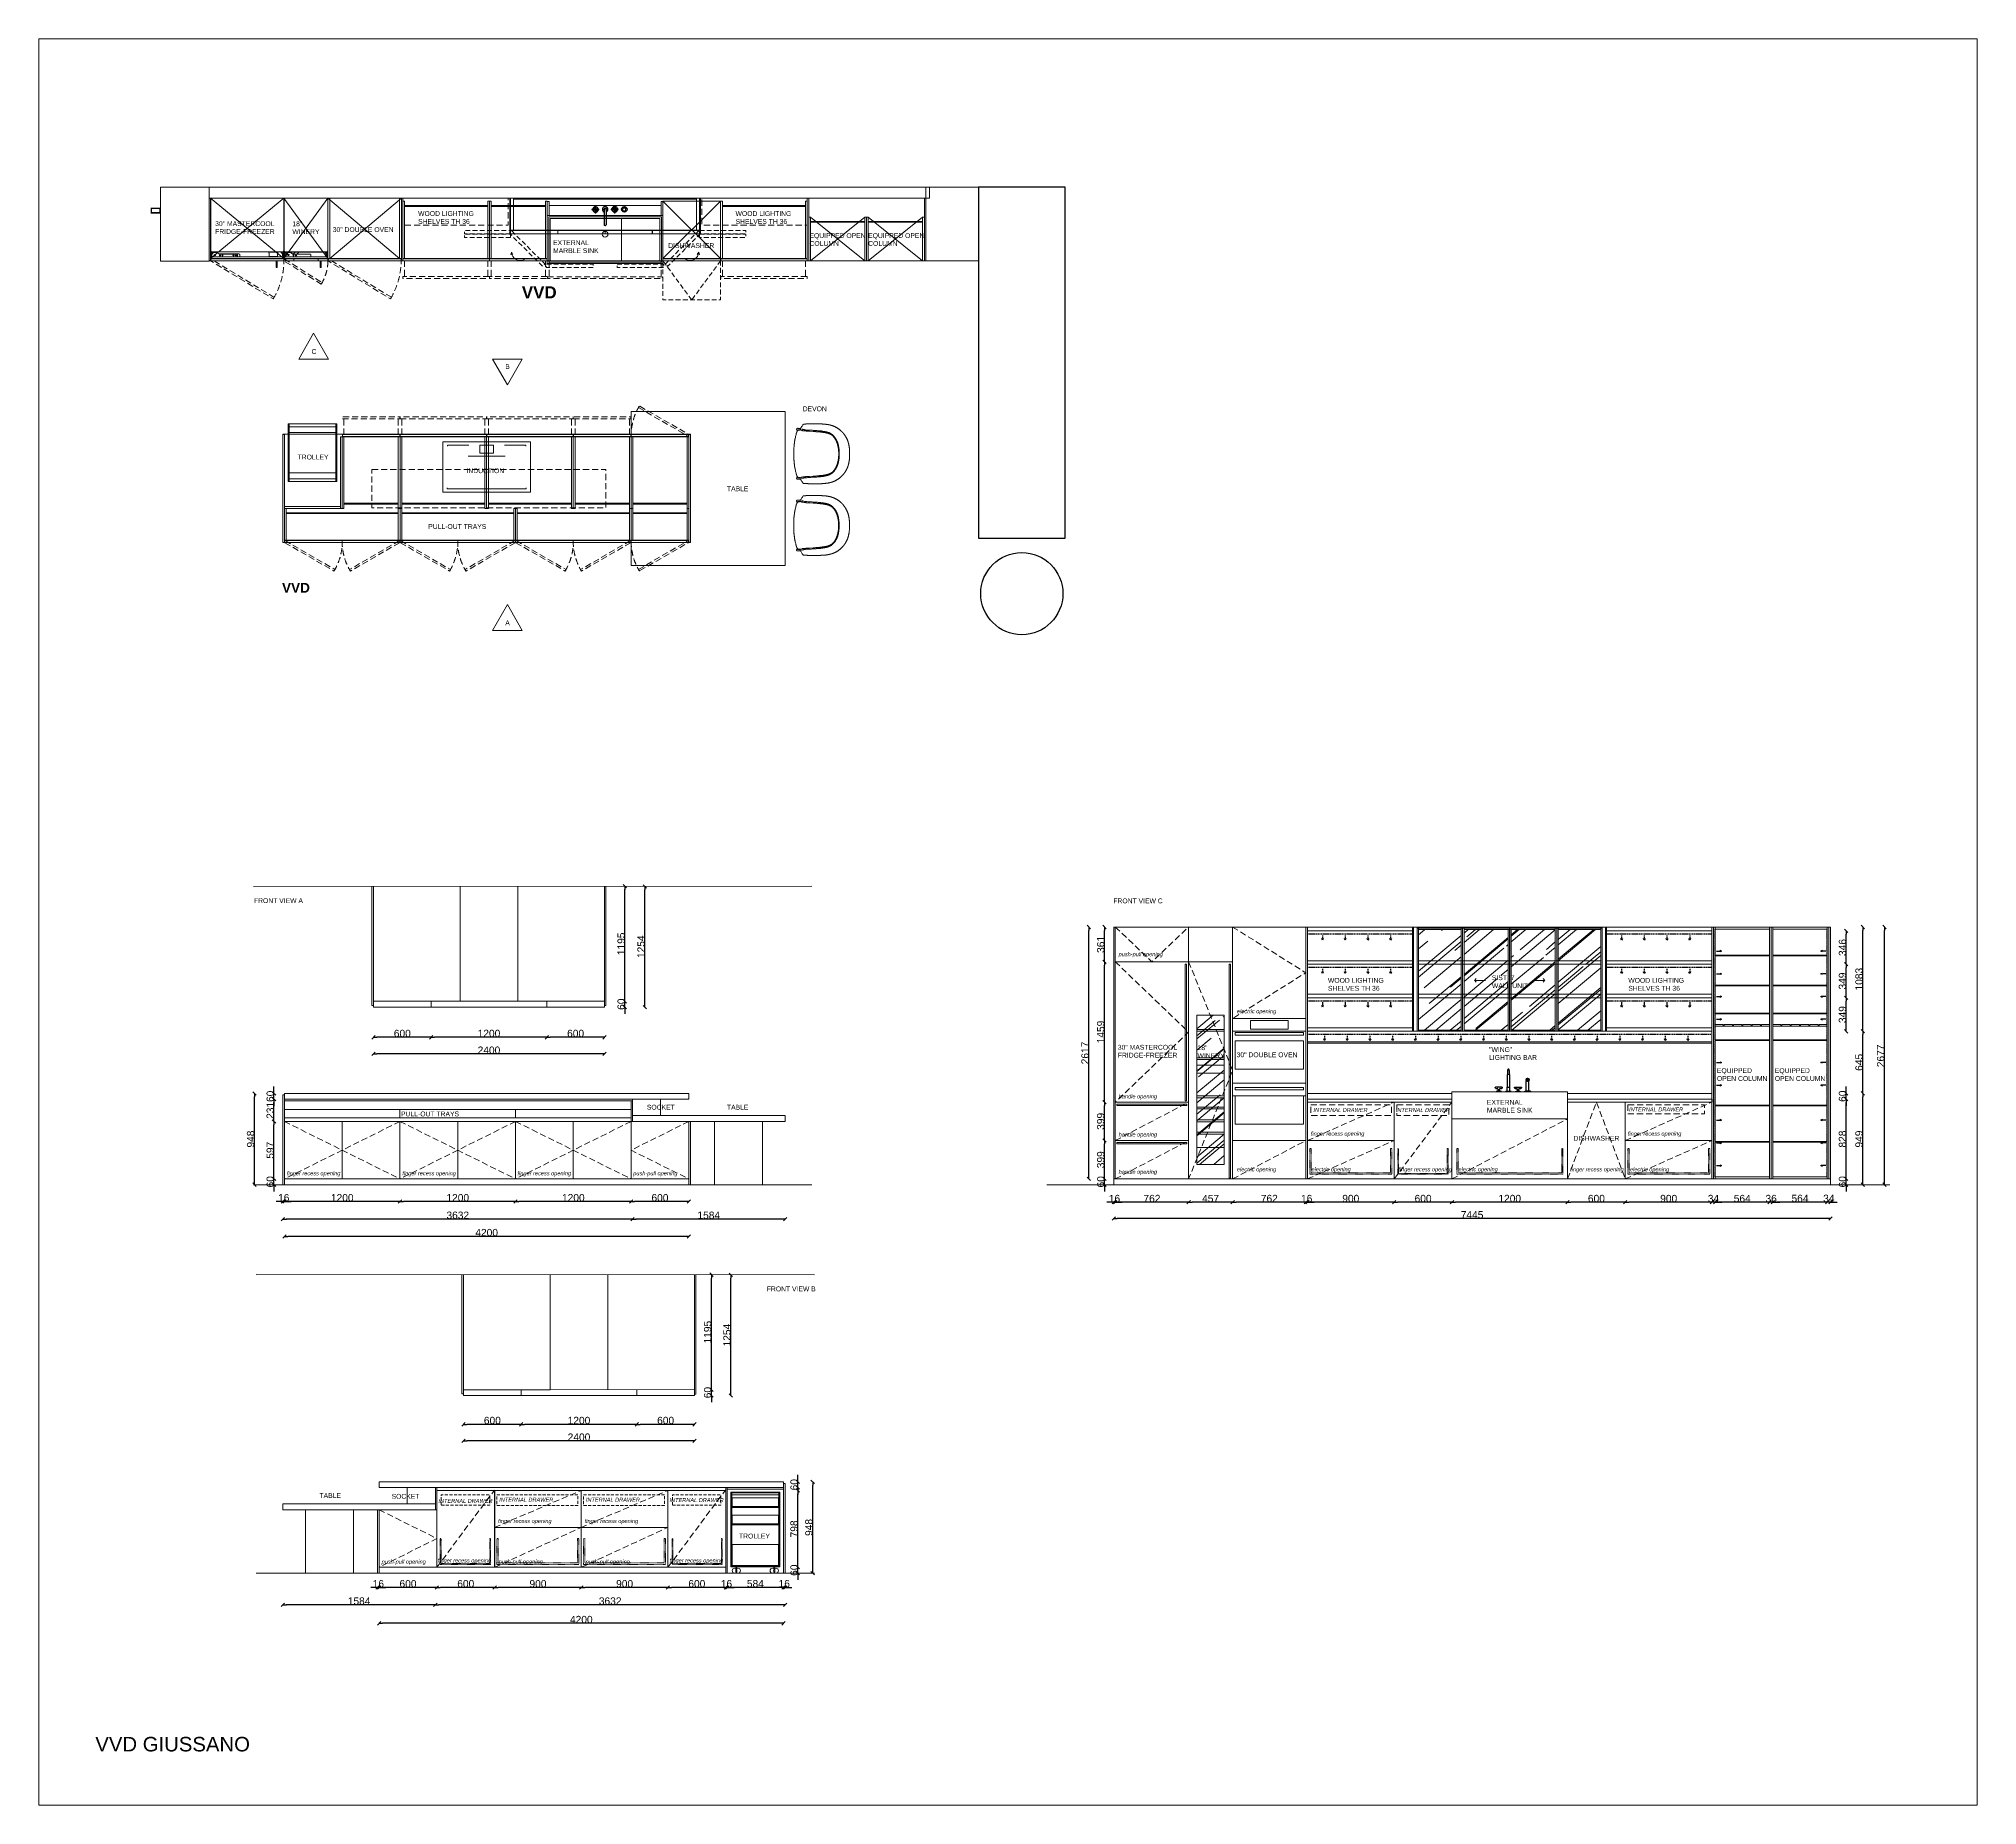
# Model space of a CAD drawing. Header units: millimetres. Extents: x -19300 to 834, y 3250 to 21602.
import ezdxf

# ---------------------------------------------------------------- set-up
doc = ezdxf.new("R2010")
doc.units = ezdxf.units.MM
doc.header["$LTSCALE"] = 50
doc.header["$PDMODE"] = 1
doc.header["$PDSIZE"] = -2
for name, pattern in [('[LP] Type-1', [0.212, 0.106, -0.106]), ('AI-Linetype-1', [0.3556, 0.245533, -0.110067]), ('AI-Linetype-78', [1.905, 1.27, -0.635]), ('NASCOSTAX2aa', [1.5, 1, -0.5]), ('NASCOSTAX5', [1.5, 1, -0.5]), ('TRATTEGGIATAX255', [0.9525, 0.635, -0.3175]), ('TRATTEGGIATAX2SSSS', [1.905, 1.27, -0.635])]:
    doc.linetypes.add(name, pattern=pattern)
doc.layers.get('0').update_dxf_attribs({"lineweight": 18})
doc.layers.get('Defpoints').update_dxf_attribs({"lineweight": 25})
for name, color, linetype, lineweight in [('10', 255, 'Continuous', 25), ('_MOLTENI FURNITURE', 7, 'Continuous', 5), ('A01-_ELEVATION-014', 7, 'Continuous', 25), ('DADA_FURNITURES', 7, 'Continuous', 13), ('DADA_TEXT', 7, 'Continuous', 9), ('Linee arredi', 7, 'Continuous', 5), ('Nessuna', 7, 'Continuous', 5), ('Quote', 7, 'Continuous', 5), ('Retino arredi', 7, 'Continuous', 5)]:
    doc.layers.add(name, color=color, linetype=linetype, lineweight=lineweight)
doc.layers.add('A01-_ELEVATION-056', color=5, linetype='Continuous', lineweight=25, true_color=0x0000ff)
doc.layers.add('A04-_SOLID-050', color=7, linetype='Continuous', lineweight=25, true_color=0x848484)
doc.styles.add('Arial', font='arial.ttf')
doc.styles.add('Arial (bold)', font='arialbd.ttf')
doc.styles.add('Helvetica', font='')
doc.styles.add('Helvetica (bold)', font='arialbd.ttf')
doc.styles.add('Helvetica (italic)', font='ariali.ttf')
doc.styles.get('Helvetica').set_extended_font_data('Helvetica')
doc.dimstyles.new('M&C_quote arredo', dxfattribs={"dimtxt": 75.654297, "dimasz": 35.34668, "dimexe": 0, "dimexo": 0, "dimgap": 0.5, "dimtad": 1, "dimdec": 0, "dimtxsty": 'Helvetica', "dimblk": 'VW_SLASH', "dimblk1": 'VW_SLASH', "dimblk2": 'VW_SLASH', "dimcen": 0, "dimse1": 1, "dimse2": 1, "dimazin": 0, "dimtfac": 1, "dimtdec": 0, "dimtix": 1, "dimtmove": 0, "dimatfit": 0, "dimldrblk": 'VW_SLASH', "dimfxl": 0, "dimfxlon": 1, "dimfrac": 2, "dimtolj": 1, "dimarcsym": 0})
pattern_1 = [(40, (-19206.29, 36342.48), (264.7976, 553.765), [3810, -2032]), (40, (64811.32, 106841.62), (264.7976, 553.765), [1270, -4572]), (40, (-19029.14, 36656.9), (-411.7218, 95.517), [762, -1798.32]), (40, (-2571.57, 50466.45), (-411.7218, 95.517), [1524, -1036.32]), (40, (-19247.78, 36589.5), (902.4019, 979.3593), [2032, -1625.6]), (40, (27209.02, 75571.38), (902.4019, 979.3593), [1016, -2641.6])]

msp = doc.modelspace()

# ---------------------------------------------------------------- texts
at = {"layer": '_MOLTENI FURNITURE', "color": 7, "transparency": 33554687, "insert": (-14282.7, 19030.1), "char_height": 125.86, "attachment_point": 1, "line_spacing_factor": 0.996218, "style": 'Arial (bold)'}
msp.add_mtext('VVD ', dxfattribs=at)
at = {"layer": 'DADA_FURNITURES', "color": 7, "transparency": 33554687, "attachment_point": 1, "line_spacing_factor": 0.97755, "style": 'Helvetica'}
for s, insert, char_height, width in [('WOOD LIGHTING SHELVES TH 36', (-15360, 19811.2), 50.436, 581.712), ('WOOD LIGHTING SHELVES TH 36', (-12063, 19811.2), 50.436, 581.712), ('30" MASTERCOOL FRIDGE-FREEZER\\P', (-17468.1, 19706.5), 50.436, 671.225), ('18"\\PWINERY\\P', (-16666.2, 19704.9), 50.44, 295.859), ('30" DOUBLE OVEN', (-16246.9, 19644.8), 50.436, 671.225), ('EQUIPPED OPEN COLUMN', (-11295.1, 19582.4), 50.436, 590.021), ('EQUIPPED OPEN COLUMN', (-10685.8, 19582.4), 50.436, 590.021), ('WOOD LIGHTING SHELVES TH 36', (-5910.4, 11844.7), 50.436, 581.712), ('SIST. 7\\PWALL UNIT', (-4207.3, 11872.5), 50.44, 404.611), ('WOOD LIGHTING SHELVES TH 36', (-2790.7, 11844.7), 50.436, 581.712), ('30" MASTERCOOL FRIDGE-FREEZER\\P', (-8092.6, 11149.7), 50.436, 671.225), ('18"\\PWINERY\\P', (-7264.9, 11145.4), 50.44, 295.859), ('"WING" LIGHTING BAR', (-4236.7, 11126.2), 50.436, 510.989), ('30" DOUBLE OVEN', (-6859, 11071.9), 50.436, 671.225), ('EQUIPPED\\POPEN COLUMN', (-1870.2, 10907.3), 50.436, 530.472), ('EQUIPPED\\POPEN COLUMN', (-1269.1, 10907.3), 50.436, 530.472)]:
    msp.add_mtext(s, dxfattribs=dict(at, insert=insert, char_height=char_height, width=width))
at = {"layer": 'DADA_FURNITURES', "color": 7, "transparency": 33554687, "attachment_point": 1}
for s, insert, char_height, line_spacing_factor, style in [('EXTERNAL\\PMARBLE SINK', (-13958.3, 19508.4), 50.436, 0.97755, 'Helvetica'), ('DISHWASHER', (-12762.1, 19478.6), 50.44, 0.97755, 'Helvetica'), ('C', (-16467.2, 18377.8), 50.4, 0.97755, 'Helvetica'), ('B', (-14454.6, 18221.9), 50.4, 0.97755, 'Helvetica'), ('DEVON', (-11365.7, 17782.6), 50.44, 0.97755, 'Helvetica'), ('TROLLEY', (-16611.8, 17281.6), 50.44, 0.97755, 'Helvetica'), ('INDUCTION', (-14857.4, 17139.8), 50.44, 0.97755, 'Helvetica'), ('TABLE', (-12152.2, 16952.3), 50.44, 0.97755, 'Helvetica'), ('PULL-OUT TRAYS', (-15254.6, 16559.8), 50.436, 0.97755, 'Helvetica'), ('VVD ', (-16773.7, 15948.6), 100.87, 0.994404, 'Helvetica (bold)'), ('A', (-14454.6, 15559.2), 50.4, 0.97755, 'Helvetica'), ('FRONT VIEW A ', (-17064.6, 12673.3), 50.436, 0.97755, 'Helvetica'), ('FRONT VIEW C ', (-8139.2, 12670.5), 50.436, 0.97755, 'Helvetica'), ('SOCKET', (-12983.9, 10527.1), 50.44, 0.97755, 'Helvetica'), ('TABLE', (-12152.2, 10527.2), 50.44, 0.97755, 'Helvetica'), ('EXTERNAL\\PMARBLE SINK', (-4259.1, 10578.2), 50.436, 0.97755, 'Helvetica'), ('PULL-OUT TRAYS', (-15537.5, 10457.2), 50.436, 0.97755, 'Helvetica'), ('DISHWASHER', (-3360.9, 10204.4), 50.44, 0.97755, 'Helvetica'), ('FRONT VIEW B ', (-11738.7, 8639.3), 50.436, 0.97755, 'Helvetica'), ('TABLE', (-16384.6, 6492.5), 50.44, 0.97755, 'Helvetica'), ('SOCKET', (-15635.4, 6484.6), 50.44, 0.97755, 'Helvetica'), ('TROLLEY', (-12026.8, 6072), 50.44, 0.97755, 'Helvetica')]:
    msp.add_mtext(s, dxfattribs=dict(at, insert=insert, char_height=char_height, line_spacing_factor=line_spacing_factor, style=style))
at = {"layer": 'DADA_TEXT', "color": 7, "char_height": 41.61, "attachment_point": 3, "line_spacing_factor": 0.965171, "style": 'Helvetica (italic)'}
for s, insert in [('push-pull opening', (-7625.4, 12111.9)), ('electric opening', (-6448.4, 11519.4)), ('handle opening', (-7686, 10634.5)), ('INTERNAL DRAWER', (-5498.7, 10494.1)), ('INTERNAL DRAWER', (-4643, 10494.1)), ('INTERNAL DRAWER', (-2221, 10499.3)), ('handle opening', (-7686, 10238.5)), ('finger recess opening', (-5532.1, 10248.2)), ('finger recess opening', (-2239.6, 10248.2)), ('electric opening', (-6448.4, 9877.3)), ('electric opening', (-5673.8, 9877.3)), ('finger recess opening', (-4622.8, 9877.3)), ('electric opening', (-4146.4, 9877.3)), ('finger recess opening', (-2838.8, 9877.3)), ('electric opening', (-2366.2, 9877.3)), ('finger recess opening', (-16167.5, 9836.1)), ('finger recess opening', (-14968, 9836.1)), ('finger recess opening', (-13771.8, 9836.1)), ('push-pull opening', (-12666.5, 9836.1)), ('handle opening', (-7686, 9850.6)), ('INTERNAL DRAWER', (-13955.6, 6444.8)), ('INTERNAL DRAWER', (-13055.6, 6444.8)), ('finger recess opening', (-13974.2, 6223.1)), ('finger recess opening', (-13074.2, 6223.1)), ('push-pull opening', (-15280.3, 5801.4)), ('push-pull opening', (-14065.9, 5801.4)), ('push-pull opening', (-13161.5, 5801.4))]:
    msp.add_mtext(s, dxfattribs=dict(at, insert=insert))
at = {"layer": 'Quote', "transparency": 33554687, "insert": (-18712.6, 3960.1), "char_height": 151.033, "attachment_point": 1, "line_spacing_factor": 0.970891, "style": 'Arial'}
msp.add_mtext('VVD GIUSSANO', dxfattribs=at)

# ---------------------------------------------------------------- blocks, each defined once
blk = doc.blocks.new('Gruppo')
at = {"layer": 'DADA_FURNITURES', "color": 7, "linetype": 'Continuous', "lineweight": 5, "transparency": 33554687, "flags": 128}
for points in [[(-14409, 19946), (-14399, 19946), (-14399, 19576), (-14409, 19576)], [(-14399, 19946), (-14369, 19946), (-14369, 19615), (-14399, 19615)], [(-14399, 19946), (-12437, 19946), (-12437, 19615), (-14399, 19615)], [(-14369, 19941), (-12467, 19941), (-12467, 19935), (-14369, 19935)], [(-12467, 19946), (-12437, 19946), (-12437, 19615), (-12467, 19615)], [(-12437, 19946), (-12427, 19946), (-12427, 19576), (-12437, 19576)], [(-13909, 19576), (-14399, 19576), (-14399, 19611), (-13909, 19611)], [(-13908, 19611), (-13418, 19611), (-13418, 19576), (-13908, 19576)], [(-12928, 19576), (-13418, 19576), (-13418, 19611), (-12928, 19611)], [(-12927, 19611), (-12437, 19611), (-12437, 19576), (-12927, 19576)]]:
    blk.add_lwpolyline(points, close=True, dxfattribs=at)
at = {"layer": 'DADA_FURNITURES', "linetype": 'NASCOSTAX5', "lineweight": 5, "transparency": 33554687, "flags": 128}
for points in [[(-14399, 19576), (-14879, 19576), (-14879, 19611), (-14399, 19611)], [(-14399, 19537), (-14879, 19537), (-14879, 19572), (-14399, 19572)], [(-14387, 19605), (-14042, 19261), (-14067, 19236), (-14411, 19581)], [(-12425, 19581), (-12769, 19236), (-12794, 19261), (-12449, 19605)], [(-12437, 19611), (-11957, 19611), (-11957, 19576), (-12437, 19576)], [(-12437, 19572), (-11957, 19572), (-11957, 19537), (-12437, 19537)], [(-13542, 19226), (-14029, 19226), (-14029, 19261), (-13542, 19261)], [(-13294, 19261), (-12807, 19261), (-12807, 19226), (-13294, 19226)]]:
    blk.add_lwpolyline(points, close=True, dxfattribs=at)
at = {"layer": 'DADA_FURNITURES', "color": 7, "linetype": 'Continuous', "lineweight": 5, "transparency": 33554687, "flags": 128}
for points in [[(-14398, 19358), (-14390, 19385), (-14375, 19362)], [(-12461, 19362), (-12446, 19385), (-12438, 19358)]]:
    blk.add_lwpolyline(points, dxfattribs=at)
at = {"layer": 'DADA_FURNITURES', "linetype": 'Continuous', "lineweight": 5, "transparency": 33554687}
for centre, start, end in [((-14299, 19388), 182.0416, 302.0416), ((-12537, 19388), 237.9584, 357.9584)]:
    blk.add_arc(centre, 91.1, start, end, dxfattribs=at)
blk = doc.blocks.new('Gruppo-143')
at = {"layer": 'DADA_FURNITURES'}
for p, q in [((-16730, 16678), (-15566, 16678)), ((-16730, 16670), (-15566, 16670)), ((-16730, 16392), (-15566, 16392))]:
    blk.add_line(p, q, dxfattribs=at)
at = {"layer": 'DADA_FURNITURES', "flags": 128}
for points in [[(-16748, 16723), (-16730, 16723), (-16730, 16392), (-16748, 16392), (-16748, 16723)], [(-15566, 16723), (-15548, 16723), (-15548, 16392), (-15566, 16392), (-15566, 16723)], [(-16747, 16389), (-16148, 16389), (-16148, 16370), (-16747, 16370), (-16747, 16389)], [(-15550, 16389), (-16148, 16389), (-16148, 16370), (-15550, 16370), (-15550, 16389)]]:
    blk.add_lwpolyline(points, dxfattribs=at)
at = {"layer": 'DADA_FURNITURES', "color": 7, "linetype": 'TRATTEGGIATAX2SSSS', "lineweight": 5, "flags": 128}
for points in [[(-16742, 16388), (-16224, 16088), (-16233, 16072), (-16752, 16371), (-16742, 16388)], [(-15555, 16388), (-16073, 16088), (-16063, 16072), (-15545, 16371), (-15555, 16388)]]:
    blk.add_lwpolyline(points, dxfattribs=at)
at = {"layer": 'DADA_FURNITURES', "color": 7, "linetype": 'TRATTEGGIATAX2SSSS', "lineweight": 5}
for centre, start, end in [((-16747, 16379), 329.0906, 0.9094), ((-15550, 16379), 179.0906, 210.9094)]:
    blk.add_arc(centre, 599, start, end, dxfattribs=at)
blk = doc.blocks.new('Gruppo-144')
at = {"layer": 'DADA_FURNITURES'}
for p, q in [((-15530, 16678), (-14366, 16678)), ((-15530, 16670), (-14366, 16670)), ((-15530, 16392), (-14366, 16392))]:
    blk.add_line(p, q, dxfattribs=at)
at = {"layer": 'DADA_FURNITURES', "flags": 128}
for points in [[(-15548, 16723), (-15530, 16723), (-15530, 16392), (-15548, 16392), (-15548, 16723)], [(-14366, 16723), (-14348, 16723), (-14348, 16392), (-14366, 16392), (-14366, 16723)], [(-15547, 16389), (-14948, 16389), (-14948, 16370), (-15547, 16370), (-15547, 16389)], [(-14350, 16389), (-14948, 16389), (-14948, 16370), (-14350, 16370), (-14350, 16389)]]:
    blk.add_lwpolyline(points, dxfattribs=at)
at = {"layer": 'DADA_FURNITURES', "color": 7, "linetype": 'TRATTEGGIATAX2SSSS', "lineweight": 5, "flags": 128}
for points in [[(-15542, 16388), (-15024, 16088), (-15033, 16072), (-15552, 16371), (-15542, 16388)], [(-14355, 16388), (-14873, 16088), (-14863, 16072), (-14345, 16371), (-14355, 16388)]]:
    blk.add_lwpolyline(points, dxfattribs=at)
at = {"layer": 'DADA_FURNITURES', "color": 7, "linetype": 'TRATTEGGIATAX2SSSS', "lineweight": 5}
for centre, start, end in [((-15547, 16379), 329.0906, 0.9094), ((-14350, 16379), 179.0906, 210.9094)]:
    blk.add_arc(centre, 599, start, end, dxfattribs=at)
blk = doc.blocks.new('Gruppo-145')
at = {"layer": 'DADA_FURNITURES'}
for p, q in [((-14330, 16678), (-13166, 16678)), ((-14330, 16670), (-13166, 16670)), ((-14330, 16392), (-13166, 16392))]:
    blk.add_line(p, q, dxfattribs=at)
at = {"layer": 'DADA_FURNITURES', "flags": 128}
for points in [[(-14348, 16723), (-14330, 16723), (-14330, 16392), (-14348, 16392), (-14348, 16723)], [(-13166, 16723), (-13148, 16723), (-13148, 16392), (-13166, 16392), (-13166, 16723)], [(-14347, 16389), (-13748, 16389), (-13748, 16370), (-14347, 16370), (-14347, 16389)], [(-13150, 16389), (-13748, 16389), (-13748, 16370), (-13150, 16370), (-13150, 16389)]]:
    blk.add_lwpolyline(points, dxfattribs=at)
at = {"layer": 'DADA_FURNITURES', "color": 7, "linetype": 'TRATTEGGIATAX2SSSS', "lineweight": 5, "flags": 128}
for points in [[(-14342, 16388), (-13824, 16088), (-13833, 16072), (-14352, 16371), (-14342, 16388)], [(-13155, 16388), (-13673, 16088), (-13663, 16072), (-13145, 16371), (-13155, 16388)]]:
    blk.add_lwpolyline(points, dxfattribs=at)
at = {"layer": 'DADA_FURNITURES', "color": 7, "linetype": 'TRATTEGGIATAX2SSSS', "lineweight": 5}
for centre, start, end in [((-14347, 16379), 329.0906, 0.9094), ((-13150, 16379), 179.0906, 210.9094)]:
    blk.add_arc(centre, 599, start, end, dxfattribs=at)
blk = doc.blocks.new('Gruppo-146')
at = {"layer": 'DADA_FURNITURES'}
for p, q in [((-13130, 16678), (-12566, 16678)), ((-13130, 16670), (-12566, 16670)), ((-13130, 16392), (-12566, 16392))]:
    blk.add_line(p, q, dxfattribs=at)
at = {"layer": 'DADA_FURNITURES', "flags": 128}
for points in [[(-13148, 16723), (-13130, 16723), (-13130, 16392), (-13148, 16392), (-13148, 16723)], [(-12566, 16723), (-12548, 16723), (-12548, 16392), (-12566, 16392), (-12566, 16723)], [(-13147, 16389), (-12550, 16389), (-12550, 16370), (-13147, 16370), (-13147, 16389)]]:
    blk.add_lwpolyline(points, dxfattribs=at)
at = {"layer": 'DADA_FURNITURES', "color": 7, "linetype": 'TRATTEGGIATAX2SSSS', "lineweight": 5, "flags": 128}
blk.add_lwpolyline([(-13072, 16089), (-12555, 16388), (-12545, 16371), (-13062, 16073), (-13072, 16089)], dxfattribs=at)
at = {"layer": 'DADA_FURNITURES', "color": 7, "linetype": 'TRATTEGGIATAX2SSSS', "lineweight": 5}
blk.add_arc((-12550, 16379), 597, 179.0882, 210.9118, dxfattribs=at)
blk = doc.blocks.new('Gruppo-147')
at = {"layer": 'DADA_FURNITURES'}
for p, q in [((-13130, 17468), (-12566, 17468)), ((-13130, 16776), (-12566, 16776)), ((-13130, 16768), (-12566, 16768))]:
    blk.add_line(p, q, dxfattribs=at)
at = {"layer": 'DADA_FURNITURES', "color": 7, "linetype": 'TRATTEGGIATAX2SSSS', "lineweight": 5, "flags": 128}
blk.add_lwpolyline([(-13072, 17771), (-12555, 17472), (-12545, 17489), (-13062, 17787), (-13072, 17771)], dxfattribs=at)
at = {"layer": 'DADA_FURNITURES', "flags": 128}
for points in [[(-13148, 16723), (-13130, 16723), (-13130, 17468), (-13148, 17468), (-13148, 16723)], [(-13147, 17471), (-12550, 17471), (-12550, 17490), (-13147, 17490), (-13147, 17471)], [(-12566, 16723), (-12548, 16723), (-12548, 17468), (-12566, 17468), (-12566, 16723)]]:
    blk.add_lwpolyline(points, dxfattribs=at)
at = {"layer": 'DADA_FURNITURES', "color": 7, "linetype": 'TRATTEGGIATAX2SSSS', "lineweight": 5}
blk.add_arc((-12550, 17480), 597, 149.0883, 180.9117, dxfattribs=at)
blk = doc.blocks.new('Gruppo-148')
at = {"layer": 'DADA_FURNITURES', "color": 7, "linetype": 'TRATTEGGIATAX2SSSS', "lineweight": 5}
for p, q in [((-13730, 17490), (-13730, 17655)), ((-13166, 17490), (-13166, 17655))]:
    blk.add_line(p, q, dxfattribs=at)
at = {"layer": 'DADA_FURNITURES'}
for p, q in [((-13730, 17468), (-13166, 17468)), ((-13730, 16776), (-13166, 16776)), ((-13730, 16768), (-13166, 16768))]:
    blk.add_line(p, q, dxfattribs=at)
at = {"layer": 'DADA_FURNITURES', "color": 7, "linetype": 'TRATTEGGIATAX2SSSS', "lineweight": 5, "flags": 128}
blk.add_lwpolyline([(-13747, 17655), (-13150, 17655), (-13150, 17674), (-13747, 17674), (-13747, 17655)], dxfattribs=at)
at = {"layer": 'DADA_FURNITURES', "flags": 128}
for points in [[(-13748, 16723), (-13730, 16723), (-13730, 17468), (-13748, 17468), (-13748, 16723)], [(-13747, 17471), (-13150, 17471), (-13150, 17490), (-13747, 17490), (-13747, 17471)], [(-13166, 16723), (-13148, 16723), (-13148, 17468), (-13166, 17468), (-13166, 16723)]]:
    blk.add_lwpolyline(points, dxfattribs=at)
blk = doc.blocks.new('Gruppo-149')
at = {"layer": 'DADA_FURNITURES', "color": 7, "linetype": 'TRATTEGGIATAX2SSSS', "lineweight": 5}
for p, q in [((-14630, 17490), (-14630, 17655)), ((-13766, 17490), (-13766, 17655))]:
    blk.add_line(p, q, dxfattribs=at)
at = {"layer": 'DADA_FURNITURES'}
for p, q in [((-14630, 17468), (-13766, 17468)), ((-14630, 16776), (-13766, 16776)), ((-14630, 16768), (-13766, 16768))]:
    blk.add_line(p, q, dxfattribs=at)
at = {"layer": 'DADA_FURNITURES', "color": 7, "linetype": 'TRATTEGGIATAX2SSSS', "lineweight": 5, "flags": 128}
blk.add_lwpolyline([(-14647, 17655), (-13750, 17655), (-13750, 17674), (-14647, 17674), (-14647, 17655)], dxfattribs=at)
at = {"layer": 'DADA_FURNITURES', "flags": 128}
for points in [[(-14648, 16723), (-14630, 16723), (-14630, 17468), (-14648, 17468), (-14648, 16723)], [(-14647, 17471), (-13750, 17471), (-13750, 17490), (-14647, 17490), (-14647, 17471)], [(-13766, 16723), (-13748, 16723), (-13748, 17468), (-13766, 17468), (-13766, 16723)]]:
    blk.add_lwpolyline(points, dxfattribs=at)
blk = doc.blocks.new('Gruppo-150')
at = {"layer": 'DADA_FURNITURES', "color": 7, "linetype": 'TRATTEGGIATAX2SSSS', "lineweight": 5}
for p, q in [((-15530, 17490), (-15530, 17655)), ((-14666, 17490), (-14666, 17655))]:
    blk.add_line(p, q, dxfattribs=at)
at = {"layer": 'DADA_FURNITURES'}
for p, q in [((-15530, 17468), (-14666, 17468)), ((-15530, 16776), (-14666, 16776)), ((-15530, 16768), (-14666, 16768))]:
    blk.add_line(p, q, dxfattribs=at)
at = {"layer": 'DADA_FURNITURES', "color": 7, "linetype": 'TRATTEGGIATAX2SSSS', "lineweight": 5, "flags": 128}
blk.add_lwpolyline([(-15547, 17655), (-14650, 17655), (-14650, 17674), (-15547, 17674), (-15547, 17655)], dxfattribs=at)
at = {"layer": 'DADA_FURNITURES', "flags": 128}
for points in [[(-15548, 16723), (-15530, 16723), (-15530, 17468), (-15548, 17468), (-15548, 16723)], [(-15547, 17471), (-14650, 17471), (-14650, 17490), (-15547, 17490), (-15547, 17471)], [(-14666, 16723), (-14648, 16723), (-14648, 17468), (-14666, 17468), (-14666, 16723)]]:
    blk.add_lwpolyline(points, dxfattribs=at)
blk = doc.blocks.new('Gruppo-151')
at = {"layer": 'DADA_FURNITURES', "color": 7, "linetype": 'TRATTEGGIATAX2SSSS', "lineweight": 5}
for p, q in [((-16130, 17490), (-16130, 17655)), ((-15566, 17490), (-15566, 17655))]:
    blk.add_line(p, q, dxfattribs=at)
at = {"layer": 'DADA_FURNITURES'}
for p, q in [((-16130, 17468), (-15566, 17468)), ((-16130, 16776), (-15566, 16776)), ((-16130, 16768), (-15566, 16768))]:
    blk.add_line(p, q, dxfattribs=at)
at = {"layer": 'DADA_FURNITURES', "color": 7, "linetype": 'TRATTEGGIATAX2SSSS', "lineweight": 5, "flags": 128}
blk.add_lwpolyline([(-16147, 17655), (-15550, 17655), (-15550, 17674), (-16147, 17674), (-16147, 17655)], dxfattribs=at)
at = {"layer": 'DADA_FURNITURES', "flags": 128}
for points in [[(-16148, 16723), (-16130, 16723), (-16130, 17468), (-16148, 17468), (-16148, 16723)], [(-16147, 17471), (-15550, 17471), (-15550, 17490), (-16147, 17490), (-16147, 17471)], [(-15566, 16723), (-15548, 16723), (-15548, 17468), (-15566, 17468), (-15566, 16723)]]:
    blk.add_lwpolyline(points, dxfattribs=at)
blk = doc.blocks.new('Gruppo-152')
at = {"layer": 'DADA_FURNITURES', "flags": 128}
blk.add_lwpolyline([(-16166, 16723), (-16148, 16723), (-16148, 17468), (-16166, 17468), (-16166, 16723)], dxfattribs=at)
at = {"layer": 'DADA_FURNITURES', "color": 7, "linetype": 'Continuous', "lineweight": 5, "transparency": 33554687, "flags": 128}
blk.add_lwpolyline([(-16748, 16741), (-16166, 16741), (-16166, 16723), (-16748, 16723)], close=True, dxfattribs=at)
blk = doc.blocks.new('Gruppo-153')
at = {"layer": '10', "color": 7, "linetype": 'Continuous', "lineweight": 13}
for p, q in [((-11429, 16797), (-11424, 16781)), ((-11429, 16295), (-11424, 16310))]:
    blk.add_line(p, q, dxfattribs=at)
at = {"layer": '10', "color": 7, "linetype": 'Continuous', "lineweight": 13, "flags": 128}
for points in [[(-11436, 16743, 0.00442), (-11441, 16726, 0.006758), (-11445, 16706), (-11446, 16703), (-11446, 16700), (-11447, 16697), (-11447, 16694), (-11448, 16691), (-11448, 16688), (-11449, 16685), (-11449, 16682), (-11450, 16679), (-11450, 16676), (-11451, 16673), (-11451, 16670), (-11452, 16667), (-11452, 16664), (-11452, 16661), (-11453, 16658), (-11453, 16655), (-11454, 16652), (-11454, 16648), (-11454, 16645), (-11455, 16641), (-11455, 16638), (-11455, 16634), (-11456, 16631), (-11456, 16627), (-11456, 16623), (-11456, 16620), (-11457, 16616), (-11457, 16613), (-11457, 16609), (-11457, 16606), (-11457, 16602), (-11457, 16598), (-11458, 16595), (-11458, 16591), (-11458, 16588), (-11458, 16584), (-11458, 16581), (-11458, 16577), (-11458, 16573), (-11458, 16570), (-11458, 16566), (-11459, 16559), (-11459, 16552), (-11459, 16546), (-11459, 16539), (-11459, 16532), (-11458, 16525), (-11458, 16521), (-11458, 16518), (-11458, 16514), (-11458, 16511), (-11458, 16507), (-11458, 16504), (-11458, 16500), (-11458, 16496), (-11457, 16493), (-11457, 16489), (-11457, 16486), (-11457, 16482), (-11457, 16478), (-11457, 16475), (-11456, 16471), (-11456, 16468), (-11456, 16464), (-11456, 16461), (-11455, 16457), (-11455, 16454), (-11455, 16450), (-11454, 16447), (-11454, 16443), (-11454, 16440), (-11453, 16436), (-11453, 16433), (-11452, 16430), (-11452, 16427), (-11452, 16424), (-11451, 16421), (-11451, 16418), (-11450, 16415), (-11450, 16412), (-11449, 16409), (-11449, 16406), (-11448, 16403), (-11448, 16400), (-11447, 16397), (-11447, 16394), (-11446, 16391), (-11446, 16388), (-11445, 16385, 0.006758), (-11441, 16365, 0.004421), (-11436, 16348)], [(-11421, 16784, 0.035678), (-11423, 16782, 0.028722), (-11425, 16778), (-11426, 16777), (-11426, 16776), (-11427, 16775), (-11427, 16774), (-11428, 16773), (-11428, 16772), (-11429, 16770), (-11429, 16769)], [(-11408, 16791), (-11409, 16791), (-11410, 16791), (-11411, 16791), (-11412, 16790), (-11412, 16790), (-11413, 16790), (-11413, 16790), (-11413, 16790), (-11414, 16789), (-11414, 16789), (-11415, 16789), (-11415, 16789, 0.083488), (-11421, 16784)], [(-11390, 16806, 0.000206), (-11397, 16810)], [(-11385, 16814, 0.064128), (-11391, 16802, -0.026357), (-11392, 16799), (-11392, 16799), (-11392, 16799), (-11392, 16799), (-11392, 16799), (-11392, 16799), (-11392, 16799), (-11392, 16799), (-11392, 16799), (-11392, 16799), (-11392, 16799), (-11392, 16799), (-11392, 16799), (-11392, 16799), (-11392, 16799), (-11392, 16799), (-11392, 16799), (-11392, 16799), (-11392, 16799), (-11392, 16799), (-11392, 16799), (-11392, 16799), (-11392, 16799), (-11392, 16799), (-11392, 16799), (-11392, 16799), (-11392, 16799), (-11392, 16799), (-11392, 16799), (-11392, 16799), (-11392, 16799), (-11392, 16799), (-11392, 16799), (-11392, 16799), (-11392, 16799), (-11392, 16799), (-11392, 16799), (-11392, 16799), (-11392, 16799), (-11392, 16799), (-11392, 16799), (-11392, 16799), (-11392, 16799), (-11392, 16799), (-11392, 16799), (-11392, 16799), (-11392, 16799), (-11392, 16799), (-11392, 16799), (-11392, 16799), (-11392, 16799), (-11392, 16799), (-11392, 16799), (-11392, 16799), (-11392, 16799), (-11392, 16799), (-11392, 16799), (-11392, 16799), (-11392, 16799), (-11392, 16799), (-11392, 16799), (-11392, 16799), (-11392, 16799), (-11392, 16798), (-11392, 16798), (-11392, 16798), (-11392, 16798), (-11392, 16798), (-11392, 16798), (-11392, 16798), (-11392, 16798), (-11392, 16798), (-11392, 16798), (-11392, 16798), (-11392, 16798), (-11392, 16798), (-11392, 16798), (-11392, 16798), (-11392, 16798), (-11392, 16798), (-11392, 16798), (-11392, 16798), (-11392, 16798), (-11392, 16798), (-11392, 16798), (-11392, 16798), (-11392, 16798), (-11392, 16798), (-11392, 16798), (-11392, 16798), (-11392, 16798), (-11392, 16798), (-11392, 16798), (-11392, 16798), (-11392, 16798), (-11392, 16798), (-11392, 16798), (-11392, 16798), (-11392, 16798), (-11392, 16798), (-11392, 16798), (-11392, 16798), (-11392, 16798), (-11392, 16798), (-11392, 16798), (-11392, 16798), (-11392, 16798), (-11392, 16798), (-11392, 16798), (-11392, 16798), (-11392, 16798), (-11392, 16798), (-11392, 16798), (-11392, 16798), (-11392, 16798), (-11392, 16798), (-11392, 16798), (-11392, 16798), (-11392, 16798), (-11392, 16798), (-11392, 16798), (-11391, 16798, 0.168811), (-11390, 16796), (-11390, 16796), (-11390, 16796), (-11390, 16795), (-11390, 16795), (-11390, 16795), (-11390, 16795), (-11389, 16795), (-11389, 16795), (-11389, 16795), (-11388, 16794), (-11388, 16794), (-11388, 16794), (-11387, 16793), (-11386, 16793), (-11385, 16793), (-11385, 16792), (-11383, 16792), (-11382, 16791), (-11380, 16790), (-11379, 16790), (-11374, 16788), (-11373, 16788), (-11371, 16787), (-11370, 16787), (-11365, 16786)], [(-11358, 16853, 0.075759), (-11361, 16851, 0.03916), (-11362, 16850, 0.037142), (-11364, 16848, 0.013037), (-11365, 16845, -0.010076), (-11373, 16833, -0.004325), (-11382, 16820), (-11385, 16814)], [(-11377, 16803, 0.013843), (-11374, 16802, 0.026528), (-11364, 16799, 0.010781), (-11357, 16798, 0.009162), (-11348, 16796, 0.014244), (-11326, 16793)], [(-11343, 16855), (-11345, 16855), (-11347, 16854), (-11349, 16854), (-11350, 16854), (-11351, 16854), (-11353, 16854), (-11354, 16854), (-11355, 16853, 0.048035), (-11358, 16853)], [(-11327, 16298), (-11324, 16298, -0.002048), (-11288, 16300), (-11281, 16301), (-11273, 16301), (-11266, 16302), (-11259, 16302), (-11252, 16303), (-11245, 16303), (-11238, 16304), (-11230, 16304), (-11225, 16305), (-11219, 16305), (-11213, 16305), (-11208, 16306), (-11204, 16306), (-11199, 16307), (-11194, 16307), (-11190, 16307), (-11186, 16308), (-11182, 16308), (-11179, 16309), (-11175, 16309), (-11171, 16310), (-11167, 16310), (-11163, 16311), (-11159, 16311), (-11155, 16312), (-11152, 16312), (-11148, 16313), (-11145, 16313), (-11141, 16314), (-11138, 16314), (-11135, 16315), (-11132, 16316), (-11129, 16316), (-11126, 16317), (-11123, 16317), (-11120, 16318), (-11118, 16319), (-11116, 16319), (-11113, 16320), (-11111, 16321), (-11108, 16321), (-11106, 16322), (-11104, 16323), (-11101, 16323), (-11099, 16324), (-11097, 16325), (-11095, 16326), (-11093, 16327), (-11090, 16328), (-11089, 16328), (-11088, 16329), (-11087, 16329), (-11086, 16329), (-11085, 16330), (-11084, 16330), (-11083, 16331), (-11082, 16332), (-11081, 16332), (-11080, 16333), (-11079, 16333), (-11078, 16334), (-11077, 16334), (-11076, 16335), (-11075, 16335), (-11074, 16336), (-11073, 16337), (-11072, 16337), (-11071, 16338), (-11070, 16339), (-11068, 16340), (-11066, 16341), (-11065, 16342), (-11063, 16344), (-11062, 16345), (-11060, 16346), (-11058, 16347), (-11057, 16349), (-11055, 16350), (-11054, 16352), (-11052, 16353), (-11051, 16355), (-11049, 16356), (-11048, 16358), (-11046, 16359), (-11045, 16361), (-11043, 16363), (-11041, 16365), (-11040, 16367), (-11038, 16369), (-11036, 16371), (-11035, 16373), (-11033, 16375), (-11032, 16377), (-11030, 16380), (-11029, 16382), (-11027, 16384), (-11026, 16386), (-11024, 16388), (-11023, 16391), (-11021, 16393), (-11020, 16395), (-11019, 16397), (-11019, 16398), (-11018, 16399), (-11017, 16400), (-11016, 16402), (-11016, 16403), (-11015, 16404), (-11014, 16406), (-11014, 16407), (-11013, 16408), (-11012, 16410), (-11012, 16411), (-11011, 16412), (-11011, 16414), (-11010, 16415), (-11009, 16416), (-11009, 16418), (-11008, 16419), (-11008, 16420), (-11007, 16422), (-11007, 16423), (-11006, 16424), (-11005, 16426), (-11005, 16427), (-11004, 16430), (-11003, 16432), (-11002, 16435), (-11001, 16438), (-11001, 16439), (-11000, 16441), (-11000, 16443), (-10999, 16444), (-10999, 16446), (-10998, 16447), (-10998, 16449), (-10997, 16451), (-10997, 16452), (-10997, 16454), (-10996, 16455), (-10996, 16457), (-10995, 16459), (-10995, 16460), (-10994, 16463), (-10994, 16467), (-10993, 16470), (-10993, 16473), (-10992, 16477), (-10992, 16480), (-10991, 16483), (-10991, 16486), (-10990, 16490), (-10990, 16493), (-10989, 16497), (-10989, 16500), (-10989, 16504), (-10989, 16507), (-10988, 16511), (-10988, 16514), (-10988, 16518), (-10988, 16521), (-10988, 16525), (-10987, 16528), (-10987, 16532), (-10987, 16535), (-10987, 16539), (-10987, 16542), (-10987, 16546), (-10987, 16549), (-10987, 16553), (-10987, 16556), (-10987, 16560), (-10987, 16563), (-10988, 16567), (-10988, 16570), (-10988, 16574), (-10988, 16577), (-10988, 16581), (-10989, 16584), (-10989, 16588), (-10989, 16591), (-10989, 16595), (-10990, 16598), (-10990, 16602), (-10991, 16605), (-10991, 16608), (-10992, 16611), (-10992, 16615), (-10993, 16618), (-10993, 16621), (-10994, 16625), (-10994, 16628), (-10995, 16631), (-10995, 16633), (-10996, 16634), (-10996, 16636), (-10997, 16637), (-10997, 16639), (-10997, 16641), (-10998, 16642), (-10998, 16644), (-10999, 16645), (-10999, 16647), (-11000, 16649), (-11000, 16650), (-11001, 16652), (-11001, 16653), (-11002, 16656), (-11003, 16659), (-11004, 16662), (-11005, 16664), (-11005, 16666), (-11006, 16667), (-11007, 16668), (-11007, 16670), (-11008, 16671), (-11008, 16672), (-11009, 16674), (-11009, 16675), (-11010, 16676), (-11011, 16678), (-11011, 16679), (-11012, 16680), (-11012, 16682), (-11013, 16683), (-11014, 16684), (-11014, 16686), (-11015, 16687), (-11016, 16688), (-11016, 16690), (-11017, 16691), (-11018, 16692), (-11019, 16693), (-11019, 16695), (-11020, 16696), (-11021, 16698), (-11023, 16701), (-11024, 16703), (-11026, 16705), (-11027, 16707), (-11029, 16710), (-11030, 16712), (-11032, 16714), (-11033, 16716), (-11035, 16718), (-11036, 16720), (-11038, 16722), (-11040, 16724), (-11041, 16726), (-11043, 16728), (-11045, 16730), (-11046, 16732), (-11048, 16733), (-11049, 16735), (-11051, 16737), (-11052, 16738), (-11054, 16739), (-11055, 16741), (-11057, 16742), (-11058, 16744), (-11060, 16745), (-11062, 16746), (-11063, 16748), (-11065, 16749), (-11066, 16750), (-11068, 16751), (-11070, 16753), (-11071, 16753), (-11072, 16754), (-11073, 16755), (-11074, 16755), (-11075, 16756), (-11076, 16756), (-11077, 16757), (-11078, 16758), (-11079, 16758), (-11080, 16759), (-11081, 16759), (-11082, 16760), (-11083, 16760), (-11084, 16761), (-11085, 16761), (-11086, 16762), (-11087, 16762), (-11088, 16763), (-11089, 16763), (-11090, 16764), (-11093, 16765), (-11095, 16765), (-11097, 16766), (-11099, 16767), (-11101, 16768), (-11104, 16769), (-11106, 16769), (-11108, 16770), (-11110, 16771), (-11112, 16771), (-11115, 16772), (-11118, 16773), (-11120, 16773), (-11123, 16774), (-11126, 16774), (-11129, 16775), (-11132, 16776), (-11135, 16776), (-11138, 16777), (-11141, 16777), (-11145, 16778), (-11148, 16778), (-11152, 16779), (-11156, 16780), (-11160, 16780), (-11164, 16781), (-11168, 16781), (-11172, 16782), (-11176, 16782), (-11180, 16783), (-11184, 16783), (-11188, 16784), (-11192, 16784), (-11197, 16784), (-11201, 16785), (-11205, 16785), (-11213, 16786), (-11219, 16786), (-11225, 16787), (-11230, 16787), (-11238, 16788), (-11245, 16788), (-11252, 16789), (-11259, 16789), (-11266, 16790), (-11273, 16790), (-11281, 16790), (-11288, 16791, -0.002048), (-11324, 16793), (-11326, 16793)], [(-11429, 16322), (-11429, 16321), (-11428, 16320), (-11428, 16319), (-11427, 16317), (-11427, 16316), (-11426, 16315), (-11426, 16314), (-11425, 16313, 0.028722), (-11423, 16310, 0.035678), (-11421, 16307)], [(-11421, 16307, 0.083488), (-11415, 16302), (-11415, 16302), (-11414, 16302), (-11414, 16302), (-11413, 16302), (-11413, 16301), (-11413, 16301), (-11412, 16301), (-11412, 16301), (-11411, 16301), (-11410, 16300), (-11409, 16300), (-11408, 16300)], [(-11397, 16282, 0.000181), (-11391, 16285)], [(-11366, 16305), (-11371, 16304), (-11372, 16304), (-11374, 16304), (-11375, 16303), (-11380, 16301), (-11381, 16301), (-11383, 16300), (-11384, 16300), (-11386, 16299), (-11387, 16299), (-11387, 16298), (-11388, 16298), (-11389, 16297), (-11389, 16297), (-11390, 16297), (-11390, 16297), (-11390, 16296), (-11390, 16296), (-11391, 16296), (-11391, 16296), (-11391, 16296), (-11391, 16296), (-11391, 16296), (-11391, 16296), (-11392, 16295, 0.168811), (-11393, 16294), (-11393, 16293), (-11393, 16293), (-11393, 16293), (-11393, 16293), (-11393, 16293), (-11393, 16293), (-11393, 16293), (-11393, 16293), (-11393, 16293), (-11393, 16293), (-11393, 16293), (-11393, 16293), (-11393, 16293), (-11393, 16293), (-11393, 16293), (-11393, 16293), (-11393, 16293), (-11393, 16293), (-11393, 16293), (-11393, 16293), (-11393, 16293), (-11393, 16293), (-11393, 16293), (-11393, 16293), (-11393, 16293), (-11393, 16293), (-11393, 16293), (-11393, 16293), (-11393, 16293), (-11393, 16293), (-11393, 16293), (-11393, 16293), (-11393, 16293), (-11393, 16293), (-11393, 16293), (-11393, 16293), (-11393, 16293), (-11393, 16293), (-11393, 16293), (-11393, 16293), (-11393, 16293), (-11393, 16293), (-11393, 16293), (-11393, 16293), (-11393, 16293), (-11393, 16293), (-11393, 16293), (-11393, 16293), (-11393, 16293), (-11393, 16293), (-11393, 16293), (-11393, 16293), (-11393, 16293), (-11393, 16293), (-11393, 16293), (-11393, 16293), (-11393, 16293), (-11393, 16293), (-11393, 16293), (-11393, 16293), (-11393, 16293), (-11393, 16293), (-11393, 16293), (-11393, 16293), (-11393, 16293), (-11393, 16293), (-11393, 16293), (-11393, 16293), (-11393, 16293), (-11393, 16293), (-11393, 16293), (-11393, 16293), (-11393, 16293), (-11393, 16293), (-11393, 16293), (-11393, 16293), (-11393, 16293), (-11393, 16293), (-11393, 16293), (-11393, 16293), (-11393, 16293), (-11393, 16293), (-11393, 16293), (-11393, 16293), (-11393, 16293), (-11393, 16293), (-11393, 16293), (-11393, 16293), (-11393, 16293), (-11393, 16293), (-11393, 16293), (-11393, 16293), (-11393, 16293), (-11393, 16293), (-11393, 16292), (-11393, 16292), (-11393, 16292), (-11393, 16292), (-11393, 16292), (-11393, 16292), (-11393, 16292), (-11393, 16292), (-11393, 16292), (-11393, 16292), (-11393, 16292), (-11393, 16292), (-11393, 16292), (-11393, 16292), (-11393, 16292), (-11393, 16292), (-11393, 16292), (-11393, 16292), (-11393, 16292), (-11393, 16292), (-11393, 16292), (-11393, 16292), (-11393, 16292), (-11393, 16292), (-11393, 16292), (-11393, 16292), (-11393, 16292, -0.026357), (-11392, 16290, 0.064128), (-11386, 16277)], [(-11386, 16277), (-11383, 16271, -0.004325), (-11374, 16259, -0.010076), (-11366, 16246, 0.013037), (-11365, 16244, 0.037142), (-11363, 16242, 0.03916), (-11362, 16241, 0.075759), (-11359, 16239)], [(-11327, 16298, 0.014244), (-11349, 16295, 0.009162), (-11358, 16294, 0.010781), (-11365, 16292, 0.026528), (-11375, 16289, 0.013843), (-11378, 16288)], [(-11359, 16239, 0.048035), (-11356, 16238), (-11355, 16238), (-11354, 16238), (-11352, 16237), (-11351, 16237), (-11350, 16237), (-11348, 16237), (-11346, 16237), (-11344, 16236)]]:
    blk.add_lwpolyline(points, format="xyb", dxfattribs=at)
blk.add_lwpolyline([(-11366, 16305), (-11349, 16307), (-11346, 16307), (-11342, 16308), (-11338, 16308), (-11334, 16308), (-11330, 16309), (-11326, 16309), (-11322, 16309), (-11313, 16310), (-11304, 16311), (-11295, 16311), (-11258, 16313), (-11249, 16314), (-11240, 16314), (-11230, 16315), (-11226, 16315), (-11221, 16316), (-11216, 16316), (-11212, 16316), (-11205, 16317), (-11198, 16317), (-11195, 16318), (-11192, 16318), (-11188, 16318), (-11185, 16319), (-11182, 16319), (-11179, 16319), (-11175, 16320), (-11172, 16320), (-11169, 16320), (-11165, 16321), (-11162, 16321), (-11159, 16322), (-11155, 16322), (-11152, 16323), (-11148, 16323), (-11145, 16324), (-11141, 16324), (-11138, 16325), (-11134, 16326), (-11131, 16326), (-11127, 16327), (-11124, 16328), (-11120, 16328), (-11119, 16329), (-11117, 16329), (-11115, 16330), (-11113, 16330), (-11112, 16331), (-11110, 16331), (-11108, 16331), (-11107, 16332), (-11105, 16332), (-11103, 16333), (-11101, 16333), (-11100, 16334), (-11098, 16335), (-11096, 16335), (-11094, 16336), (-11093, 16336), (-11091, 16337), (-11089, 16338), (-11087, 16339), (-11086, 16339), (-11084, 16340), (-11082, 16341), (-11080, 16342), (-11079, 16342), (-11077, 16343), (-11075, 16344), (-11074, 16345), (-11072, 16346), (-11070, 16347), (-11068, 16348), (-11067, 16350), (-11065, 16351), (-11064, 16352), (-11062, 16353), (-11060, 16354), (-11059, 16356), (-11057, 16357), (-11056, 16358), (-11054, 16359), (-11053, 16361), (-11052, 16362), (-11050, 16364), (-11049, 16365), (-11048, 16366), (-11047, 16367), (-11046, 16368), (-11045, 16370), (-11043, 16372), (-11042, 16374), (-11040, 16376), (-11039, 16377), (-11037, 16379), (-11036, 16381), (-11034, 16383), (-11033, 16385), (-11032, 16387), (-11030, 16390), (-11029, 16392), (-11028, 16394), (-11027, 16396), (-11025, 16398), (-11024, 16400), (-11023, 16402), (-11022, 16405), (-11020, 16408), (-11019, 16410), (-11018, 16413), (-11017, 16415), (-11015, 16418), (-11014, 16421), (-11013, 16423), (-11012, 16426), (-11011, 16429), (-11010, 16431), (-11009, 16434), (-11008, 16437), (-11007, 16439), (-11006, 16442), (-11006, 16444), (-11006, 16445), (-11005, 16448), (-11004, 16451), (-11003, 16455), (-11002, 16458), (-11001, 16461), (-11001, 16464), (-11000, 16467), (-10999, 16470), (-10999, 16474), (-10998, 16477), (-10997, 16480), (-10997, 16483), (-10996, 16487), (-10996, 16490), (-10995, 16493), (-10995, 16497), (-10994, 16500), (-10994, 16503), (-10994, 16507), (-10993, 16510), (-10993, 16513), (-10993, 16516), (-10993, 16520), (-10993, 16523), (-10992, 16526), (-10992, 16529), (-10992, 16533), (-10992, 16536), (-10992, 16539), (-10992, 16542), (-10992, 16546), (-10992, 16549), (-10992, 16552), (-10992, 16555), (-10992, 16559), (-10992, 16562), (-10992, 16565), (-10993, 16568), (-10993, 16572), (-10993, 16575), (-10993, 16578), (-10993, 16581), (-10994, 16585), (-10994, 16588), (-10994, 16591), (-10995, 16595), (-10995, 16598), (-10996, 16601), (-10996, 16604), (-10997, 16608), (-10997, 16611), (-10998, 16614), (-10999, 16618), (-10999, 16621), (-11000, 16624), (-11001, 16627), (-11001, 16630), (-11002, 16634), (-11003, 16637), (-11004, 16640), (-11005, 16643), (-11006, 16646), (-11006, 16648), (-11006, 16649), (-11007, 16652), (-11008, 16655), (-11009, 16657), (-11010, 16660), (-11011, 16663), (-11012, 16665), (-11013, 16668), (-11014, 16671), (-11015, 16673), (-11017, 16676), (-11018, 16679), (-11019, 16681), (-11020, 16684), (-11022, 16686), (-11023, 16689), (-11024, 16691), (-11025, 16693), (-11027, 16696), (-11028, 16698), (-11029, 16700), (-11030, 16702), (-11032, 16704), (-11033, 16706), (-11034, 16708), (-11036, 16710), (-11037, 16712), (-11039, 16714), (-11040, 16716), (-11042, 16718), (-11043, 16720), (-11045, 16721), (-11046, 16723), (-11047, 16724), (-11048, 16725), (-11049, 16726), (-11050, 16727), (-11052, 16729), (-11053, 16730), (-11054, 16732), (-11056, 16733), (-11057, 16734), (-11059, 16736), (-11060, 16737), (-11062, 16738), (-11064, 16739), (-11065, 16741), (-11067, 16742), (-11068, 16743), (-11070, 16744), (-11072, 16745), (-11074, 16746), (-11075, 16747), (-11077, 16748), (-11079, 16749), (-11080, 16750), (-11082, 16750), (-11084, 16751), (-11086, 16752), (-11087, 16753), (-11089, 16753), (-11091, 16754), (-11093, 16755), (-11094, 16755), (-11096, 16756), (-11098, 16757), (-11100, 16757), (-11101, 16758), (-11103, 16758), (-11105, 16759), (-11107, 16759), (-11108, 16760), (-11110, 16760), (-11112, 16761), (-11113, 16761), (-11115, 16762), (-11117, 16762), (-11119, 16762), (-11120, 16763), (-11124, 16764), (-11127, 16764), (-11131, 16765), (-11134, 16766), (-11138, 16766), (-11141, 16767), (-11145, 16768), (-11148, 16768), (-11152, 16769), (-11155, 16769), (-11159, 16770), (-11162, 16770), (-11165, 16770), (-11169, 16771), (-11172, 16771), (-11175, 16772), (-11179, 16772), (-11182, 16772), (-11185, 16773), (-11188, 16773), (-11192, 16773), (-11195, 16774), (-11198, 16774), (-11205, 16774), (-11212, 16775), (-11216, 16775), (-11221, 16776), (-11226, 16776), (-11230, 16776), (-11240, 16777), (-11249, 16778), (-11258, 16778), (-11295, 16780), (-11304, 16781), (-11313, 16781), (-11322, 16782), (-11326, 16782), (-11330, 16782), (-11334, 16783), (-11338, 16783), (-11342, 16783), (-11346, 16784), (-11349, 16784), (-11365, 16786)], dxfattribs=at)
at = {"layer": '10', "color": 7, "linetype": 'Continuous', "lineweight": 13}
for centre, start, end in [((-11384, 16670), 91.4135, 100.9371), ((-11384, 16421), 259.0629, 268.1021)]:
    blk.add_arc(centre, 123, start, end, dxfattribs=at)
for points, weights, knots in [([(-11436, 16743), (-11436, 16745), (-11435, 16749), (-11434, 16753), (-11433, 16756), (-11433, 16758), (-11432, 16761), (-11431, 16764), (-11431, 16764), (-11430, 16766), (-11430, 16767), (-11430, 16768), (-11429, 16769), (-11429, 16769)], [1, 1, 1, 1, 1, 1, 0.999892947675, 1, 1, 1, 1, 1, 1, 1], [0, 0, 0, 0.120283, 0.240565, 0.360848, 0.481131, 0.481131, 0.699113, 0.699113, 0.749261, 0.799408, 0.849556, 0.949852, 1, 1, 1]), ([(-11343, 16855), (-11343, 16855), (-11343, 16855), (-11341, 16855), (-11340, 16855), (-11339, 16855), (-11336, 16855), (-11332, 16855), (-11327, 16856), (-11319, 16856), (-11315, 16856), (-11297, 16856), (-11279, 16857), (-11240, 16857), (-11200, 16857), (-11196, 16857), (-11182, 16856), (-11163, 16855), (-11145, 16854), (-11131, 16853), (-11122, 16852), (-11110, 16850), (-11093, 16847), (-11077, 16844), (-11065, 16840), (-11053, 16836), (-11032, 16828), (-11005, 16812), (-10979, 16794), (-10962, 16778), (-10951, 16767), (-10937, 16750), (-10920, 16725), (-10906, 16698), (-10897, 16677), (-10893, 16663), (-10887, 16640), (-10882, 16608), (-10879, 16577), (-10879, 16553), (-10879, 16538), (-10879, 16514), (-10882, 16483), (-10887, 16451), (-10893, 16429), (-10897, 16414), (-10906, 16393), (-10920, 16366), (-10937, 16341), (-10951, 16324), (-10962, 16313), (-10979, 16297), (-11005, 16279), (-11032, 16264), (-11053, 16255), (-11065, 16251), (-11077, 16248), (-11093, 16244), (-11110, 16241), (-11122, 16239), (-11131, 16238), (-11145, 16237), (-11163, 16236), (-11182, 16235), (-11196, 16235), (-11200, 16235), (-11240, 16234), (-11279, 16235), (-11297, 16235), (-11315, 16235), (-11319, 16236), (-11327, 16236), (-11332, 16236), (-11336, 16236), (-11339, 16236), (-11341, 16236), (-11343, 16236), (-11344, 16236)], [1, 1, 1, 1, 1, 1, 1, 1, 1, 1, 1, 0.999976790742, 1, 0.999862177756, 1, 1, 1, 1, 1, 1, 1, 1, 1, 1, 1, 1, 1, 1, 1, 1, 1, 1, 1, 1, 1, 1, 1, 1, 1, 1, 1, 1, 1, 1, 1, 1, 1, 1, 1, 1, 1, 1, 1, 1, 1, 1, 1, 1, 1, 1, 1, 1, 1, 1, 1, 1, 0.999862177756, 1, 0.999976790742, 1, 1, 1, 1, 1, 1, 1, 1, 1], [0, 0, 0, 0.009388, 0.018776, 0.028164, 0.037552, 0.04694, 0.056328, 0.065716, 0.075104, 0.084493, 0.084493, 0.127979, 0.127979, 0.22448, 0.22448, 0.235688, 0.246897, 0.258105, 0.269314, 0.280522, 0.291731, 0.302939, 0.314148, 0.325357, 0.336565, 0.347774, 0.358982, 0.370191, 0.381399, 0.392608, 0.403816, 0.415025, 0.426233, 0.437442, 0.44865, 0.459859, 0.471067, 0.482276, 0.493485, 0.504693, 0.515902, 0.52711, 0.538319, 0.549527, 0.560736, 0.571944, 0.583153, 0.594361, 0.60557, 0.616778, 0.627987, 0.639195, 0.650404, 0.661613, 0.672821, 0.68403, 0.695238, 0.706447, 0.717655, 0.728864, 0.740072, 0.751281, 0.762489, 0.773698, 0.784906, 0.784906, 0.881407, 0.881407, 0.924894, 0.924894, 0.934282, 0.94367, 0.953058, 0.962447, 0.971835, 0.990612, 1, 1, 1]), ([(-11436, 16348), (-11436, 16346), (-11435, 16342), (-11434, 16339), (-11433, 16335), (-11433, 16334), (-11432, 16331), (-11431, 16328), (-11431, 16327), (-11430, 16325), (-11430, 16324), (-11430, 16323), (-11429, 16322), (-11429, 16322)], [1, 1, 1, 1, 1, 1, 0.999892947675, 1, 1, 1, 1, 1, 1, 1], [0, 0, 0, 0.120283, 0.240565, 0.360848, 0.481131, 0.481131, 0.699113, 0.699113, 0.749261, 0.799408, 0.849556, 0.949852, 1, 1, 1])]:
    blk.add_rational_spline(points, weights, degree=2, knots=knots, dxfattribs=at)
for points, knots in [([(-11430, 16800), (-11430, 16801), (-11430, 16801), (-11430, 16802), (-11430, 16803), (-11430, 16803), (-11430, 16803), (-11429, 16804), (-11429, 16804), (-11429, 16804), (-11429, 16805), (-11429, 16805), (-11428, 16806), (-11428, 16806), (-11428, 16806), (-11428, 16806), (-11428, 16807), (-11428, 16807), (-11428, 16807), (-11427, 16807), (-11427, 16808), (-11426, 16808), (-11426, 16809), (-11425, 16809), (-11425, 16809), (-11425, 16809), (-11425, 16809), (-11424, 16809), (-11423, 16810), (-11423, 16810), (-11422, 16810), (-11422, 16810), (-11422, 16810), (-11422, 16810), (-11421, 16810), (-11420, 16810), (-11420, 16810)], [0, 0, 0, 0.025, 0.075, 0.125, 0.15, 0.175, 0.225, 0.25, 0.275, 0.3, 0.325, 0.35, 0.375, 0.4, 0.425, 0.45, 0.475, 0.5, 0.525, 0.55, 0.575, 0.625, 0.65, 0.675, 0.7, 0.725, 0.75, 0.775, 0.8, 0.825, 0.85, 0.875, 0.925, 0.95, 0.975, 1, 1, 1]), ([(-11424, 16781), (-11424, 16781), (-11423, 16783), (-11423, 16784), (-11423, 16784), (-11423, 16784), (-11423, 16785), (-11423, 16786), (-11423, 16787), (-11423, 16787), (-11423, 16787), (-11423, 16787), (-11423, 16788), (-11423, 16788), (-11422, 16788), (-11422, 16789), (-11422, 16790), (-11421, 16790), (-11421, 16791), (-11421, 16791), (-11421, 16791), (-11421, 16791), (-11421, 16791), (-11420, 16791), (-11420, 16792), (-11419, 16792), (-11419, 16793), (-11418, 16794), (-11418, 16794), (-11418, 16794), (-11417, 16794), (-11417, 16794), (-11417, 16794), (-11417, 16794), (-11416, 16795), (-11415, 16795), (-11414, 16795), (-11414, 16795), (-11414, 16795), (-11414, 16795), (-11414, 16796), (-11413, 16796), (-11413, 16796), (-11413, 16796), (-11411, 16796), (-11411, 16796)], [0, 0, 0, 0.021277, 0.042553, 0.06383, 0.085106, 0.106383, 0.12766, 0.170213, 0.191489, 0.212766, 0.234043, 0.255319, 0.276596, 0.297872, 0.319149, 0.340426, 0.361702, 0.382979, 0.404255, 0.425532, 0.446809, 0.468085, 0.489362, 0.510638, 0.531915, 0.553191, 0.595745, 0.617021, 0.638298, 0.659574, 0.680851, 0.702128, 0.723404, 0.744681, 0.765957, 0.787234, 0.808511, 0.829787, 0.851064, 0.893617, 0.914894, 0.93617, 0.957447, 0.978723, 1, 1, 1]), ([(-11420, 16810), (-11415, 16810), (-11409, 16810), (-11402, 16810), (-11399, 16810)], [0, 0, 0, 0.538462, 0.769231, 1, 1, 1]), ([(-11411, 16796), (-11405, 16796), (-11396, 16796), (-11392, 16796), (-11390, 16796)], [0, 0, 0, 0.534541, 0.76727, 1, 1, 1]), ([(-11399, 16810), (-11399, 16810), (-11398, 16810), (-11398, 16810), (-11397, 16810), (-11397, 16810), (-11397, 16810), (-11397, 16810), (-11397, 16810), (-11397, 16810), (-11397, 16810)], [0, 0, 0, 0.1, 0.2, 0.3, 0.5, 0.6, 0.7, 0.8, 0.9, 1, 1, 1]), ([(-11424, 16310), (-11424, 16310), (-11423, 16309), (-11423, 16308), (-11423, 16307), (-11423, 16307), (-11423, 16306), (-11423, 16306), (-11423, 16305), (-11423, 16304), (-11423, 16304), (-11423, 16304), (-11423, 16304), (-11423, 16304), (-11422, 16303), (-11422, 16303), (-11422, 16302), (-11421, 16301), (-11421, 16301), (-11421, 16300), (-11421, 16300), (-11421, 16300), (-11421, 16300), (-11420, 16300), (-11420, 16299), (-11419, 16299), (-11419, 16298), (-11418, 16298), (-11418, 16298), (-11418, 16297), (-11417, 16297), (-11417, 16297), (-11417, 16297), (-11417, 16297), (-11416, 16297), (-11415, 16296), (-11414, 16296), (-11414, 16296), (-11414, 16296), (-11414, 16296), (-11414, 16296), (-11413, 16296), (-11413, 16296), (-11413, 16296), (-11411, 16295), (-11411, 16295)], [0, 0, 0, 0.021277, 0.042553, 0.06383, 0.085106, 0.106383, 0.12766, 0.170213, 0.191489, 0.212766, 0.234043, 0.255319, 0.276596, 0.297872, 0.319149, 0.340426, 0.361702, 0.382979, 0.404255, 0.425532, 0.446809, 0.468085, 0.489362, 0.510638, 0.531915, 0.553191, 0.595745, 0.617021, 0.638298, 0.659574, 0.680851, 0.702128, 0.723404, 0.744681, 0.765957, 0.787234, 0.808511, 0.829787, 0.851064, 0.893617, 0.914894, 0.93617, 0.957447, 0.978723, 1, 1, 1]), ([(-11430, 16291), (-11430, 16291), (-11430, 16290), (-11430, 16289), (-11430, 16288), (-11430, 16288), (-11430, 16288), (-11429, 16288), (-11429, 16287), (-11429, 16287), (-11429, 16287), (-11429, 16286), (-11428, 16285), (-11428, 16285), (-11428, 16285), (-11428, 16285), (-11428, 16285), (-11428, 16285), (-11428, 16284), (-11427, 16284), (-11427, 16284), (-11426, 16283), (-11426, 16283), (-11425, 16283), (-11425, 16283), (-11425, 16282), (-11425, 16282), (-11424, 16282), (-11423, 16282), (-11423, 16281), (-11422, 16281), (-11422, 16281), (-11422, 16281), (-11422, 16281), (-11421, 16281), (-11420, 16281), (-11420, 16281)], [0, 0, 0, 0.025, 0.075, 0.125, 0.15, 0.175, 0.225, 0.25, 0.275, 0.3, 0.325, 0.35, 0.375, 0.4, 0.425, 0.45, 0.475, 0.5, 0.525, 0.55, 0.575, 0.625, 0.65, 0.675, 0.7, 0.725, 0.75, 0.775, 0.8, 0.825, 0.85, 0.875, 0.925, 0.95, 0.975, 1, 1, 1]), ([(-11420, 16281), (-11415, 16281), (-11409, 16281), (-11402, 16281), (-11399, 16281)], [0, 0, 0, 0.538462, 0.769231, 1, 1, 1]), ([(-11411, 16295), (-11405, 16296), (-11397, 16296), (-11393, 16296), (-11391, 16296)], [0, 0, 0, 0.54559, 0.772795, 1, 1, 1]), ([(-11399, 16281), (-11399, 16281), (-11398, 16281), (-11398, 16281), (-11397, 16282), (-11397, 16282), (-11397, 16282), (-11397, 16282), (-11397, 16282), (-11397, 16282), (-11397, 16282)], [0, 0, 0, 0.1, 0.2, 0.3, 0.5, 0.6, 0.7, 0.8, 0.9, 1, 1, 1])]:
    blk.add_open_spline(points, degree=2, knots=knots, dxfattribs=at)
for points in [[(-11429, 16797), (-11429, 16797), (-11430, 16797), (-11430, 16798), (-11430, 16798), (-11430, 16798), (-11430, 16798), (-11430, 16799), (-11430, 16800), (-11430, 16800)], [(-11429, 16295), (-11429, 16294), (-11430, 16294), (-11430, 16294), (-11430, 16293), (-11430, 16293), (-11430, 16293), (-11430, 16292), (-11430, 16292), (-11430, 16291)]]:
    blk.add_open_spline(points, degree=2, dxfattribs=at)
blk = doc.blocks.new('Gruppo-154')
at = {"layer": '10', "color": 7, "linetype": 'Continuous', "lineweight": 13}
for p, q in [((-11428, 17541), (-11422, 17525)), ((-11428, 17039), (-11422, 17055))]:
    blk.add_line(p, q, dxfattribs=at)
at = {"layer": '10', "color": 7, "linetype": 'Continuous', "lineweight": 13, "flags": 128}
for points in [[(-11420, 17529, 0.035678), (-11422, 17526, 0.028722), (-11424, 17522), (-11425, 17521), (-11425, 17520), (-11426, 17519), (-11426, 17518), (-11427, 17517), (-11427, 17516), (-11428, 17515), (-11428, 17513)], [(-11407, 17536), (-11408, 17535), (-11409, 17535), (-11410, 17535), (-11411, 17535), (-11411, 17534), (-11412, 17534), (-11412, 17534), (-11412, 17534), (-11413, 17534), (-11413, 17534), (-11414, 17533), (-11414, 17533, 0.083488), (-11420, 17529)], [(-11389, 17550, 0.000206), (-11396, 17554)], [(-11384, 17559, 0.064128), (-11390, 17546, -0.026357), (-11391, 17544), (-11391, 17543), (-11391, 17543), (-11391, 17543), (-11391, 17543), (-11391, 17543), (-11391, 17543), (-11391, 17543), (-11391, 17543), (-11391, 17543), (-11391, 17543), (-11391, 17543), (-11391, 17543), (-11391, 17543), (-11391, 17543), (-11391, 17543), (-11391, 17543), (-11391, 17543), (-11391, 17543), (-11391, 17543), (-11391, 17543), (-11391, 17543), (-11391, 17543), (-11391, 17543), (-11391, 17543), (-11391, 17543), (-11391, 17543), (-11391, 17543), (-11391, 17543), (-11391, 17543), (-11391, 17543), (-11391, 17543), (-11391, 17543), (-11391, 17543), (-11391, 17543), (-11391, 17543), (-11391, 17543), (-11391, 17543), (-11391, 17543), (-11391, 17543), (-11391, 17543), (-11391, 17543), (-11391, 17543), (-11391, 17543), (-11391, 17543), (-11391, 17543), (-11391, 17543), (-11391, 17543), (-11391, 17543), (-11391, 17543), (-11391, 17543), (-11391, 17543), (-11391, 17543), (-11391, 17543), (-11391, 17543), (-11391, 17543), (-11391, 17543), (-11391, 17543), (-11391, 17543), (-11391, 17543), (-11391, 17543), (-11391, 17543), (-11391, 17543), (-11391, 17543), (-11391, 17543), (-11391, 17543), (-11391, 17543), (-11391, 17543), (-11391, 17543), (-11391, 17543), (-11391, 17543), (-11391, 17543), (-11391, 17543), (-11391, 17543), (-11391, 17543), (-11391, 17543), (-11391, 17543), (-11391, 17543), (-11391, 17543), (-11391, 17543), (-11391, 17543), (-11391, 17543), (-11391, 17543), (-11391, 17543), (-11391, 17543), (-11391, 17543), (-11391, 17543), (-11391, 17543), (-11391, 17543), (-11391, 17543), (-11391, 17543), (-11391, 17543), (-11391, 17543), (-11391, 17543), (-11391, 17543), (-11391, 17543), (-11391, 17543), (-11391, 17543), (-11391, 17543), (-11391, 17543), (-11391, 17543), (-11391, 17543), (-11391, 17543), (-11391, 17543), (-11391, 17543), (-11391, 17543), (-11391, 17543), (-11391, 17543), (-11391, 17543), (-11391, 17543), (-11391, 17543), (-11391, 17542), (-11390, 17542), (-11390, 17542), (-11390, 17542), (-11390, 17542), (-11390, 17542), (-11390, 17542), (-11390, 17542), (-11390, 17542), (-11390, 17542), (-11390, 17542, 0.168811), (-11389, 17540), (-11389, 17540), (-11389, 17540), (-11389, 17540), (-11389, 17540), (-11389, 17539), (-11388, 17539), (-11388, 17539), (-11388, 17539), (-11388, 17539), (-11387, 17539), (-11387, 17538), (-11387, 17538), (-11386, 17538), (-11385, 17537), (-11384, 17537), (-11384, 17537), (-11382, 17536), (-11381, 17535), (-11379, 17535), (-11378, 17534), (-11373, 17532), (-11372, 17532), (-11370, 17532), (-11369, 17531), (-11364, 17530)], [(-11357, 17597, 0.075759), (-11360, 17595, 0.03916), (-11361, 17594, 0.037142), (-11363, 17592, 0.013037), (-11364, 17590, -0.010076), (-11372, 17577, -0.004325), (-11381, 17564), (-11384, 17559)], [(-11376, 17547, 0.013843), (-11373, 17546, 0.026528), (-11363, 17543, 0.010781), (-11356, 17542, 0.009162), (-11347, 17540, 0.014244), (-11325, 17537)], [(-11342, 17599), (-11343, 17599), (-11346, 17599), (-11348, 17599), (-11349, 17598), (-11350, 17598), (-11352, 17598), (-11353, 17598), (-11354, 17598, 0.048035), (-11357, 17597)], [(-11326, 17042), (-11323, 17042, -0.002048), (-11287, 17045), (-11280, 17045), (-11272, 17046), (-11265, 17046), (-11258, 17046), (-11251, 17047), (-11244, 17047), (-11236, 17048), (-11229, 17048), (-11223, 17049), (-11218, 17049), (-11212, 17050), (-11207, 17050), (-11203, 17051), (-11198, 17051), (-11193, 17051), (-11189, 17052), (-11185, 17052), (-11181, 17053), (-11177, 17053), (-11174, 17053), (-11170, 17054), (-11166, 17054), (-11162, 17055), (-11158, 17055), (-11154, 17056), (-11151, 17057), (-11147, 17057), (-11144, 17058), (-11140, 17058), (-11137, 17059), (-11134, 17059), (-11131, 17060), (-11128, 17060), (-11125, 17061), (-11122, 17062), (-11119, 17062), (-11117, 17063), (-11115, 17064), (-11112, 17064), (-11110, 17065), (-11107, 17066), (-11105, 17066), (-11103, 17067), (-11100, 17068), (-11098, 17069), (-11096, 17069), (-11094, 17070), (-11091, 17071), (-11089, 17072), (-11088, 17072), (-11087, 17073), (-11086, 17073), (-11085, 17074), (-11084, 17074), (-11083, 17075), (-11082, 17075), (-11081, 17076), (-11080, 17076), (-11079, 17077), (-11078, 17077), (-11077, 17078), (-11076, 17079), (-11075, 17079), (-11074, 17080), (-11073, 17080), (-11072, 17081), (-11071, 17082), (-11070, 17082), (-11069, 17083), (-11067, 17084), (-11065, 17085), (-11064, 17087), (-11062, 17088), (-11061, 17089), (-11059, 17090), (-11057, 17092), (-11056, 17093), (-11054, 17095), (-11053, 17096), (-11051, 17098), (-11050, 17099), (-11048, 17101), (-11047, 17102), (-11045, 17104), (-11044, 17105), (-11042, 17107), (-11040, 17109), (-11039, 17111), (-11037, 17113), (-11035, 17115), (-11034, 17118), (-11032, 17120), (-11031, 17122), (-11029, 17124), (-11028, 17126), (-11026, 17128), (-11025, 17130), (-11023, 17133), (-11022, 17135), (-11020, 17137), (-11019, 17140), (-11018, 17141), (-11018, 17142), (-11017, 17143), (-11016, 17145), (-11015, 17146), (-11015, 17147), (-11014, 17149), (-11013, 17150), (-11013, 17151), (-11012, 17153), (-11011, 17154), (-11011, 17155), (-11010, 17156), (-11010, 17158), (-11009, 17159), (-11008, 17160), (-11008, 17162), (-11007, 17163), (-11007, 17164), (-11006, 17166), (-11005, 17167), (-11005, 17169), (-11004, 17170), (-11004, 17171), (-11003, 17174), (-11002, 17177), (-11001, 17179), (-11000, 17182), (-11000, 17184), (-10999, 17185), (-10999, 17187), (-10998, 17189), (-10998, 17190), (-10997, 17192), (-10997, 17193), (-10996, 17195), (-10996, 17197), (-10996, 17198), (-10995, 17200), (-10995, 17201), (-10994, 17203), (-10994, 17205), (-10993, 17208), (-10993, 17211), (-10992, 17214), (-10992, 17218), (-10991, 17221), (-10991, 17224), (-10990, 17227), (-10990, 17231), (-10989, 17234), (-10989, 17237), (-10988, 17241), (-10988, 17244), (-10988, 17248), (-10987, 17251), (-10987, 17255), (-10987, 17258), (-10987, 17262), (-10987, 17265), (-10986, 17269), (-10986, 17272), (-10986, 17276), (-10986, 17279), (-10986, 17283), (-10986, 17286), (-10986, 17290), (-10986, 17293), (-10986, 17297), (-10986, 17300), (-10986, 17304), (-10986, 17307), (-10986, 17311), (-10987, 17314), (-10987, 17318), (-10987, 17321), (-10987, 17325), (-10987, 17328), (-10988, 17332), (-10988, 17335), (-10988, 17339), (-10989, 17342), (-10989, 17346), (-10990, 17349), (-10990, 17352), (-10991, 17356), (-10991, 17359), (-10992, 17362), (-10992, 17366), (-10993, 17369), (-10993, 17372), (-10994, 17375), (-10994, 17377), (-10995, 17379), (-10995, 17380), (-10996, 17382), (-10996, 17383), (-10996, 17385), (-10997, 17387), (-10997, 17388), (-10998, 17390), (-10998, 17391), (-10999, 17393), (-10999, 17394), (-11000, 17396), (-11000, 17398), (-11001, 17400), (-11002, 17403), (-11003, 17406), (-11004, 17409), (-11004, 17410), (-11005, 17411), (-11005, 17413), (-11006, 17414), (-11007, 17415), (-11007, 17417), (-11008, 17418), (-11008, 17419), (-11009, 17421), (-11010, 17422), (-11010, 17423), (-11011, 17425), (-11011, 17426), (-11012, 17427), (-11013, 17429), (-11013, 17430), (-11014, 17431), (-11015, 17433), (-11015, 17434), (-11016, 17435), (-11017, 17436), (-11018, 17438), (-11018, 17439), (-11019, 17440), (-11020, 17443), (-11022, 17445), (-11023, 17447), (-11025, 17449), (-11026, 17452), (-11028, 17454), (-11029, 17456), (-11031, 17458), (-11032, 17460), (-11034, 17462), (-11035, 17464), (-11037, 17466), (-11039, 17468), (-11040, 17470), (-11042, 17472), (-11044, 17475), (-11045, 17476), (-11047, 17478), (-11048, 17479), (-11050, 17481), (-11051, 17482), (-11053, 17484), (-11054, 17485), (-11056, 17487), (-11057, 17488), (-11059, 17489), (-11061, 17491), (-11062, 17492), (-11064, 17493), (-11065, 17494), (-11067, 17496), (-11069, 17497), (-11070, 17498), (-11071, 17498), (-11072, 17499), (-11073, 17499), (-11074, 17500), (-11075, 17501), (-11076, 17501), (-11077, 17502), (-11078, 17502), (-11079, 17503), (-11080, 17504), (-11081, 17504), (-11082, 17505), (-11083, 17505), (-11084, 17506), (-11085, 17506), (-11086, 17507), (-11087, 17507), (-11088, 17507), (-11089, 17508), (-11091, 17509), (-11094, 17510), (-11096, 17511), (-11098, 17511), (-11100, 17512), (-11103, 17513), (-11105, 17514), (-11107, 17514), (-11109, 17515), (-11111, 17515), (-11114, 17516), (-11117, 17517), (-11119, 17517), (-11122, 17518), (-11125, 17519), (-11128, 17519), (-11131, 17520), (-11134, 17521), (-11137, 17521), (-11140, 17522), (-11144, 17522), (-11147, 17523), (-11151, 17523), (-11155, 17524), (-11159, 17525), (-11163, 17525), (-11167, 17526), (-11171, 17526), (-11175, 17527), (-11179, 17527), (-11183, 17527), (-11187, 17528), (-11191, 17528), (-11195, 17529), (-11200, 17529), (-11204, 17529), (-11212, 17530), (-11218, 17531), (-11223, 17531), (-11229, 17531), (-11236, 17532), (-11244, 17532), (-11251, 17533), (-11258, 17533), (-11265, 17534), (-11272, 17534), (-11280, 17535), (-11287, 17535, -0.002048), (-11323, 17537), (-11325, 17537)], [(-11435, 17488, 0.00442), (-11440, 17470, 0.006758), (-11444, 17450), (-11445, 17447), (-11445, 17444), (-11446, 17441), (-11446, 17438), (-11447, 17435), (-11447, 17432), (-11448, 17429), (-11448, 17426), (-11449, 17423), (-11449, 17421), (-11450, 17418), (-11450, 17415), (-11451, 17412), (-11451, 17409), (-11451, 17406), (-11452, 17403), (-11452, 17399), (-11452, 17396), (-11453, 17392), (-11453, 17389), (-11454, 17385), (-11454, 17382), (-11454, 17378), (-11454, 17375), (-11455, 17371), (-11455, 17368), (-11455, 17364), (-11455, 17361), (-11456, 17357), (-11456, 17354), (-11456, 17350), (-11456, 17346), (-11456, 17343), (-11457, 17339), (-11457, 17336), (-11457, 17332), (-11457, 17328), (-11457, 17325), (-11457, 17321), (-11457, 17318), (-11457, 17314), (-11457, 17311), (-11457, 17304), (-11458, 17297), (-11458, 17290), (-11458, 17283), (-11457, 17276), (-11457, 17269), (-11457, 17266), (-11457, 17262), (-11457, 17259), (-11457, 17255), (-11457, 17251), (-11457, 17248), (-11457, 17244), (-11457, 17241), (-11456, 17237), (-11456, 17234), (-11456, 17230), (-11456, 17226), (-11456, 17223), (-11455, 17219), (-11455, 17216), (-11455, 17212), (-11455, 17209), (-11454, 17205), (-11454, 17201), (-11454, 17198), (-11454, 17194), (-11453, 17191), (-11453, 17187), (-11452, 17184), (-11452, 17181), (-11452, 17177), (-11451, 17174), (-11451, 17171), (-11451, 17168), (-11450, 17165), (-11450, 17162), (-11449, 17159), (-11449, 17156), (-11448, 17153), (-11448, 17150), (-11447, 17147), (-11447, 17145), (-11446, 17142), (-11446, 17139), (-11445, 17136), (-11445, 17133), (-11444, 17130, 0.006758), (-11440, 17110, 0.004421), (-11435, 17092)], [(-11428, 17066), (-11428, 17065), (-11427, 17064), (-11427, 17063), (-11426, 17062), (-11426, 17061), (-11425, 17060), (-11425, 17059), (-11424, 17058, 0.028722), (-11422, 17054, 0.035678), (-11420, 17051)], [(-11420, 17051, 0.083488), (-11414, 17047), (-11414, 17047), (-11413, 17046), (-11413, 17046), (-11412, 17046), (-11412, 17046), (-11412, 17046), (-11411, 17045), (-11411, 17045), (-11410, 17045), (-11409, 17045), (-11408, 17044), (-11407, 17044)], [(-11396, 17026, 0.000181), (-11390, 17029)], [(-11365, 17050), (-11370, 17049), (-11371, 17048), (-11373, 17048), (-11374, 17047), (-11379, 17046), (-11380, 17045), (-11382, 17045), (-11383, 17044), (-11385, 17043), (-11385, 17043), (-11386, 17043), (-11387, 17042), (-11388, 17042), (-11388, 17042), (-11388, 17041), (-11389, 17041), (-11389, 17041), (-11389, 17041), (-11390, 17041), (-11390, 17040), (-11390, 17040), (-11390, 17040), (-11390, 17040), (-11390, 17040), (-11390, 17040, 0.168811), (-11391, 17038), (-11392, 17038), (-11392, 17038), (-11392, 17038), (-11392, 17038), (-11392, 17037), (-11392, 17037), (-11392, 17037), (-11392, 17037), (-11392, 17037), (-11392, 17037), (-11392, 17037), (-11392, 17037), (-11392, 17037), (-11392, 17037), (-11392, 17037), (-11392, 17037), (-11392, 17037), (-11392, 17037), (-11392, 17037), (-11392, 17037), (-11392, 17037), (-11392, 17037), (-11392, 17037), (-11392, 17037), (-11392, 17037), (-11392, 17037), (-11392, 17037), (-11392, 17037), (-11392, 17037), (-11392, 17037), (-11392, 17037), (-11392, 17037), (-11392, 17037), (-11392, 17037), (-11392, 17037), (-11392, 17037), (-11392, 17037), (-11392, 17037), (-11392, 17037), (-11392, 17037), (-11392, 17037), (-11392, 17037), (-11392, 17037), (-11392, 17037), (-11392, 17037), (-11392, 17037), (-11392, 17037), (-11392, 17037), (-11392, 17037), (-11392, 17037), (-11392, 17037), (-11392, 17037), (-11392, 17037), (-11392, 17037), (-11392, 17037), (-11392, 17037), (-11392, 17037), (-11392, 17037), (-11392, 17037), (-11392, 17037), (-11392, 17037), (-11392, 17037), (-11392, 17037), (-11392, 17037), (-11392, 17037), (-11392, 17037), (-11392, 17037), (-11392, 17037), (-11392, 17037), (-11392, 17037), (-11392, 17037), (-11392, 17037), (-11392, 17037), (-11392, 17037), (-11392, 17037), (-11392, 17037), (-11392, 17037), (-11392, 17037), (-11392, 17037), (-11392, 17037), (-11392, 17037), (-11392, 17037), (-11392, 17037), (-11392, 17037), (-11392, 17037), (-11392, 17037), (-11392, 17037), (-11392, 17037), (-11392, 17037), (-11392, 17037), (-11392, 17037), (-11392, 17037), (-11392, 17037), (-11392, 17037), (-11392, 17037), (-11392, 17037), (-11392, 17037), (-11392, 17037), (-11392, 17037), (-11392, 17037), (-11392, 17037), (-11392, 17037), (-11392, 17037), (-11392, 17037), (-11392, 17037), (-11392, 17037), (-11392, 17037), (-11392, 17037), (-11392, 17037), (-11392, 17037), (-11392, 17037), (-11392, 17037), (-11392, 17037), (-11392, 17037), (-11392, 17037), (-11392, 17037), (-11392, 17037), (-11392, 17036), (-11392, 17036), (-11392, 17036), (-11392, 17036, -0.026357), (-11391, 17034, 0.064128), (-11385, 17021)], [(-11385, 17021), (-11382, 17016, -0.004325), (-11373, 17003, -0.010076), (-11365, 16990, 0.013037), (-11364, 16988, 0.037142), (-11362, 16986, 0.03916), (-11361, 16985, 0.075759), (-11358, 16983)], [(-11326, 17042, 0.014244), (-11348, 17040, 0.009162), (-11357, 17038, 0.010781), (-11364, 17037, 0.026528), (-11374, 17034, 0.013843), (-11377, 17032)], [(-11358, 16983, 0.048035), (-11355, 16982), (-11354, 16982), (-11353, 16982), (-11351, 16982), (-11350, 16981), (-11349, 16981), (-11347, 16981), (-11345, 16981), (-11343, 16981)]]:
    blk.add_lwpolyline(points, format="xyb", dxfattribs=at)
blk.add_lwpolyline([(-11365, 17050), (-11348, 17051), (-11345, 17052), (-11341, 17052), (-11337, 17052), (-11333, 17053), (-11329, 17053), (-11325, 17053), (-11321, 17054), (-11312, 17054), (-11303, 17055), (-11294, 17055), (-11257, 17057), (-11248, 17058), (-11239, 17059), (-11229, 17059), (-11225, 17059), (-11220, 17060), (-11215, 17060), (-11211, 17061), (-11204, 17061), (-11197, 17062), (-11194, 17062), (-11191, 17062), (-11187, 17063), (-11184, 17063), (-11181, 17063), (-11178, 17064), (-11174, 17064), (-11171, 17064), (-11168, 17065), (-11164, 17065), (-11161, 17066), (-11158, 17066), (-11154, 17066), (-11151, 17067), (-11147, 17067), (-11144, 17068), (-11140, 17069), (-11137, 17069), (-11133, 17070), (-11130, 17071), (-11126, 17071), (-11123, 17072), (-11119, 17073), (-11117, 17073), (-11116, 17074), (-11114, 17074), (-11112, 17074), (-11111, 17075), (-11109, 17075), (-11107, 17076), (-11106, 17076), (-11104, 17077), (-11102, 17077), (-11100, 17078), (-11099, 17078), (-11097, 17079), (-11095, 17079), (-11093, 17080), (-11091, 17081), (-11090, 17081), (-11088, 17082), (-11086, 17083), (-11084, 17084), (-11083, 17084), (-11081, 17085), (-11079, 17086), (-11078, 17087), (-11076, 17088), (-11074, 17089), (-11073, 17090), (-11071, 17091), (-11069, 17092), (-11067, 17093), (-11066, 17094), (-11064, 17095), (-11062, 17096), (-11061, 17097), (-11059, 17099), (-11058, 17100), (-11056, 17101), (-11055, 17102), (-11053, 17104), (-11052, 17105), (-11050, 17107), (-11049, 17108), (-11048, 17109), (-11047, 17110), (-11046, 17111), (-11045, 17112), (-11044, 17114), (-11042, 17116), (-11041, 17118), (-11039, 17120), (-11038, 17122), (-11036, 17124), (-11035, 17126), (-11033, 17128), (-11032, 17130), (-11031, 17132), (-11029, 17134), (-11028, 17136), (-11027, 17138), (-11026, 17140), (-11024, 17142), (-11023, 17144), (-11022, 17147), (-11021, 17149), (-11019, 17152), (-11018, 17154), (-11017, 17157), (-11016, 17160), (-11014, 17162), (-11013, 17165), (-11012, 17168), (-11011, 17170), (-11010, 17173), (-11009, 17176), (-11008, 17178), (-11007, 17181), (-11006, 17184), (-11005, 17186), (-11005, 17188), (-11004, 17189), (-11004, 17193), (-11003, 17196), (-11002, 17199), (-11001, 17202), (-11000, 17205), (-10999, 17208), (-10999, 17212), (-10998, 17215), (-10997, 17218), (-10997, 17221), (-10996, 17225), (-10996, 17228), (-10995, 17231), (-10995, 17234), (-10994, 17238), (-10994, 17241), (-10993, 17244), (-10993, 17248), (-10993, 17251), (-10992, 17254), (-10992, 17257), (-10992, 17261), (-10992, 17264), (-10991, 17267), (-10991, 17271), (-10991, 17274), (-10991, 17277), (-10991, 17280), (-10991, 17284), (-10991, 17287), (-10991, 17290), (-10991, 17293), (-10991, 17296), (-10991, 17300), (-10991, 17303), (-10991, 17306), (-10991, 17309), (-10991, 17313), (-10992, 17316), (-10992, 17319), (-10992, 17322), (-10992, 17326), (-10993, 17329), (-10993, 17332), (-10993, 17336), (-10994, 17339), (-10994, 17342), (-10995, 17346), (-10995, 17349), (-10996, 17352), (-10996, 17355), (-10997, 17359), (-10997, 17362), (-10998, 17365), (-10999, 17368), (-10999, 17371), (-11000, 17375), (-11001, 17378), (-11002, 17381), (-11003, 17384), (-11004, 17387), (-11004, 17390), (-11005, 17392), (-11005, 17393), (-11006, 17396), (-11007, 17399), (-11008, 17402), (-11009, 17404), (-11010, 17407), (-11011, 17410), (-11012, 17412), (-11013, 17415), (-11014, 17418), (-11016, 17420), (-11017, 17423), (-11018, 17425), (-11019, 17428), (-11021, 17431), (-11022, 17433), (-11023, 17436), (-11024, 17438), (-11026, 17440), (-11027, 17442), (-11028, 17444), (-11029, 17446), (-11031, 17448), (-11032, 17450), (-11033, 17452), (-11035, 17454), (-11036, 17456), (-11038, 17458), (-11039, 17460), (-11041, 17462), (-11042, 17464), (-11044, 17466), (-11045, 17468), (-11046, 17469), (-11047, 17470), (-11048, 17471), (-11049, 17472), (-11050, 17473), (-11052, 17475), (-11053, 17476), (-11055, 17477), (-11056, 17479), (-11058, 17480), (-11059, 17481), (-11061, 17483), (-11062, 17484), (-11064, 17485), (-11066, 17486), (-11067, 17487), (-11069, 17488), (-11071, 17489), (-11073, 17490), (-11074, 17491), (-11076, 17492), (-11078, 17493), (-11079, 17494), (-11081, 17495), (-11083, 17496), (-11084, 17496), (-11086, 17497), (-11088, 17498), (-11090, 17498), (-11091, 17499), (-11093, 17500), (-11095, 17500), (-11097, 17501), (-11099, 17502), (-11100, 17502), (-11102, 17503), (-11104, 17503), (-11106, 17504), (-11107, 17504), (-11109, 17505), (-11111, 17505), (-11112, 17505), (-11114, 17506), (-11116, 17506), (-11117, 17507), (-11119, 17507), (-11123, 17508), (-11126, 17509), (-11130, 17509), (-11133, 17510), (-11137, 17511), (-11140, 17511), (-11144, 17512), (-11147, 17512), (-11151, 17513), (-11154, 17513), (-11158, 17514), (-11161, 17514), (-11164, 17515), (-11168, 17515), (-11171, 17516), (-11174, 17516), (-11178, 17516), (-11181, 17517), (-11184, 17517), (-11187, 17517), (-11191, 17518), (-11194, 17518), (-11197, 17518), (-11204, 17519), (-11211, 17519), (-11215, 17520), (-11220, 17520), (-11225, 17520), (-11229, 17521), (-11239, 17521), (-11248, 17522), (-11257, 17522), (-11294, 17524), (-11303, 17525), (-11312, 17526), (-11321, 17526), (-11325, 17526), (-11329, 17527), (-11333, 17527), (-11337, 17527), (-11341, 17528), (-11345, 17528), (-11348, 17528), (-11364, 17530)], dxfattribs=at)
at = {"layer": '10', "color": 7, "linetype": 'Continuous', "lineweight": 13}
for centre, start, end in [((-11383, 17415), 91.4135, 100.9371), ((-11383, 17165), 259.0629, 268.1021)]:
    blk.add_arc(centre, 123, start, end, dxfattribs=at)
for points, knots in [([(-11429, 17545), (-11429, 17545), (-11429, 17546), (-11429, 17547), (-11429, 17547), (-11429, 17548), (-11428, 17548), (-11428, 17548), (-11428, 17548), (-11428, 17548), (-11428, 17549), (-11428, 17550), (-11427, 17550), (-11427, 17550), (-11427, 17551), (-11427, 17551), (-11427, 17551), (-11427, 17551), (-11427, 17551), (-11426, 17552), (-11426, 17552), (-11425, 17552), (-11425, 17553), (-11424, 17553), (-11424, 17553), (-11424, 17553), (-11424, 17553), (-11423, 17554), (-11422, 17554), (-11422, 17554), (-11421, 17554), (-11421, 17554), (-11421, 17554), (-11421, 17554), (-11420, 17555), (-11419, 17555), (-11419, 17555)], [0, 0, 0, 0.025, 0.075, 0.125, 0.15, 0.175, 0.225, 0.25, 0.275, 0.3, 0.325, 0.35, 0.375, 0.4, 0.425, 0.45, 0.475, 0.5, 0.525, 0.55, 0.575, 0.625, 0.65, 0.675, 0.7, 0.725, 0.75, 0.775, 0.8, 0.825, 0.85, 0.875, 0.925, 0.95, 0.975, 1, 1, 1]), ([(-11422, 17525), (-11422, 17526), (-11422, 17527), (-11422, 17528), (-11422, 17529), (-11422, 17529), (-11422, 17529), (-11422, 17530), (-11422, 17531), (-11422, 17531), (-11422, 17532), (-11422, 17532), (-11422, 17532), (-11422, 17532), (-11421, 17532), (-11421, 17533), (-11421, 17534), (-11420, 17535), (-11420, 17535), (-11420, 17535), (-11420, 17535), (-11420, 17535), (-11420, 17535), (-11419, 17536), (-11419, 17536), (-11418, 17537), (-11418, 17537), (-11417, 17538), (-11417, 17538), (-11417, 17538), (-11416, 17538), (-11416, 17538), (-11416, 17538), (-11416, 17539), (-11415, 17539), (-11414, 17539), (-11413, 17540), (-11413, 17540), (-11413, 17540), (-11413, 17540), (-11413, 17540), (-11412, 17540), (-11412, 17540), (-11412, 17540), (-11410, 17540), (-11410, 17540)], [0, 0, 0, 0.021277, 0.042553, 0.06383, 0.085106, 0.106383, 0.12766, 0.170213, 0.191489, 0.212766, 0.234043, 0.255319, 0.276596, 0.297872, 0.319149, 0.340426, 0.361702, 0.382979, 0.404255, 0.425532, 0.446809, 0.468085, 0.489362, 0.510638, 0.531915, 0.553191, 0.595745, 0.617021, 0.638298, 0.659574, 0.680851, 0.702128, 0.723404, 0.744681, 0.765957, 0.787234, 0.808511, 0.829787, 0.851064, 0.893617, 0.914894, 0.93617, 0.957447, 0.978723, 1, 1, 1]), ([(-11419, 17555), (-11414, 17555), (-11408, 17554), (-11401, 17554), (-11398, 17554)], [0, 0, 0, 0.538462, 0.769231, 1, 1, 1]), ([(-11410, 17540), (-11404, 17540), (-11395, 17540), (-11391, 17540), (-11389, 17540)], [0, 0, 0, 0.534541, 0.76727, 1, 1, 1]), ([(-11398, 17554), (-11398, 17554), (-11397, 17554), (-11397, 17554), (-11396, 17554), (-11396, 17554), (-11396, 17554), (-11396, 17554), (-11396, 17554), (-11396, 17554), (-11396, 17554)], [0, 0, 0, 0.1, 0.2, 0.3, 0.5, 0.6, 0.7, 0.8, 0.9, 1, 1, 1]), ([(-11429, 17035), (-11429, 17035), (-11429, 17034), (-11429, 17033), (-11429, 17033), (-11429, 17032), (-11428, 17032), (-11428, 17032), (-11428, 17032), (-11428, 17032), (-11428, 17031), (-11428, 17030), (-11427, 17030), (-11427, 17029), (-11427, 17029), (-11427, 17029), (-11427, 17029), (-11427, 17029), (-11427, 17029), (-11426, 17028), (-11426, 17028), (-11425, 17028), (-11425, 17027), (-11424, 17027), (-11424, 17027), (-11424, 17027), (-11424, 17027), (-11423, 17026), (-11422, 17026), (-11422, 17026), (-11421, 17026), (-11421, 17026), (-11421, 17026), (-11421, 17025), (-11420, 17025), (-11419, 17025), (-11419, 17025)], [0, 0, 0, 0.025, 0.075, 0.125, 0.15, 0.175, 0.225, 0.25, 0.275, 0.3, 0.325, 0.35, 0.375, 0.4, 0.425, 0.45, 0.475, 0.5, 0.525, 0.55, 0.575, 0.625, 0.65, 0.675, 0.7, 0.725, 0.75, 0.775, 0.8, 0.825, 0.85, 0.875, 0.925, 0.95, 0.975, 1, 1, 1]), ([(-11422, 17055), (-11422, 17054), (-11422, 17053), (-11422, 17052), (-11422, 17051), (-11422, 17051), (-11422, 17051), (-11422, 17050), (-11422, 17049), (-11422, 17049), (-11422, 17048), (-11422, 17048), (-11422, 17048), (-11422, 17048), (-11421, 17048), (-11421, 17047), (-11421, 17046), (-11420, 17045), (-11420, 17045), (-11420, 17045), (-11420, 17045), (-11420, 17045), (-11420, 17044), (-11419, 17044), (-11419, 17044), (-11418, 17043), (-11418, 17043), (-11417, 17042), (-11417, 17042), (-11417, 17042), (-11416, 17042), (-11416, 17042), (-11416, 17041), (-11416, 17041), (-11415, 17041), (-11414, 17040), (-11413, 17040), (-11413, 17040), (-11413, 17040), (-11413, 17040), (-11413, 17040), (-11412, 17040), (-11412, 17040), (-11412, 17040), (-11410, 17040), (-11410, 17040)], [0, 0, 0, 0.021277, 0.042553, 0.06383, 0.085106, 0.106383, 0.12766, 0.170213, 0.191489, 0.212766, 0.234043, 0.255319, 0.276596, 0.297872, 0.319149, 0.340426, 0.361702, 0.382979, 0.404255, 0.425532, 0.446809, 0.468085, 0.489362, 0.510638, 0.531915, 0.553191, 0.595745, 0.617021, 0.638298, 0.659574, 0.680851, 0.702128, 0.723404, 0.744681, 0.765957, 0.787234, 0.808511, 0.829787, 0.851064, 0.893617, 0.914894, 0.93617, 0.957447, 0.978723, 1, 1, 1]), ([(-11419, 17025), (-11414, 17025), (-11408, 17025), (-11401, 17025), (-11398, 17026)], [0, 0, 0, 0.538462, 0.769231, 1, 1, 1]), ([(-11410, 17040), (-11404, 17040), (-11396, 17040), (-11392, 17040), (-11390, 17040)], [0, 0, 0, 0.54559, 0.772795, 1, 1, 1]), ([(-11398, 17026), (-11398, 17026), (-11397, 17026), (-11397, 17026), (-11396, 17026), (-11396, 17026), (-11396, 17026), (-11396, 17026), (-11396, 17026), (-11396, 17026), (-11396, 17026)], [0, 0, 0, 0.1, 0.2, 0.3, 0.5, 0.6, 0.7, 0.8, 0.9, 1, 1, 1])]:
    blk.add_open_spline(points, degree=2, knots=knots, dxfattribs=at)
for points in [[(-11428, 17541), (-11428, 17541), (-11429, 17541), (-11429, 17542), (-11429, 17542), (-11429, 17542), (-11429, 17543), (-11429, 17543), (-11429, 17544), (-11429, 17545)], [(-11428, 17039), (-11428, 17039), (-11429, 17038), (-11429, 17038), (-11429, 17038), (-11429, 17037), (-11429, 17037), (-11429, 17037), (-11429, 17036), (-11429, 17035)]]:
    blk.add_open_spline(points, degree=2, dxfattribs=at)
for points, weights, knots in [([(-11342, 17599), (-11342, 17599), (-11342, 17599), (-11340, 17599), (-11339, 17599), (-11338, 17599), (-11335, 17599), (-11331, 17600), (-11326, 17600), (-11318, 17600), (-11314, 17600), (-11296, 17601), (-11278, 17601), (-11239, 17602), (-11199, 17601), (-11195, 17601), (-11181, 17600), (-11162, 17600), (-11144, 17598), (-11130, 17597), (-11121, 17596), (-11109, 17595), (-11092, 17592), (-11076, 17588), (-11064, 17584), (-11052, 17581), (-11031, 17572), (-11003, 17557), (-10978, 17538), (-10961, 17522), (-10950, 17511), (-10935, 17494), (-10919, 17469), (-10905, 17443), (-10896, 17422), (-10892, 17407), (-10886, 17384), (-10881, 17353), (-10878, 17321), (-10878, 17298), (-10878, 17282), (-10878, 17259), (-10881, 17227), (-10886, 17196), (-10892, 17173), (-10896, 17158), (-10905, 17137), (-10919, 17110), (-10935, 17086), (-10950, 17069), (-10961, 17058), (-10978, 17042), (-11003, 17023), (-11031, 17008), (-11052, 16999), (-11064, 16995), (-11076, 16992), (-11092, 16988), (-11109, 16985), (-11121, 16984), (-11130, 16983), (-11144, 16981), (-11162, 16980), (-11181, 16979), (-11195, 16979), (-11199, 16979), (-11239, 16978), (-11278, 16979), (-11296, 16979), (-11314, 16980), (-11318, 16980), (-11326, 16980), (-11331, 16980), (-11335, 16980), (-11338, 16980), (-11340, 16981), (-11342, 16981), (-11343, 16981)], [1, 1, 1, 1, 1, 1, 1, 1, 1, 1, 1, 0.999976790744, 1, 0.999862177756, 1, 1, 1, 1, 1, 1, 1, 1, 1, 1, 1, 1, 1, 1, 1, 1, 1, 1, 1, 1, 1, 1, 1, 1, 1, 1, 1, 1, 1, 1, 1, 1, 1, 1, 1, 1, 1, 1, 1, 1, 1, 1, 1, 1, 1, 1, 1, 1, 1, 1, 1, 1, 0.999862177756, 1, 0.999976790743, 1, 1, 1, 1, 1, 1, 1, 1, 1], [0, 0, 0, 0.009388, 0.018776, 0.028164, 0.037552, 0.04694, 0.056328, 0.065716, 0.075104, 0.084493, 0.084493, 0.127979, 0.127979, 0.22448, 0.22448, 0.235688, 0.246897, 0.258105, 0.269314, 0.280522, 0.291731, 0.302939, 0.314148, 0.325357, 0.336565, 0.347774, 0.358982, 0.370191, 0.381399, 0.392608, 0.403816, 0.415025, 0.426233, 0.437442, 0.44865, 0.459859, 0.471067, 0.482276, 0.493485, 0.504693, 0.515902, 0.52711, 0.538319, 0.549527, 0.560736, 0.571944, 0.583153, 0.594361, 0.60557, 0.616778, 0.627987, 0.639195, 0.650404, 0.661613, 0.672821, 0.68403, 0.695238, 0.706447, 0.717655, 0.728864, 0.740072, 0.751281, 0.762489, 0.773698, 0.784906, 0.784906, 0.881407, 0.881407, 0.924894, 0.924894, 0.934282, 0.94367, 0.953058, 0.962447, 0.971835, 0.990612, 1, 1, 1]), ([(-11435, 17488), (-11435, 17490), (-11434, 17493), (-11433, 17497), (-11432, 17500), (-11432, 17502), (-11431, 17505), (-11430, 17508), (-11430, 17509), (-11429, 17510), (-11429, 17511), (-11429, 17512), (-11428, 17513), (-11428, 17513)], [1, 1, 1, 1, 1, 1, 0.999892947675, 1, 1, 1, 1, 1, 1, 1], [0, 0, 0, 0.120283, 0.240565, 0.360848, 0.481131, 0.481131, 0.699113, 0.699113, 0.749261, 0.799408, 0.849556, 0.949852, 1, 1, 1]), ([(-11435, 17092), (-11435, 17090), (-11434, 17087), (-11433, 17083), (-11432, 17080), (-11432, 17078), (-11431, 17075), (-11430, 17072), (-11430, 17071), (-11429, 17070), (-11429, 17069), (-11429, 17068), (-11428, 17067), (-11428, 17066)], [1, 1, 1, 1, 1, 1, 0.999892947675, 1, 1, 1, 1, 1, 1, 1], [0, 0, 0, 0.120283, 0.240565, 0.360848, 0.481131, 0.481131, 0.699113, 0.699113, 0.749261, 0.799408, 0.849556, 0.949852, 1, 1, 1])]:
    blk.add_rational_spline(points, weights, degree=2, knots=knots, dxfattribs=at)
blk = doc.blocks.new('Gruppo-155')
at = {"layer": 'Nessuna', "color": 7, "transparency": 33554687}
for name in ['Gruppo-154', 'Gruppo-153']:
    blk.add_blockref(name, (0, 0), dxfattribs=at)
blk = doc.blocks.new('Gruppo-156')
at = {"layer": 'DADA_FURNITURES', "color": 251, "linetype": 'Continuous', "lineweight": 5, "true_color": 0x5b5b5b, "transparency": 33554687}
blk.add_line((-14456, 17266), (-14840, 17266), dxfattribs=at)
at = {"layer": 'DADA_FURNITURES', "color": 7, "linetype": 'Continuous', "lineweight": 5, "transparency": 33554687, "flags": 128}
blk.add_lwpolyline([(-14194, 16893), (-15102, 16893), (-15102, 17413), (-14194, 17413)], close=True, dxfattribs=at)
at = {"layer": 'DADA_FURNITURES', "color": 251, "linetype": 'Continuous', "lineweight": 5, "true_color": 0x5b5b5b, "transparency": 33554687, "flags": 128}
for points in [[(-15055, 17369), (-15055, 17381), (-14833, 17381)], [(-14241, 17369), (-14241, 17381), (-14463, 17381)], [(-14239, 16937), (-14239, 16925), (-15058, 16925), (-15058, 16937)]]:
    blk.add_lwpolyline(points, dxfattribs=at)
blk.add_lwpolyline([(-14577, 17298), (-14720, 17298), (-14720, 17381), (-14577, 17381)], close=True, dxfattribs=at)
blk = doc.blocks.new('Gruppo-157')
at = {"layer": 'DADA_FURNITURES', "color": 8, "linetype": 'Continuous', "lineweight": 5, "transparency": 33554687}
for p, q in [((-17515, 19946), (-16753, 19318)), ((-16753, 19946), (-17515, 19318))]:
    blk.add_line(p, q, dxfattribs=at)
at = {"layer": 'DADA_FURNITURES', "color": 8, "lineweight": 18}
for p, q in [((-17512, 19394), (-17512, 19944)), ((-16757, 19946), (-17510, 19946)), ((-16756, 19397), (-16756, 19944)), ((-17514, 19426), (-17513, 19434)), ((-17513, 19426), (-17512, 19434)), ((-17512, 19434), (-17513, 19434)), ((-17513, 19426), (-17512, 19425)), ((-17513, 19425), (-17513, 19424)), ((-17513, 19361), (-17513, 19385)), ((-17507, 19355), (-17513, 19359)), ((-17509, 19355), (-17513, 19355)), ((-17509, 19354), (-17513, 19354)), ((-17513, 19354), (-17507, 19354)), ((-17507, 19353), (-17513, 19353)), ((-17512, 19424), (-17512, 19388)), ((-17512, 19388), (-17512, 19424)), ((-17511, 19394), (-17512, 19394)), ((-17512, 19387), (-17505, 19387)), ((-17512, 19386), (-17505, 19386)), ((-17512, 19361), (-17512, 19385)), ((-17507, 19356), (-17512, 19360)), ((-17512, 19321), (-17512, 19334)), ((-17511, 19394), (-17511, 19393)), ((-17511, 19393), (-17510, 19392)), ((-17511, 19387), (-17505, 19387)), ((-17505, 19387), (-17511, 19387)), ((-17510, 19392), (-17510, 19389)), ((-17510, 19389), (-17509, 19388)), ((-17508, 19388), (-17509, 19388)), ((-17509, 19354), (-17509, 19355)), ((-17509, 19337), (-17509, 19337)), ((-17509, 19337), (-17509, 19337)), ((-17509, 19337), (-16759, 19337)), ((-17507, 19371), (-17504, 19358)), ((-16762, 19387), (-17506, 19387)), ((-17506, 19337), (-17506, 19344)), ((-17503, 19338), (-17503, 19353)), ((-17503, 19347), (-17503, 19347)), ((-17503, 19338), (-17213, 19338)), ((-17490, 19386), (-17490, 19384)), ((-17487, 19387), (-16782, 19387)), ((-17453, 19383), (-17482, 19383)), ((-17431, 19369), (-17371, 19369)), ((-17246, 19364), (-17420, 19364)), ((-17246, 19364), (-17378, 19364)), ((-17371, 19369), (-17222, 19369)), ((-17236, 19354), (-17236, 19338)), ((-17222, 19369), (-17213, 19360)), ((-17212, 19360), (-17212, 19339)), ((-16910, 19385), (-16910, 19376)), ((-16909, 19386), (-16903, 19386)), ((-16907, 19375), (-16909, 19375)), ((-16906, 19372), (-16906, 19341)), ((-16903, 19341), (-16905, 19341)), ((-16903, 19386), (-16825, 19386)), ((-16825, 19341), (-16903, 19341)), ((-16825, 19386), (-16819, 19386)), ((-16823, 19341), (-16825, 19341)), ((-16822, 19341), (-16822, 19372)), ((-16819, 19375), (-16821, 19375)), ((-16818, 19376), (-16818, 19385)), ((-16780, 19383), (-16786, 19383)), ((-16786, 19382), (-16780, 19382)), ((-16773, 19374), (-16783, 19374)), ((-16779, 19384), (-16779, 19386)), ((-16770, 19371), (-16770, 19349)), ((-16768, 19347), (-16765, 19347)), ((-16764, 19355), (-16764, 19387)), ((-16763, 19355), (-16763, 19387)), ((-16763, 19382), (-16763, 19387)), ((-16763, 19382), (-16762, 19382)), ((-16762, 19344), (-16763, 19337)), ((-16763, 19337), (-16763, 19337)), ((-16762, 19382), (-16762, 19387)), ((-16754, 19354), (-16762, 19354)), ((-16754, 19353), (-16762, 19353)), ((-16760, 19388), (-16759, 19388)), ((-16758, 19389), (-16759, 19388)), ((-16759, 19337), (-16759, 19337)), ((-16757, 19397), (-16758, 19390)), ((-16758, 19390), (-16758, 19389)), ((-16756, 19397), (-16757, 19397)), ((-16756, 19423), (-16756, 19403)), ((-16756, 19403), (-16753, 19387)), ((-16755, 19361), (-16756, 19366)), ((-16755, 19366), (-16756, 19366)), ((-16755, 19361), (-16756, 19357)), ((-16756, 19334), (-16756, 19321)), ((-16754, 19425), (-16755, 19432)), ((-16754, 19425), (-16755, 19432)), ((-16755, 19432), (-16755, 19432)), ((-16755, 19424), (-16755, 19423)), ((-16754, 19424), (-16755, 19423)), ((-16755, 19423), (-16755, 19403)), ((-16755, 19403), (-16753, 19387)), ((-16753, 19373), (-16755, 19368)), ((-16755, 19367), (-16754, 19361)), ((-16754, 19361), (-16755, 19366)), ((-16754, 19361), (-16755, 19356)), ((-16754, 19360), (-16755, 19356)), ((-16753, 19373), (-16754, 19367)), ((-16754, 19367), (-16753, 19361)), ((-16753, 19360), (-16754, 19356)), ((-16753, 19387), (-16753, 19374)), ((-16753, 19387), (-16753, 19374)), ((-16753, 19365), (-16753, 19355)), ((-16753, 19365), (-16753, 19355)), ((-16753, 19365), (-16753, 19365)), ((-17509, 19318), (-16759, 19318))]:
    blk.add_line(p, q, dxfattribs=at)
at = {"layer": 'DADA_FURNITURES', "color": 8, "linetype": 'Continuous', "lineweight": 5, "transparency": 33554687, "flags": 128}
blk.add_lwpolyline([(-17515, 19946), (-16753, 19946), (-16753, 19318), (-17515, 19318)], close=True, dxfattribs=at)
at = {"layer": 'DADA_FURNITURES', "color": 8, "lineweight": 18, "flags": 128}
for points in [[(-17508, 19388), (-17507, 19388), (-17506, 19388), (-17506, 19387)], [(-17506, 19337), (-17506, 19337), (-17506, 19337)], [(-17476, 19387), (-17476, 19387), (-17476, 19387), (-17476, 19387)], [(-17390, 19356), (-17391, 19356), (-17397, 19352), (-17397, 19352)], [(-17378, 19364), (-17378, 19364), (-17379, 19364), (-17379, 19364), (-17379, 19364), (-17379, 19364)], [(-17222, 19369), (-17222, 19369), (-17222, 19369), (-17222, 19369), (-17222, 19369), (-17222, 19369), (-17222, 19369), (-17222, 19369), (-17222, 19369)], [(-17213, 19360), (-17212, 19360), (-17212, 19360), (-17212, 19360), (-17212, 19360), (-17212, 19360), (-17212, 19360), (-17212, 19360), (-17212, 19360)], [(-17212, 19339), (-17212, 19338), (-17212, 19338), (-17212, 19338), (-17212, 19338), (-17212, 19338), (-17213, 19338), (-17213, 19338), (-17213, 19338)], [(-17213, 19338), (-17213, 19338), (-17213, 19338), (-17213, 19338), (-17213, 19338), (-17213, 19338), (-17213, 19338), (-17213, 19338)], [(-16907, 19375), (-16907, 19375), (-16906, 19375), (-16906, 19375), (-16906, 19374), (-16906, 19373), (-16906, 19372), (-16906, 19372)], [(-16906, 19341), (-16906, 19341), (-16906, 19341), (-16906, 19341), (-16906, 19341), (-16906, 19341), (-16905, 19341), (-16905, 19341), (-16905, 19341)], [(-16823, 19341), (-16823, 19341), (-16823, 19341), (-16822, 19341), (-16822, 19341), (-16822, 19341), (-16822, 19341), (-16822, 19341), (-16822, 19341)], [(-16822, 19372), (-16822, 19372), (-16822, 19373), (-16822, 19374), (-16822, 19375), (-16821, 19375), (-16821, 19375)], [(-16792, 19387), (-16792, 19387), (-16792, 19387), (-16792, 19387)], [(-16762, 19387), (-16761, 19388), (-16760, 19388), (-16760, 19388)]]:
    blk.add_lwpolyline(points, dxfattribs=at)
for points in [[(-16754, 19361, 0.087825), (-16754, 19361)], [(-16753, 19387, 0.037243), (-16753, 19387)]]:
    blk.add_lwpolyline(points, format="xyb", dxfattribs=at)
at = {"layer": 'DADA_FURNITURES', "color": 8, "lineweight": 18}
for points in [[(-17510, 19946), (-17511, 19946), (-17512, 19945), (-17512, 19944)], [(-16757, 19946), (-16756, 19946), (-16756, 19945), (-16756, 19944)], [(-17514, 19426), (-17514, 19426), (-17514, 19425), (-17513, 19425)], [(-17513, 19426), (-17513, 19426), (-17513, 19426), (-17513, 19426)], [(-17512, 19424), (-17512, 19424), (-17513, 19424), (-17513, 19424)], [(-17512, 19387), (-17512, 19387), (-17513, 19386), (-17513, 19385)], [(-17513, 19361), (-17513, 19360), (-17513, 19359), (-17513, 19359)], [(-17513, 19355), (-17513, 19355), (-17513, 19354), (-17513, 19354), (-17513, 19353), (-17513, 19353)], [(-17513, 19354), (-17513, 19354), (-17513, 19354), (-17513, 19354), (-17513, 19354), (-17513, 19354)], [(-17512, 19424), (-17512, 19424), (-17512, 19424), (-17512, 19425)], [(-17512, 19388), (-17512, 19388), (-17511, 19387), (-17511, 19387)], [(-17512, 19388), (-17512, 19388), (-17512, 19387), (-17511, 19387)], [(-17512, 19388), (-17512, 19388), (-17511, 19387), (-17511, 19387)], [(-17512, 19386), (-17512, 19386), (-17512, 19385), (-17512, 19385)], [(-17512, 19361), (-17512, 19360), (-17512, 19360), (-17512, 19360)], [(-17512, 19334), (-17512, 19335), (-17510, 19337), (-17509, 19337)], [(-17507, 19371), (-17508, 19372), (-17508, 19373), (-17508, 19378), (-17502, 19384), (-17497, 19384), (-17495, 19384), (-17495, 19384)], [(-17507, 19353), (-17507, 19353), (-17506, 19354), (-17506, 19355), (-17506, 19356), (-17507, 19356)], [(-17507, 19354), (-17507, 19354), (-17507, 19354), (-17507, 19355), (-17507, 19355), (-17507, 19355)], [(-17506, 19344), (-17506, 19345), (-17505, 19347), (-17503, 19347)], [(-17505, 19386), (-17504, 19386), (-17504, 19386), (-17504, 19387), (-17504, 19387), (-17505, 19387)], [(-17505, 19387), (-17504, 19387), (-17504, 19387), (-17504, 19387), (-17504, 19387), (-17505, 19387)], [(-17491, 19374), (-17491, 19371), (-17494, 19367), (-17500, 19367), (-17504, 19371), (-17504, 19377), (-17500, 19381), (-17494, 19381), (-17491, 19377), (-17491, 19374)], [(-17504, 19358), (-17503, 19357), (-17503, 19354), (-17503, 19353)], [(-17482, 19383), (-17485, 19383), (-17492, 19384), (-17495, 19384)], [(-17490, 19386), (-17490, 19386), (-17490, 19386), (-17490, 19386)], [(-17489, 19383), (-17489, 19383), (-17490, 19384), (-17490, 19384)], [(-17463, 19356), (-17463, 19353), (-17467, 19349), (-17473, 19349), (-17477, 19353), (-17477, 19358), (-17473, 19362), (-17467, 19362), (-17463, 19358), (-17463, 19356)], [(-17412, 19351), (-17412, 19349), (-17415, 19346), (-17419, 19346), (-17422, 19349), (-17422, 19353), (-17419, 19356), (-17415, 19356), (-17412, 19353), (-17412, 19351)], [(-17387, 19351), (-17387, 19349), (-17390, 19346), (-17394, 19346), (-17397, 19349), (-17397, 19353), (-17394, 19356), (-17390, 19356), (-17387, 19353), (-17387, 19351)], [(-17379, 19364), (-17376, 19366), (-17374, 19367), (-17372, 19369)], [(-17372, 19369), (-17372, 19369), (-17372, 19369), (-17372, 19369)], [(-17272, 19351), (-17272, 19349), (-17275, 19346), (-17280, 19346), (-17283, 19349), (-17283, 19353), (-17280, 19356), (-17275, 19356), (-17272, 19353), (-17272, 19351)], [(-17247, 19351), (-17247, 19349), (-17250, 19346), (-17254, 19346), (-17257, 19349), (-17257, 19353), (-17254, 19356), (-17250, 19356), (-17247, 19353), (-17247, 19351)], [(-17236, 19354), (-17236, 19358), (-17242, 19364), (-17246, 19364)], [(-16909, 19386), (-16910, 19386), (-16910, 19386), (-16910, 19385)], [(-16910, 19376), (-16910, 19375), (-16910, 19375), (-16909, 19375)], [(-16819, 19386), (-16818, 19386), (-16818, 19386), (-16818, 19385)], [(-16818, 19376), (-16818, 19375), (-16818, 19375), (-16819, 19375)], [(-16783, 19374), (-16781, 19375), (-16779, 19377), (-16778, 19378)], [(-16780, 19383), (-16779, 19383), (-16779, 19384), (-16779, 19384)], [(-16780, 19382), (-16779, 19382), (-16778, 19380), (-16778, 19380)], [(-16779, 19386), (-16779, 19386), (-16779, 19386), (-16779, 19386)], [(-16778, 19380), (-16778, 19379), (-16778, 19378)], [(-16773, 19374), (-16772, 19374), (-16770, 19372), (-16770, 19371)], [(-16768, 19347), (-16769, 19347), (-16770, 19348), (-16770, 19349)], [(-16762, 19344), (-16762, 19345), (-16764, 19347), (-16765, 19347)], [(-16762, 19387), (-16762, 19387), (-16762, 19387), (-16763, 19387), (-16764, 19387), (-16764, 19387)], [(-16762, 19353), (-16763, 19353), (-16764, 19354), (-16764, 19355)], [(-16763, 19387), (-16763, 19387), (-16763, 19387), (-16763, 19387), (-16763, 19387), (-16763, 19387)], [(-16762, 19354), (-16762, 19354), (-16763, 19355), (-16763, 19355)], [(-16756, 19334), (-16756, 19335), (-16757, 19337), (-16759, 19337)], [(-16756, 19423), (-16756, 19423), (-16755, 19423), (-16755, 19423)], [(-16756, 19357), (-16756, 19356), (-16755, 19356), (-16755, 19356), (-16754, 19356), (-16754, 19356)], [(-16754, 19425), (-16754, 19425), (-16754, 19425), (-16755, 19424)], [(-16755, 19423), (-16755, 19423), (-16755, 19423), (-16755, 19423)], [(-16755, 19368), (-16755, 19367), (-16755, 19367), (-16755, 19367)], [(-16755, 19361), (-16755, 19361), (-16755, 19361), (-16755, 19361)], [(-16755, 19356), (-16755, 19356), (-16755, 19356), (-16755, 19356), (-16755, 19356), (-16755, 19356)], [(-16754, 19425), (-16754, 19425), (-16754, 19424), (-16754, 19424)], [(-16754, 19367), (-16754, 19367), (-16754, 19367), (-16754, 19367)], [(-16754, 19360), (-16754, 19361), (-16754, 19361), (-16754, 19361)], [(-16754, 19353), (-16754, 19353), (-16753, 19354), (-16753, 19355)], [(-16754, 19354), (-16754, 19354), (-16753, 19355), (-16753, 19355)], [(-16753, 19387), (-16753, 19387), (-16753, 19387), (-16753, 19387)], [(-16753, 19373), (-16753, 19373), (-16753, 19373), (-16753, 19374)], [(-16753, 19373), (-16753, 19373), (-16753, 19374), (-16753, 19374)], [(-16753, 19360), (-16753, 19361), (-16753, 19361), (-16753, 19361)], [(-17509, 19318), (-17510, 19318), (-17512, 19319), (-17512, 19321)], [(-16759, 19318), (-16757, 19318), (-16756, 19319), (-16756, 19321)]]:
    blk.add_open_spline(points, degree=2, dxfattribs=at)
for points, knots in [([(-17487, 19387), (-17487, 19387), (-17488, 19387), (-17488, 19387), (-17489, 19387), (-17490, 19386), (-17490, 19386)], [0, 0, 0, 0.246226, 0.246226, 0.497484, 0.748742, 1, 1, 1]), ([(-17453, 19383), (-17452, 19383), (-17449, 19382), (-17448, 19381), (-17448, 19381), (-17448, 19381)], [0, 0, 0, 0.454905, 0.90981, 0.90981, 1, 1, 1]), ([(-17420, 19364), (-17421, 19364), (-17424, 19364), (-17425, 19365), (-17425, 19365), (-17426, 19365), (-17437, 19373), (-17448, 19381)], [0, 0, 0, 0.078772, 0.157543, 0.157543, 0.173167, 0.173167, 1, 1, 1]), ([(-16786, 19383), (-16786, 19383), (-16786, 19383), (-16786, 19383), (-16786, 19383), (-16786, 19383), (-16786, 19382), (-16786, 19382)], [0, 0, 0, 0.002443, 0.002443, 0.208061, 0.41368, 0.41368, 1, 1, 1]), ([(-16782, 19387), (-16781, 19387), (-16781, 19387), (-16780, 19387), (-16779, 19387), (-16779, 19386), (-16779, 19386)], [0, 0, 0, 0.246274, 0.246274, 0.497516, 0.748758, 1, 1, 1])]:
    blk.add_open_spline(points, degree=2, knots=knots, dxfattribs=at)
blk = doc.blocks.new('Gruppo-158')
at = {"layer": 'DADA_FURNITURES', "color": 7, "linetype": 'TRATTEGGIATAX2SSSS', "lineweight": 5, "flags": 128}
blk.add_lwpolyline([(-16854, 18915), (-17510, 19313), (-17519, 19297), (-16864, 18899), (-16854, 18915)], dxfattribs=at)
at = {"layer": 'DADA_FURNITURES', "flags": 128}
blk.add_lwpolyline([(-16753, 19314), (-17515, 19315), (-17515, 19296), (-16753, 19295), (-16753, 19314)], dxfattribs=at)
at = {"layer": 'DADA_FURNITURES', "color": 7, "linetype": 'TRATTEGGIATAX2SSSS', "lineweight": 5}
blk.add_arc((-17548, 19305), 795, 329.3154, 0.6846, dxfattribs=at)
at = {"layer": 'DADA_FURNITURES', "color": 7, "transparency": 33554687}
blk.add_blockref('Gruppo-157', (0, 0), dxfattribs=at)
blk = doc.blocks.new('Gruppo-159')
at = {"layer": 'DADA_FURNITURES', "color": 8, "linetype": 'Continuous', "lineweight": 5, "transparency": 33554687}
for p, q in [((-16753, 19946), (-16296, 19318)), ((-16296, 19946), (-16753, 19318))]:
    blk.add_line(p, q, dxfattribs=at)
at = {"layer": 'DADA_FURNITURES', "color": 8, "lineweight": 18}
for p, q in [((-16750, 19398), (-16750, 19944)), ((-16301, 19946), (-16748, 19946)), ((-16299, 19397), (-16299, 19944)), ((-16752, 19426), (-16750, 19434)), ((-16751, 19426), (-16750, 19434)), ((-16751, 19426), (-16750, 19425)), ((-16751, 19425), (-16751, 19424)), ((-16751, 19361), (-16751, 19385)), ((-16745, 19355), (-16751, 19359)), ((-16747, 19355), (-16751, 19355)), ((-16747, 19354), (-16751, 19354)), ((-16751, 19354), (-16745, 19354)), ((-16745, 19353), (-16751, 19353)), ((-16750, 19434), (-16750, 19434)), ((-16750, 19424), (-16750, 19388)), ((-16750, 19388), (-16750, 19424)), ((-16750, 19398), (-16750, 19394)), ((-16750, 19394), (-16748, 19392)), ((-16750, 19387), (-16742, 19387)), ((-16750, 19386), (-16742, 19386)), ((-16750, 19361), (-16750, 19385)), ((-16744, 19356), (-16750, 19360)), ((-16750, 19321), (-16750, 19334)), ((-16749, 19387), (-16742, 19387)), ((-16742, 19387), (-16749, 19387)), ((-16747, 19354), (-16747, 19355)), ((-16747, 19337), (-16302, 19337)), ((-16744, 19371), (-16740, 19358)), ((-16743, 19337), (-16743, 19344)), ((-16740, 19338), (-16740, 19352)), ((-16740, 19347), (-16740, 19347)), ((-16740, 19338), (-16473, 19338)), ((-16739, 19384), (-16739, 19387)), ((-16310, 19387), (-16739, 19387)), ((-16738, 19384), (-16739, 19384)), ((-16683, 19384), (-16738, 19384)), ((-16690, 19383), (-16719, 19383)), ((-16662, 19365), (-16685, 19381)), ((-16683, 19384), (-16684, 19381)), ((-16322, 19384), (-16683, 19384)), ((-16483, 19364), (-16657, 19364)), ((-16473, 19354), (-16473, 19338)), ((-16316, 19374), (-16326, 19374)), ((-16325, 19382), (-16325, 19382)), ((-16323, 19382), (-16325, 19382)), ((-16324, 19383), (-16323, 19383)), ((-16310, 19384), (-16322, 19384)), ((-16321, 19378), (-16321, 19378)), ((-16314, 19371), (-16314, 19349)), ((-16308, 19346), (-16311, 19346)), ((-16310, 19387), (-16310, 19384)), ((-16309, 19388), (-16302, 19388)), ((-16307, 19355), (-16307, 19387)), ((-16307, 19355), (-16307, 19387)), ((-16306, 19382), (-16306, 19387)), ((-16306, 19382), (-16306, 19387)), ((-16306, 19382), (-16306, 19382)), ((-16306, 19344), (-16306, 19337)), ((-16298, 19354), (-16305, 19354)), ((-16298, 19353), (-16305, 19353)), ((-16301, 19389), (-16302, 19388)), ((-16301, 19397), (-16301, 19389)), ((-16301, 19397), (-16299, 19397)), ((-16299, 19361), (-16300, 19366)), ((-16299, 19366), (-16300, 19366)), ((-16298, 19425), (-16299, 19432)), ((-16298, 19432), (-16299, 19432)), ((-16298, 19424), (-16299, 19423)), ((-16298, 19424), (-16299, 19423)), ((-16299, 19423), (-16299, 19403)), ((-16299, 19423), (-16299, 19403)), ((-16299, 19403), (-16296, 19387)), ((-16299, 19403), (-16297, 19387)), ((-16297, 19373), (-16299, 19368)), ((-16299, 19367), (-16298, 19361)), ((-16298, 19361), (-16299, 19366)), ((-16298, 19361), (-16299, 19356)), ((-16299, 19361), (-16299, 19357)), ((-16298, 19360), (-16299, 19356)), ((-16299, 19334), (-16299, 19321)), ((-16297, 19425), (-16298, 19432)), ((-16296, 19373), (-16298, 19367)), ((-16298, 19367), (-16298, 19365)), ((-16298, 19361), (-16298, 19365)), ((-16297, 19361), (-16298, 19361)), ((-16297, 19360), (-16298, 19356)), ((-16297, 19387), (-16297, 19374)), ((-16297, 19365), (-16297, 19355)), ((-16297, 19361), (-16297, 19365)), ((-16296, 19387), (-16296, 19374)), ((-16296, 19365), (-16296, 19355)), ((-16747, 19318), (-16302, 19318)), ((-16668, 19316), (-16668, 19318)), ((-16668, 19316), (-16666, 19316)), ((-16666, 19316), (-16666, 19318)), ((-16666, 19316), (-16666, 19318)), ((-16383, 19316), (-16666, 19316)), ((-16383, 19316), (-16383, 19318)), ((-16380, 19316), (-16383, 19316)), ((-16380, 19318), (-16380, 19316))]:
    blk.add_line(p, q, dxfattribs=at)
at = {"layer": 'DADA_FURNITURES', "color": 8, "linetype": 'AI-Linetype-78', "lineweight": 18}
blk.add_line((-16657, 19338), (-16657, 19338), dxfattribs=at)
at = {"layer": 'DADA_FURNITURES', "color": 8, "linetype": 'Continuous', "lineweight": 5, "transparency": 33554687, "flags": 128}
blk.add_lwpolyline([(-16753, 19946), (-16296, 19946), (-16296, 19318), (-16753, 19318)], close=True, dxfattribs=at)
at = {"layer": 'DADA_FURNITURES', "color": 8, "lineweight": 18, "flags": 128}
blk.add_lwpolyline([(-16309, 19388), (-16309, 19387), (-16743, 19387)], dxfattribs=at)
for points in [[(-16298, 19361, 0.087825), (-16298, 19361)], [(-16296, 19387, 0.037243), (-16296, 19387)]]:
    blk.add_lwpolyline(points, format="xyb", dxfattribs=at)
at = {"layer": 'DADA_FURNITURES', "color": 8, "lineweight": 18}
for points in [[(-16748, 19946), (-16749, 19946), (-16750, 19945), (-16750, 19944)], [(-16301, 19946), (-16300, 19946), (-16299, 19945), (-16299, 19944)], [(-16752, 19426), (-16752, 19426), (-16752, 19425), (-16751, 19425)], [(-16751, 19426), (-16751, 19426), (-16751, 19426), (-16751, 19426)], [(-16750, 19424), (-16750, 19424), (-16750, 19424), (-16751, 19424)], [(-16750, 19387), (-16750, 19387), (-16751, 19386), (-16751, 19385)], [(-16751, 19361), (-16751, 19360), (-16751, 19359), (-16751, 19359)], [(-16751, 19355), (-16751, 19355), (-16751, 19354), (-16751, 19354), (-16751, 19353), (-16751, 19353)], [(-16751, 19354), (-16751, 19354), (-16751, 19354), (-16751, 19354), (-16751, 19354), (-16751, 19354)], [(-16750, 19424), (-16750, 19424), (-16750, 19424), (-16750, 19425)], [(-16750, 19388), (-16750, 19388), (-16749, 19387), (-16749, 19387)], [(-16750, 19388), (-16750, 19388), (-16750, 19387), (-16749, 19387)], [(-16750, 19388), (-16750, 19388), (-16749, 19387), (-16749, 19387)], [(-16750, 19386), (-16750, 19386), (-16750, 19385), (-16750, 19385)], [(-16750, 19361), (-16750, 19360), (-16750, 19360), (-16750, 19360)], [(-16747, 19337), (-16748, 19337), (-16750, 19335), (-16750, 19334)], [(-16743, 19387), (-16745, 19387), (-16748, 19390), (-16748, 19392)], [(-16738, 19384), (-16741, 19383), (-16744, 19379), (-16745, 19375), (-16745, 19372), (-16744, 19371)], [(-16745, 19353), (-16745, 19353), (-16744, 19354), (-16744, 19355), (-16744, 19356), (-16744, 19356)], [(-16745, 19354), (-16745, 19354), (-16745, 19354), (-16745, 19355), (-16745, 19355), (-16745, 19355)], [(-16740, 19347), (-16741, 19347), (-16743, 19345), (-16743, 19344)], [(-16742, 19386), (-16742, 19386), (-16742, 19386), (-16742, 19387), (-16742, 19387), (-16742, 19387)], [(-16742, 19387), (-16742, 19387), (-16742, 19387), (-16742, 19387), (-16742, 19387), (-16742, 19387)], [(-16727, 19374), (-16727, 19377), (-16731, 19381), (-16737, 19381), (-16741, 19377), (-16741, 19371), (-16737, 19367), (-16731, 19367), (-16727, 19371), (-16727, 19374)], [(-16740, 19352), (-16740, 19354), (-16740, 19356), (-16740, 19358)], [(-16729, 19384), (-16726, 19383), (-16721, 19383), (-16719, 19383)], [(-16717, 19383), (-16716, 19383), (-16715, 19383), (-16714, 19384)], [(-16700, 19356), (-16700, 19358), (-16704, 19362), (-16710, 19362), (-16714, 19358), (-16714, 19353), (-16710, 19349), (-16704, 19349), (-16700, 19353), (-16700, 19356)], [(-16685, 19381), (-16686, 19382), (-16689, 19383), (-16690, 19383)], [(-16662, 19365), (-16661, 19365), (-16658, 19364), (-16657, 19364)], [(-16649, 19351), (-16649, 19353), (-16652, 19356), (-16656, 19356), (-16659, 19353), (-16659, 19349), (-16656, 19346), (-16652, 19346), (-16649, 19349), (-16649, 19351)], [(-16623, 19351), (-16623, 19353), (-16626, 19356), (-16631, 19356), (-16634, 19353), (-16634, 19349), (-16631, 19346), (-16626, 19346), (-16623, 19349), (-16623, 19351)], [(-16473, 19354), (-16473, 19358), (-16479, 19364), (-16483, 19364)], [(-16326, 19374), (-16324, 19374), (-16322, 19377), (-16321, 19378)], [(-16324, 19383), (-16325, 19383), (-16325, 19382), (-16325, 19382)], [(-16323, 19383), (-16323, 19383), (-16322, 19383), (-16322, 19384)], [(-16321, 19378), (-16321, 19379), (-16321, 19381), (-16322, 19381), (-16323, 19382), (-16323, 19382)], [(-16314, 19371), (-16314, 19372), (-16315, 19374), (-16316, 19374)], [(-16314, 19349), (-16314, 19348), (-16312, 19346), (-16311, 19346)], [(-16306, 19344), (-16306, 19345), (-16307, 19346), (-16308, 19346)], [(-16306, 19387), (-16306, 19387), (-16306, 19387), (-16307, 19387), (-16307, 19387), (-16307, 19387)], [(-16306, 19387), (-16306, 19387), (-16307, 19387), (-16307, 19387), (-16307, 19387), (-16307, 19387)], [(-16305, 19353), (-16306, 19353), (-16307, 19354), (-16307, 19355)], [(-16305, 19354), (-16306, 19354), (-16307, 19355), (-16307, 19355)], [(-16299, 19334), (-16299, 19335), (-16301, 19337), (-16302, 19337)], [(-16299, 19423), (-16299, 19423), (-16299, 19423), (-16299, 19423)], [(-16299, 19423), (-16299, 19423), (-16299, 19423), (-16299, 19423)], [(-16299, 19368), (-16299, 19367), (-16299, 19367), (-16299, 19367)], [(-16299, 19361), (-16299, 19361), (-16299, 19361), (-16299, 19361)], [(-16299, 19357), (-16299, 19356), (-16299, 19356), (-16298, 19356), (-16298, 19356), (-16298, 19356)], [(-16299, 19356), (-16299, 19356), (-16299, 19356), (-16299, 19356), (-16299, 19356), (-16299, 19356)], [(-16298, 19425), (-16298, 19425), (-16298, 19425), (-16298, 19424)], [(-16297, 19425), (-16297, 19425), (-16298, 19424), (-16298, 19424)], [(-16298, 19367), (-16298, 19367), (-16298, 19367), (-16298, 19367)], [(-16298, 19365), (-16298, 19365), (-16297, 19366), (-16297, 19366), (-16296, 19365), (-16296, 19365)], [(-16298, 19360), (-16298, 19361), (-16298, 19361), (-16298, 19361)], [(-16298, 19353), (-16297, 19353), (-16296, 19354), (-16296, 19355)], [(-16298, 19354), (-16298, 19354), (-16297, 19355), (-16297, 19355)], [(-16297, 19387), (-16297, 19387), (-16297, 19387), (-16297, 19387)], [(-16297, 19373), (-16297, 19373), (-16297, 19374), (-16297, 19374)], [(-16297, 19365), (-16297, 19365), (-16297, 19365), (-16297, 19365), (-16297, 19365), (-16297, 19365)], [(-16297, 19360), (-16297, 19361), (-16297, 19361), (-16297, 19361)], [(-16296, 19373), (-16296, 19373), (-16296, 19373), (-16296, 19374)], [(-16750, 19321), (-16750, 19319), (-16748, 19318), (-16747, 19318)], [(-16302, 19318), (-16301, 19318), (-16299, 19319), (-16299, 19321)]]:
    blk.add_open_spline(points, degree=2, dxfattribs=at)
for points, knots in [([(-16661, 19365), (-16655, 19368), (-16644, 19375), (-16639, 19380), (-16638, 19380), (-16638, 19381), (-16637, 19381), (-16637, 19381), (-16636, 19382), (-16636, 19383), (-16635, 19383), (-16635, 19384)], [0, 0, 0, 0.41708, 0.834159, 0.834159, 0.875945, 0.875945, 0.910315, 0.910315, 0.975528, 0.975528, 1, 1, 1]), ([(-16622, 19364), (-16617, 19367), (-16609, 19374), (-16604, 19379), (-16603, 19381), (-16602, 19381), (-16602, 19382), (-16600, 19383), (-16600, 19384)], [0, 0, 0, 0.176951, 0.353903, 0.530854, 0.707805, 0.707805, 0.853903, 1, 1, 1])]:
    blk.add_open_spline(points, degree=2, knots=knots, dxfattribs=at)
blk = doc.blocks.new('Gruppo-160')
at = {"layer": 'DADA_FURNITURES', "color": 7, "linetype": 'TRATTEGGIATAX2SSSS', "lineweight": 5, "flags": 128}
blk.add_lwpolyline([(-16748, 19313), (-16357, 19068), (-16366, 19052), (-16758, 19297), (-16748, 19313)], dxfattribs=at)
at = {"layer": 'DADA_FURNITURES', "flags": 128}
for points in [[(-16753, 19315), (-16296, 19315), (-16296, 19296), (-16753, 19296), (-16753, 19315)], [(-16397, 19315), (-16652, 19315), (-16652, 19296), (-16397, 19296), (-16397, 19315)]]:
    blk.add_lwpolyline(points, dxfattribs=at)
at = {"layer": 'DADA_FURNITURES', "color": 7, "linetype": 'TRATTEGGIATAX2SSSS', "lineweight": 5}
blk.add_arc((-16786, 19305), 490, 328.8893, 1.1107, dxfattribs=at)
at = {"layer": 'DADA_FURNITURES', "color": 7, "transparency": 33554687}
blk.add_blockref('Gruppo-159', (0, 0), dxfattribs=at)
blk = doc.blocks.new('Gruppo-161')
at = {"layer": 'DADA_FURNITURES'}
for p, q in [((-14036, 19868), (-14600, 19868)), ((-14036, 19860), (-14600, 19860)), ((-14036, 19318), (-14600, 19318))]:
    blk.add_line(p, q, dxfattribs=at)
at = {"layer": 'DADA_FURNITURES', "color": 7, "linetype": 'TRATTEGGIATAX2SSSS', "lineweight": 5}
for p, q in [((-14600, 19296), (-14600, 19131)), ((-14036, 19296), (-14036, 19131))]:
    blk.add_line(p, q, dxfattribs=at)
at = {"layer": 'DADA_FURNITURES', "flags": 128}
for points in [[(-14600, 19913), (-14618, 19913), (-14618, 19318), (-14600, 19318), (-14600, 19913)], [(-14018, 19913), (-14036, 19913), (-14036, 19318), (-14018, 19318), (-14018, 19913)], [(-14020, 19315), (-14617, 19315), (-14617, 19296), (-14020, 19296), (-14020, 19315)]]:
    blk.add_lwpolyline(points, dxfattribs=at)
at = {"layer": 'DADA_FURNITURES', "color": 7, "linetype": 'TRATTEGGIATAX2SSSS', "lineweight": 5, "flags": 128}
blk.add_lwpolyline([(-14020, 19131), (-14617, 19131), (-14617, 19112), (-14020, 19112), (-14020, 19131)], dxfattribs=at)
blk = doc.blocks.new('Gruppo-162')
at = {"layer": 'DADA_FURNITURES'}
for p, q in [((-14636, 19868), (-15500, 19868)), ((-14636, 19860), (-15500, 19860)), ((-14636, 19318), (-15500, 19318))]:
    blk.add_line(p, q, dxfattribs=at)
at = {"layer": 'DADA_FURNITURES', "color": 7, "linetype": 'TRATTEGGIATAX2SSSS', "lineweight": 5}
for p, q in [((-15500, 19296), (-15500, 19131)), ((-14636, 19296), (-14636, 19131))]:
    blk.add_line(p, q, dxfattribs=at)
at = {"layer": 'DADA_FURNITURES', "flags": 128}
for points in [[(-15500, 19913), (-15518, 19913), (-15518, 19318), (-15500, 19318), (-15500, 19913)], [(-14618, 19913), (-14636, 19913), (-14636, 19318), (-14618, 19318), (-14618, 19913)], [(-14620, 19315), (-15517, 19315), (-15517, 19296), (-14620, 19296), (-14620, 19315)]]:
    blk.add_lwpolyline(points, dxfattribs=at)
at = {"layer": 'DADA_FURNITURES', "color": 7, "linetype": 'TRATTEGGIATAX2SSSS', "lineweight": 5, "flags": 128}
blk.add_lwpolyline([(-14620, 19131), (-15517, 19131), (-15517, 19112), (-14620, 19112), (-14620, 19131)], dxfattribs=at)
blk = doc.blocks.new('Simbolo-10')
at = {"layer": 'DADA_FURNITURES', "color": 7, "linetype": 'TRATTEGGIATAX2SSSS', "lineweight": 5}
for p, q in [((-216, 582), (-382, 582)), ((-216, -582), (-382, -582))]:
    blk.add_line(p, q, dxfattribs=at)
at = {"layer": 'DADA_FURNITURES'}
blk.add_line((356, 582), (356, -582), dxfattribs=at)
at = {"layer": 'DADA_FURNITURES', "color": 7, "linetype": 'Continuous', "lineweight": 30}
for p, q in [((157, 10), (156, 10)), ((317, 10), (157, 10)), ((304, 107), (287, 107)), ((304, 93), (287, 93)), ((309, 112), (309, 129)), ((309, 88), (309, 71)), ((323, 112), (323, 129)), ((323, 88), (323, 71)), ((328, 107), (345, 107)), ((328, 93), (345, 93)), ((157, -10), (156, -10)), ((317, -10), (157, -10)), ((306, -93), (289, -93)), ((306, -107), (289, -107)), ((296, -215), (296, -185)), ((296, -185), (297, -185)), ((297, -217), (297, -183)), ((297, -183), (333, -183)), ((311, -88), (310, -71)), ((311, -112), (311, -129)), ((325, -88), (324, -71)), ((325, -112), (325, -129)), ((330, -93), (347, -93)), ((330, -107), (347, -107)), ((333, -217), (333, -183)), ((333, -184), (334, -184)), ((334, -183), (334, -201)), ((341, -183), (334, -183)), ((334, -201), (334, -217)), ((341, -183), (341, -201)), ((341, -201), (342, -216)), ((296, -215), (297, -215)), ((297, -217), (333, -217)), ((333, -215), (334, -215)), ((341, -217), (334, -217))]:
    blk.add_line(p, q, dxfattribs=at)
at = {"layer": 'DADA_FURNITURES', "color": 7, "linetype": 'Continuous', "lineweight": 5}
for p, q in [((287, 107), (287, 106)), ((304, 106), (287, 106)), ((304, 93), (287, 93)), ((287, 93), (287, 93)), ((304, 107), (304, 106)), ((304, 93), (304, 93)), ((308, 108), (308, 108)), ((308, 108), (308, 108)), ((308, 92), (308, 91)), ((308, 91), (308, 92)), ((310, 129), (309, 129)), ((309, 112), (310, 112)), ((309, 88), (310, 88)), ((309, 71), (310, 71)), ((310, 112), (310, 129)), ((310, 88), (310, 71)), ((323, 112), (323, 129)), ((323, 129), (323, 129)), ((323, 112), (323, 112)), ((323, 88), (323, 71)), ((323, 88), (323, 88)), ((323, 71), (323, 71)), ((324, 108), (325, 109)), ((325, 109), (324, 108)), ((325, 92), (324, 92)), ((324, 92), (325, 92)), ((328, 107), (345, 107)), ((328, 107), (328, 107)), ((328, 94), (345, 94)), ((328, 93), (328, 94)), ((345, 107), (345, 107)), ((345, 93), (345, 94)), ((289, -93), (289, -94)), ((306, -94), (289, -94)), ((306, -107), (289, -107)), ((289, -107), (289, -107)), ((306, -93), (306, -94)), ((306, -107), (306, -107)), ((309, -92), (309, -92)), ((309, -92), (309, -92)), ((310, -108), (309, -109)), ((309, -109), (310, -108)), ((311, -71), (310, -71)), ((311, -88), (311, -71)), ((311, -88), (311, -88)), ((311, -112), (311, -129)), ((311, -112), (311, -112)), ((311, -129), (311, -129)), ((324, -88), (324, -71)), ((324, -71), (324, -71)), ((325, -88), (324, -88)), ((324, -112), (324, -129)), ((325, -112), (324, -112)), ((324, -129), (325, -129)), ((326, -92), (326, -91)), ((326, -91), (326, -92)), ((326, -108), (326, -108)), ((326, -108), (326, -108)), ((330, -93), (347, -93)), ((330, -93), (330, -93)), ((330, -106), (347, -106)), ((330, -107), (330, -106)), ((341, -183), (341, -201)), ((341, -201), (341, -217)), ((347, -93), (347, -93)), ((347, -107), (347, -106))]:
    blk.add_line(p, q, dxfattribs=at)
at = {"layer": 'DADA_FURNITURES', "color": 7, "linetype": 'TRATTEGGIATAX2SSSS', "lineweight": 5, "flags": 128}
blk.add_lwpolyline([(-382, 598), (-382, -598), (-400, -598), (-400, 598), (-382, 598)], dxfattribs=at)
at = {"layer": 'DADA_FURNITURES', "flags": 128}
for points in [[(400, 600), (400, 582), (254, 582), (254, 600), (400, 600)], [(400, -582), (400, -600), (254, -600), (254, -582), (400, -582)]]:
    blk.add_lwpolyline(points, dxfattribs=at)
at = {"layer": 'DADA_FURNITURES', "color": 7, "linetype": 'Continuous', "lineweight": 30}
for centre, radius in [((316, 100), 8.15), ((316, 100), 8), ((318, -200), 29), ((318, -100), 8.15), ((318, -100), 8)]:
    blk.add_circle(centre, radius, dxfattribs=at)
at = {"layer": 'DADA_FURNITURES', "color": 7, "linetype": 'Continuous', "lineweight": 5}
for centre, radius in [((316, 100), 8.35), ((316, 100), 7.8), ((318, -200), 28.8), ((318, -100), 8.35), ((318, -100), 7.8)]:
    blk.add_circle(centre, radius, dxfattribs=at)
at = {"layer": 'DADA_FURNITURES', "color": 7, "linetype": 'Continuous', "lineweight": 5, "transparency": 33554687}
blk.add_arc((157, 0), 10, 86.5013, 273.4987, dxfattribs=at)
at = {"layer": 'DADA_FURNITURES', "color": 7, "linetype": 'Continuous', "lineweight": 30}
for centre, radius, start, end in [((287, 100), 7, 90.3484, 270.3484), ((316, 100), 29, 104.3071, 166.3897), ((316, 100), 29, 194.3071, 256.3897), ((317, 0), 29, 200.1713, 159.8287), ((317, 0), 28.5, 200.541, 159.459), ((304, 112), 5, 270.3516, 315.4642), ((304, 88), 5, 45.2438, 90.3452), ((304, 112), 5, 315.2438, 0.3452), ((316, 100), 12, 135.2312, 135.4655), ((316, 100), 12, 225.2312, 225.4655), ((304, 88), 5, 0.3516, 45.4642), ((316, 129), 7, 0.3484, 180.3484), ((316, 71), 7, 180.3484, 0.3484), ((317, 0), 12.5, 270, 126.8698), ((317, 0), 10, 270, 90), ((316, 100), 29, 14.3071, 76.3897), ((328, 112), 5, 180.3516, 225.4642), ((328, 88), 5, 135.2325, 180.3452), ((316, 100), 29, 284.3071, 284.9021), ((316, 100), 29, 284.9021, 346.3897), ((316, 100), 12, 45.2312, 45.4655), ((328, 112), 5, 225.2439, 270.3452), ((328, 88), 5, 90.3516, 135.4642), ((316, 100), 12, 315.2312, 315.4655), ((345, 100), 7, 270.3484, 90.3484), ((289, -100), 7, 90.3484, 270.3484), ((318, -100), 29, 104.3071, 166.3897), ((318, -100), 29, 194.3071, 256.3897), ((306, -88), 5, 270.3516, 315.4642), ((306, -112), 5, 45.2439, 90.3452), ((317, 0), 12.5, 233.1302, 270), ((306, -88), 5, 315.2325, 0.3452), ((318, -100), 12, 135.2312, 135.4655), ((318, -100), 12, 225.2312, 225.4655), ((306, -112), 5, 0.3516, 45.4642), ((317, -71), 7, 0.3484, 180.3484), ((318, -129), 7, 180.3484, 0.3484), ((318, -100), 29, 14.3071, 76.3897), ((330, -88), 5, 180.3516, 225.4642), ((318, -100), 29, 284.9021, 346.3897), ((330, -112), 5, 135.2438, 180.3452), ((318, -100), 29, 284.3071, 284.9021), ((318, -100), 12, 45.2312, 45.4655), ((330, -88), 5, 225.2438, 270.3452), ((330, -112), 5, 90.3516, 135.4642), ((318, -100), 12, 315.2312, 315.4655), ((341, -183), 0.5, 0.3798, 90.3798), ((347, -100), 7, 270.3484, 90.3484), ((341, -216), 0.5, 270.3798, 0.3798)]:
    blk.add_arc(centre, radius, start, end, dxfattribs=at)
at = {"layer": 'DADA_FURNITURES', "color": 7, "linetype": 'Continuous', "lineweight": 5}
for centre, radius, start, end in [((287, 100), 6.5, 90.3484, 270.3484), ((316, 100), 28.5, 104.5571, 166.1397), ((316, 100), 28.5, 194.5571, 256.1397), ((304, 112), 5.5, 270.3498, 315.4658), ((304, 88), 5.5, 45.2309, 90.347), ((304, 112), 5.5, 315.2309, 0.347), ((316, 100), 11.5, 135.2312, 135.4655), ((316, 100), 11.5, 225.2312, 225.4655), ((304, 88), 5.5, 0.3498, 45.4658), ((316, 129), 6.5, 0.3484, 180.3484), ((316, 71), 6.5, 180.3484, 0.3484), ((317, 0), 12.3, 270, 125.609), ((316, 100), 28.5, 14.5571, 76.1397), ((328, 112), 5.5, 180.3498, 225.4658), ((328, 88), 5.5, 135.2309, 180.347), ((316, 100), 28.5, 284.5571, 284.9021), ((328, 112), 5.5, 225.2309, 270.347), ((316, 100), 11.5, 45.2312, 45.4655), ((328, 88), 5.5, 90.3498, 135.4658), ((316, 100), 28.5, 284.9021, 346.1397), ((316, 100), 11.5, 315.2312, 315.4655), ((345, 100), 6.5, 270.3484, 90.3484), ((289, -100), 6.5, 90.3484, 270.3484), ((318, -100), 28.5, 104.5571, 166.1397), ((318, -100), 28.5, 194.5571, 256.1397), ((306, -88), 5.5, 270.3498, 315.4658), ((306, -112), 5.5, 45.2309, 90.347), ((306, -88), 5.5, 315.2309, 0.347), ((318, -100), 11.5, 135.2312, 135.4655), ((317, 0), 12.3, 234.391, 270), ((318, -100), 11.5, 225.2312, 225.4655), ((306, -112), 5.5, 0.3498, 45.4658), ((317, -71), 6.5, 0.3484, 180.3484), ((318, -129), 6.5, 180.3484, 0.3484), ((318, -100), 28.5, 14.5571, 76.1397), ((330, -88), 5.5, 180.3498, 225.4658), ((330, -112), 5.5, 135.2309, 180.347), ((318, -100), 28.5, 284.9021, 346.1397), ((318, -100), 28.5, 284.5571, 284.9021), ((330, -88), 5.5, 225.2309, 270.347), ((318, -100), 11.5, 45.2312, 45.4655), ((330, -112), 5.5, 90.3498, 135.4658), ((318, -100), 11.5, 315.2312, 315.4655), ((347, -100), 6.5, 270.3484, 90.3484)]:
    blk.add_arc(centre, radius, start, end, dxfattribs=at)
at = {"layer": 'Linee arredi'}
for p, q in [((-246, -600), (-246, 600)), ((-246, 600), (254, 600)), ((254, 600), (-232, 600)), ((-232, -585), (-232, 585)), ((-232, 585), (239, 585)), ((-232, -585), (-232, 585)), ((-216, 570), (224, 570)), ((-216, -570), (-216, 570)), ((224, 570), (224, -570)), ((239, 585), (239, -585)), ((254, 600), (254, -600)), ((254, 600), (254, -600)), ((254, -600), (-246, -600)), ((239, -585), (-232, -585)), ((254, -600), (-232, -600)), ((224, -570), (-216, -570))]:
    blk.add_line(p, q, dxfattribs=at)
blk.add_circle((59, 0), 30, dxfattribs=at)
blk = doc.blocks.new('Gruppo-163')
at = {"layer": 'DADA_FURNITURES'}
for p, q in [((-12218, 19318), (-12818, 19913)), ((-12818, 19318), (-12218, 19913))]:
    blk.add_line(p, q, dxfattribs=at)
at = {"layer": 'DADA_FURNITURES', "linetype": 'NASCOSTAX2aa'}
for p, q in [((-12518, 18888), (-12818, 19296)), ((-12218, 19296), (-12518, 18888))]:
    blk.add_line(p, q, dxfattribs=at)
at = {"layer": 'DADA_FURNITURES', "flags": 128}
blk.add_lwpolyline([(-12218, 19318), (-12818, 19318), (-12818, 19913), (-12218, 19913), (-12218, 19318)], dxfattribs=at)
at = {"layer": 'DADA_FURNITURES', "color": 7, "linetype": 'Continuous', "lineweight": 5, "transparency": 33554687, "flags": 128}
blk.add_lwpolyline([(-12818, 19315), (-12218, 19315), (-12218, 19296), (-12818, 19296)], close=True, dxfattribs=at)
at = {"layer": 'DADA_FURNITURES', "linetype": 'NASCOSTAX2aa', "flags": 128}
blk.add_lwpolyline([(-12218, 19296), (-12218, 18888), (-12818, 18888), (-12818, 19296)], dxfattribs=at)
blk = doc.blocks.new('Gruppo-164')
at = {"layer": 'DADA_FURNITURES'}
for p, q in [((-11336, 19868), (-12200, 19868)), ((-11336, 19860), (-12200, 19860)), ((-11336, 19318), (-12200, 19318))]:
    blk.add_line(p, q, dxfattribs=at)
at = {"layer": 'DADA_FURNITURES', "color": 7, "linetype": 'TRATTEGGIATAX2SSSS', "lineweight": 5}
for p, q in [((-12200, 19296), (-12200, 19131)), ((-11336, 19296), (-11336, 19131))]:
    blk.add_line(p, q, dxfattribs=at)
at = {"layer": 'DADA_FURNITURES', "flags": 128}
for points in [[(-12200, 19913), (-12218, 19913), (-12218, 19318), (-12200, 19318), (-12200, 19913)], [(-11318, 19913), (-11336, 19913), (-11336, 19318), (-11318, 19318), (-11318, 19913)], [(-11320, 19315), (-12217, 19315), (-12217, 19296), (-11320, 19296), (-11320, 19315)]]:
    blk.add_lwpolyline(points, dxfattribs=at)
at = {"layer": 'DADA_FURNITURES', "color": 7, "linetype": 'TRATTEGGIATAX2SSSS', "lineweight": 5, "flags": 128}
blk.add_lwpolyline([(-11320, 19131), (-12217, 19131), (-12217, 19112), (-11320, 19112), (-11320, 19131)], dxfattribs=at)
blk = doc.blocks.new('Gruppo-165')
at = {"layer": 'DADA_FURNITURES', "color": 7, "linetype": 'Continuous', "lineweight": 5, "transparency": 33554687}
for p, q in [((-10720, 19296), (-11284, 19750)), ((-11284, 19296), (-10720, 19750)), ((-11302, 19296), (-10702, 19296))]:
    blk.add_line(p, q, dxfattribs=at)
at = {"layer": 'DADA_FURNITURES'}
for p, q in [((-10720, 19705), (-11284, 19705)), ((-10720, 19697), (-11284, 19697))]:
    blk.add_line(p, q, dxfattribs=at)
at = {"layer": 'DADA_FURNITURES', "flags": 128}
for points in [[(-11284, 19750), (-11302, 19750), (-11302, 19296), (-11284, 19296), (-11284, 19750)], [(-10702, 19750), (-10720, 19750), (-10720, 19296), (-10702, 19296), (-10702, 19750)]]:
    blk.add_lwpolyline(points, dxfattribs=at)
blk = doc.blocks.new('Gruppo-166')
at = {"layer": 'DADA_FURNITURES', "color": 7, "linetype": 'Continuous', "lineweight": 5, "transparency": 33554687}
for p, q in [((-10120, 19296), (-10684, 19750)), ((-10684, 19296), (-10120, 19750)), ((-10702, 19296), (-10102, 19296))]:
    blk.add_line(p, q, dxfattribs=at)
at = {"layer": 'DADA_FURNITURES'}
for p, q in [((-10120, 19705), (-10684, 19705)), ((-10120, 19697), (-10684, 19697))]:
    blk.add_line(p, q, dxfattribs=at)
at = {"layer": 'DADA_FURNITURES', "flags": 128}
for points in [[(-10684, 19750), (-10702, 19750), (-10702, 19296), (-10684, 19296), (-10684, 19750)], [(-10102, 19750), (-10120, 19750), (-10120, 19296), (-10102, 19296), (-10102, 19750)]]:
    blk.add_lwpolyline(points, dxfattribs=at)
blk = doc.blocks.new('Gruppo-168')
at = {"layer": 'DADA_FURNITURES', "linetype": 'TRATTEGGIATAX255', "flags": 128}
blk.add_lwpolyline([(-12719, 6366), (-12216, 6366), (-12216, 6476), (-12719, 6476)], close=True, dxfattribs=at)
at = {"layer": 'Nessuna', "color": 7, "linetype": 'TRATTEGGIATAX2SSSS', "lineweight": 5, "transparency": 33554687}
blk.add_line((-12765, 5722), (-12168, 6523), dxfattribs=at)
at = {"layer": 'Quote', "lineweight": 13, "transparency": 33554687, "flags": 128}
blk.add_lwpolyline([(-12765, 6520), (-12165, 6520), (-12165, 5722), (-12765, 5722)], close=True, dxfattribs=at)
at = {"layer": 'DADA_TEXT', "color": 7, "char_height": 41.61, "attachment_point": 3, "line_spacing_factor": 0.965171, "style": 'Helvetica (italic)'}
for s, insert in [('INTERNAL DRAWER', (-12187, 6441)), ('finger recess opening', (-12192, 5813))]:
    blk.add_mtext(s, dxfattribs=dict(at, insert=insert))
blk = doc.blocks.new('Gruppo-169')
at = {"layer": 'DADA_FURNITURES', "linetype": 'TRATTEGGIATAX255', "flags": 128}
blk.add_lwpolyline([(-15119, 6366), (-14616, 6366), (-14616, 6476), (-15119, 6476)], close=True, dxfattribs=at)
at = {"layer": 'Nessuna', "color": 7, "linetype": 'TRATTEGGIATAX2SSSS', "lineweight": 5, "transparency": 33554687}
blk.add_line((-15165, 5722), (-14568, 6523), dxfattribs=at)
at = {"layer": 'Quote', "lineweight": 13, "transparency": 33554687, "flags": 128}
blk.add_lwpolyline([(-15165, 6520), (-14565, 6520), (-14565, 5722), (-15165, 5722)], close=True, dxfattribs=at)
at = {"layer": 'DADA_TEXT', "color": 7, "char_height": 41.61, "attachment_point": 3, "line_spacing_factor": 0.965171, "style": 'Helvetica (italic)'}
for s, insert in [('INTERNAL DRAWER', (-14587, 6433)), ('finger recess opening', (-14601, 5813))]:
    blk.add_mtext(s, dxfattribs=dict(at, insert=insert))
blk = doc.blocks.new('Gruppo-170')
at = {"layer": 'DADA_FURNITURES', "flags": 128}
for points in [[(-16711, 17001), (-16701, 17001), (-16701, 17601), (-16711, 17601), (-16711, 17001)], [(-16701, 17601), (-16213, 17601), (-16213, 17571), (-16701, 17571), (-16701, 17601)], [(-16701, 17601), (-16701, 17511), (-16213, 17511)]]:
    blk.add_lwpolyline(points, dxfattribs=at)
at = {"layer": 'DADA_FURNITURES', "color": 7, "flags": 128}
for points in [[(-16203, 17001), (-16213, 17001), (-16213, 17601), (-16203, 17601), (-16203, 17001)], [(-16701, 17001), (-16701, 17091), (-16213, 17091)], [(-16701, 17001), (-16213, 17001), (-16213, 17031), (-16701, 17031), (-16701, 17001)]]:
    blk.add_lwpolyline(points, dxfattribs=at)
blk = doc.blocks.new('Gruppo-171')
at = {"layer": 'DADA_FURNITURES', "color": 7, "linetype": 'Continuous', "lineweight": 30}
for p, q in [((-4100, 10710), (-4171, 10710)), ((-4165, 10696), (-4149, 10696)), ((-4146, 10679), (-4146, 10667)), ((-4128, 10679), (-4146, 10679)), ((-4144, 10691), (-4144, 10691)), ((-4144, 10691), (-4144, 10679)), ((-4144, 10679), (-4144, 10679)), ((-4129, 10683), (-4128, 10683)), ((-4128, 10683), (-4129, 10683)), ((-4129, 10682), (-4128, 10682)), ((-4128, 10681), (-4129, 10681)), ((-4128, 10691), (-4128, 10691)), ((-4128, 10684), (-4128, 10691)), ((-4128, 10683), (-4128, 10684)), ((-4128, 10684), (-4128, 10684)), ((-4128, 10684), (-4128, 10684)), ((-4128, 10683), (-4128, 10683)), ((-4128, 10681), (-4128, 10683)), ((-4128, 10683), (-4128, 10683)), ((-4128, 10681), (-4128, 10681)), ((-4128, 10680), (-4128, 10681)), ((-4128, 10680), (-4128, 10680)), ((-4128, 10680), (-4128, 10680)), ((-4128, 10679), (-4128, 10680)), ((-4128, 10680), (-4128, 10680)), ((-4128, 10679), (-4128, 10679)), ((-4126, 10679), (-4128, 10679)), ((-4125, 10667), (-4125, 10679)), ((-4123, 10696), (-4107, 10696)), ((-4048, 10667), (-4048, 10709)), ((-4048, 10709), (-4026, 10709)), ((-4046, 10841), (-4046, 10841)), ((-4046, 10709), (-4046, 10840)), ((-4027, 10709), (-4024, 10709)), ((-4026, 10841), (-4026, 10841)), ((-4026, 10840), (-4026, 10709)), ((-4023, 10709), (-4023, 10667)), ((-3971, 10710), (-3900, 10710)), ((-3965, 10696), (-3949, 10696)), ((-3946, 10679), (-3946, 10667)), ((-3946, 10679), (-3944, 10679)), ((-3944, 10691), (-3944, 10691)), ((-3944, 10691), (-3944, 10684)), ((-3944, 10683), (-3944, 10684)), ((-3944, 10684), (-3944, 10684)), ((-3944, 10684), (-3944, 10684)), ((-3944, 10684), (-3944, 10684)), ((-3944, 10684), (-3943, 10684)), ((-3942, 10683), (-3944, 10683)), ((-3944, 10683), (-3944, 10683)), ((-3944, 10683), (-3942, 10683)), ((-3942, 10682), (-3944, 10682)), ((-3944, 10681), (-3944, 10681)), ((-3944, 10680), (-3944, 10681)), ((-3944, 10681), (-3942, 10681)), ((-3944, 10680), (-3944, 10680)), ((-3944, 10680), (-3944, 10680)), ((-3944, 10680), (-3944, 10679)), ((-3943, 10680), (-3944, 10680)), ((-3944, 10679), (-3926, 10679)), ((-3944, 10679), (-3944, 10679)), ((-3942, 10683), (-3942, 10683)), ((-3942, 10681), (-3942, 10681)), ((-3928, 10691), (-3928, 10691)), ((-3928, 10679), (-3928, 10691)), ((-3928, 10679), (-3928, 10679)), ((-3925, 10667), (-3925, 10679)), ((-3923, 10696), (-3907, 10696)), ((-3850, 10667), (-3850, 10777)), ((-3840, 10789), (-3836, 10791)), ((-3840, 10789), (-3840, 10789)), ((-3840, 10789), (-3840, 10789)), ((-3840, 10784), (-3840, 10789)), ((-3840, 10784), (-3840, 10784)), ((-3840, 10784), (-3840, 10784)), ((-3836, 10782), (-3840, 10784)), ((-3836, 10791), (-3836, 10792)), ((-3836, 10792), (-3836, 10791)), ((-3836, 10791), (-3832, 10789)), ((-3832, 10784), (-3836, 10782)), ((-3836, 10782), (-3836, 10781)), ((-3836, 10781), (-3836, 10782)), ((-3831, 10789), (-3832, 10789)), ((-3832, 10784), (-3831, 10784)), ((-3831, 10789), (-3831, 10789)), ((-3831, 10789), (-3831, 10784)), ((-3831, 10784), (-3831, 10784)), ((-3822, 10667), (-3822, 10777)), ((-4165, 10661), (-4165, 10666)), ((-4107, 10666), (-4164, 10666)), ((-4126, 10667), (-4146, 10667)), ((-4107, 10666), (-4107, 10661)), ((-4065, 10661), (-4065, 10666)), ((-4065, 10666), (-4064, 10666)), ((-4007, 10666), (-4064, 10666)), ((-4007, 10666), (-4007, 10661)), ((-4007, 10666), (-4007, 10666)), ((-3965, 10661), (-3965, 10666)), ((-3964, 10666), (-3907, 10666)), ((-3946, 10667), (-3926, 10667)), ((-3907, 10666), (-3907, 10661)), ((-3865, 10667), (-3838, 10667)), ((-3865, 10661), (-3865, 10667)), ((-3859, 10661), (-3859, 10663)), ((-3856, 10663), (-3859, 10663)), ((-3856, 10663), (-3856, 10661)), ((-3838, 10667), (-3848, 10667)), ((-3848, 10667), (-3848, 10667)), ((-3847, 10667), (-3847, 10661)), ((-3838, 10667), (-3838, 10662)), ((-3834, 10662), (-3837, 10662)), ((-3823, 10667), (-3834, 10667)), ((-3807, 10667), (-3834, 10667)), ((-3834, 10667), (-3834, 10662)), ((-3824, 10667), (-3824, 10661)), ((-3823, 10667), (-3823, 10667)), ((-3815, 10661), (-3815, 10663)), ((-3812, 10663), (-3815, 10663)), ((-3812, 10663), (-3812, 10661)), ((-3807, 10667), (-3807, 10661))]:
    blk.add_line(p, q, dxfattribs=at)
at = {"layer": 'DADA_FURNITURES', "color": 7, "linetype": 'Continuous', "lineweight": 5}
for p, q in [((-4128, 10683), (-4128, 10683)), ((-4046, 10840), (-4026, 10840)), ((-4029, 10840), (-4043, 10840)), ((-3848, 10667), (-3848, 10667)), ((-3823, 10667), (-3823, 10667))]:
    blk.add_line(p, q, dxfattribs=at)
at = {"layer": 'DADA_FURNITURES', "color": 7, "linetype": 'Continuous', "lineweight": 30, "flags": 128}
for points in [[(-4026, 10840), (-4026, 10841), (-4026, 10842), (-4026, 10843), (-4026, 10844), (-4026, 10845), (-4026, 10845), (-4026, 10846), (-4026, 10847), (-4026, 10848), (-4026, 10849), (-4026, 10850), (-4026, 10851), (-4026, 10851), (-4026, 10852), (-4026, 10853), (-4026, 10871), (-4026, 10871), (-4026, 10872), (-4026, 10873), (-4026, 10874), (-4026, 10875), (-4026, 10876), (-4026, 10876), (-4026, 10877), (-4026, 10878), (-4026, 10879), (-4026, 10880), (-4026, 10881), (-4027, 10882), (-4027, 10882), (-4027, 10883), (-4027, 10884), (-4027, 10885), (-4027, 10886), (-4027, 10887), (-4028, 10887), (-4028, 10888), (-4028, 10889), (-4028, 10890), (-4029, 10891), (-4029, 10891), (-4029, 10892), (-4030, 10893), (-4030, 10894), (-4030, 10894), (-4031, 10895), (-4031, 10896), (-4032, 10896), (-4033, 10897), (-4033, 10897), (-4034, 10898), (-4035, 10898), (-4036, 10898), (-4037, 10898), (-4038, 10898), (-4038, 10897), (-4039, 10897), (-4040, 10896), (-4040, 10896), (-4041, 10895), (-4041, 10895), (-4042, 10894), (-4042, 10893), (-4043, 10892), (-4043, 10891), (-4043, 10891), (-4043, 10890), (-4044, 10889), (-4044, 10888), (-4044, 10887), (-4044, 10887), (-4045, 10886), (-4045, 10885), (-4045, 10884), (-4045, 10883), (-4045, 10882), (-4045, 10882), (-4045, 10881), (-4045, 10880), (-4045, 10879), (-4045, 10878), (-4046, 10877), (-4046, 10876), (-4046, 10876), (-4046, 10875), (-4046, 10874), (-4046, 10873), (-4046, 10872), (-4046, 10871), (-4046, 10871), (-4046, 10853), (-4046, 10852), (-4046, 10851), (-4046, 10851), (-4046, 10850), (-4046, 10849), (-4046, 10848), (-4046, 10847), (-4046, 10846), (-4046, 10845), (-4046, 10845), (-4046, 10844), (-4046, 10843), (-4046, 10840)], [(-4165, 10696), (-4166, 10696), (-4166, 10696), (-4167, 10697), (-4168, 10697), (-4168, 10698), (-4169, 10698), (-4169, 10699), (-4170, 10700), (-4170, 10702), (-4171, 10703), (-4171, 10704), (-4171, 10705), (-4172, 10707), (-4172, 10708), (-4172, 10709)], [(-4128, 10683), (-4128, 10683), (-4128, 10682)], [(-4128, 10683), (-4128, 10683), (-4128, 10683)], [(-4128, 10682), (-4128, 10682), (-4128, 10681)], [(-4128, 10682), (-4128, 10682), (-4128, 10682)], [(-4128, 10681), (-4128, 10681), (-4128, 10681)], [(-4128, 10681), (-4128, 10681), (-4128, 10681)], [(-4100, 10709), (-4100, 10709), (-4100, 10708), (-4100, 10707), (-4100, 10706), (-4100, 10706), (-4100, 10705), (-4100, 10704), (-4101, 10704), (-4101, 10703), (-4101, 10702), (-4101, 10701), (-4102, 10701), (-4102, 10700), (-4102, 10699), (-4103, 10699), (-4103, 10698), (-4104, 10698), (-4104, 10697), (-4105, 10697), (-4105, 10696), (-4106, 10696), (-4107, 10696)], [(-3965, 10696), (-3966, 10696), (-3966, 10696), (-3967, 10697), (-3968, 10697), (-3968, 10698), (-3969, 10698), (-3969, 10699), (-3969, 10699), (-3970, 10700), (-3970, 10701), (-3970, 10701), (-3971, 10702), (-3971, 10703), (-3971, 10704), (-3971, 10704), (-3971, 10705), (-3972, 10706), (-3972, 10706), (-3972, 10707), (-3972, 10708), (-3972, 10709), (-3972, 10709)], [(-3944, 10683), (-3944, 10683), (-3944, 10683)], [(-3944, 10683), (-3944, 10683), (-3944, 10682)], [(-3944, 10682), (-3944, 10682), (-3944, 10682)], [(-3944, 10681), (-3944, 10682), (-3944, 10682)], [(-3944, 10681), (-3944, 10681), (-3944, 10681)], [(-3944, 10680), (-3944, 10680), (-3944, 10680)], [(-3942, 10682), (-3942, 10682), (-3942, 10683)], [(-3942, 10681), (-3942, 10681), (-3942, 10681), (-3942, 10681), (-3942, 10682), (-3942, 10682), (-3942, 10682), (-3942, 10682), (-3942, 10682), (-3942, 10682)], [(-3900, 10709), (-3900, 10708), (-3900, 10707), (-3900, 10705), (-3901, 10704), (-3901, 10703), (-3901, 10702), (-3902, 10700), (-3902, 10699), (-3903, 10698), (-3904, 10698), (-3904, 10697), (-3905, 10697), (-3906, 10696), (-3906, 10696), (-3907, 10696)]]:
    blk.add_lwpolyline(points, dxfattribs=at)
blk.add_lwpolyline([(-3942, 10681, 0.002113), (-3942, 10682)], format="xyb", dxfattribs=at)
at = {"layer": 'DADA_FURNITURES', "color": 7, "linetype": 'Continuous', "lineweight": 30}
for radius in [17, 15, 9.25, 8.5, 4, 2.25, 1.6, 1.25]:
    blk.add_circle((-3836, 10787), radius, dxfattribs=at)
for centre, radius, start, end in [((-4171, 10709), 0.5, 89.9944, 181.0338), ((-4149, 10691), 5, 0.358, 89.9923), ((-4146, 10679), 0.2, 90.0028, 179.983), ((-4123, 10691), 5, 89.9917, 179.6269), ((-4128, 10683), 0.0202, 134.9954, 177.0099), ((-4126, 10679), 0.2, 0.0028, 89.9831), ((-4100, 10709), 0.5, 358.9523, 89.9916), ((-4048, 10709), 0.2, 89.9929, 179.9929), ((-4024, 10709), 0.2, 359.9929, 89.9929), ((-3971, 10709), 0.5, 89.9942, 181.0336), ((-3949, 10691), 5, 0.359, 89.9942), ((-3946, 10679), 0.2, 90.0028, 179.983), ((-3944, 10683), 1.67, 271.0679, 276.0427), ((-3923, 10691), 5, 89.9936, 179.6279), ((-3926, 10679), 0.2, 0.0028, 89.9831), ((-3900, 10709), 0.5, 358.9521, 89.9914), ((-3836, 10787), 5, 154.151, 205.8349), ((-3836, 10787), 5, 94.151, 145.8349), ((-3836, 10787), 5, 214.151, 265.8349), ((-3836, 10787), 5, 34.151, 85.8349), ((-3836, 10787), 5, 274.151, 325.8349), ((-3836, 10787), 5, 334.151, 25.8349), ((-4164, 10666), 0.5, 89.993, 179.9929), ((-4146, 10667), 0.2, 180.0028, 269.9831), ((-4126, 10667), 0.2, 270.0028, 359.983), ((-4107, 10666), 0.5, 359.993, 89.9929), ((-4048, 10667), 0.25, 179.8805, 270.0133), ((-4024, 10667), 0.25, 269.9726, 0.1054), ((-3964, 10666), 0.5, 89.993, 179.9929), ((-3946, 10667), 0.2, 180.0028, 269.9831), ((-3926, 10667), 0.2, 270.0028, 359.983), ((-3907, 10666), 0.5, 359.993, 89.9929), ((-3865, 10667), 0.2, 90.0028, 179.9831), ((-3848, 10666), 1, 15.046, 78.5223), ((-3837, 10662), 0.5, 179.9936, 269.9932), ((-3834, 10662), 0.5, 269.9935, 359.9933), ((-3824, 10666), 1, 101.4636, 164.9386), ((-3807, 10667), 0.2, 0.0028, 89.9831)]:
    blk.add_arc(centre, radius, start, end, dxfattribs=at)
at = {"layer": 'DADA_FURNITURES', "color": 7, "linetype": 'Continuous', "lineweight": 5}
for radius in [9, 1.5]:
    blk.add_arc((-3836, 10787), radius, 174.9929, 94.9929, dxfattribs=at)
at = {"layer": 'DADA_FURNITURES', "color": 7, "linetype": 'Continuous', "lineweight": 30}
for points in [[(-3944, 10684), (-3944, 10684), (-3944, 10684)], [(-3944, 10683), (-3944, 10683), (-3944, 10681), (-3944, 10681)], [(-3944, 10680), (-3944, 10680), (-3944, 10680)], [(-3942, 10683), (-3942, 10683), (-3942, 10683), (-3942, 10682)], [(-3942, 10681), (-3942, 10681), (-3942, 10681), (-3942, 10681)]]:
    blk.add_open_spline(points, degree=2, dxfattribs=at)
at = {"layer": 'DADA_FURNITURES', "color": 7, "linetype": 'Continuous', "lineweight": 30, "transparency": 33554687}
for points in [[(-3942, 10684), (-3942, 10684), (-3943, 10684), (-3944, 10684)], [(-3944, 10680), (-3943, 10680), (-3942, 10680), (-3942, 10680)]]:
    blk.add_rational_spline(points, [1, 0.999994367178, 0.999994367178, 1], degree=3, dxfattribs=at)
blk = doc.blocks.new('Gruppo-278')
at = {"layer": 'DADA_FURNITURES', "color": 7, "linetype": 'Continuous', "lineweight": 5, "transparency": 33554687}
for p, q in [((-16296, 19946), (-15552, 19318)), ((-15534, 19946), (-16278, 19318))]:
    blk.add_line(p, q, dxfattribs=at)
at = {"layer": 'DADA_FURNITURES', "color": 7, "linetype": 'Continuous', "lineweight": 5, "transparency": 33554687, "flags": 128}
blk.add_lwpolyline([(-16296, 19946), (-15534, 19946), (-15534, 19318), (-16296, 19318)], close=True, dxfattribs=at)
at = {"layer": 'DADA_FURNITURES', "flags": 128}
for points in [[(-16278, 19946), (-16296, 19946), (-16296, 19318), (-16278, 19318), (-16278, 19946)], [(-15552, 19946), (-15534, 19946), (-15534, 19318), (-15552, 19318), (-15552, 19946)], [(-15536, 19315), (-16295, 19315), (-16295, 19296), (-15536, 19296), (-15536, 19315)]]:
    blk.add_lwpolyline(points, dxfattribs=at)
at = {"layer": 'DADA_FURNITURES', "color": 7, "linetype": 'TRATTEGGIATAX2SSSS', "lineweight": 5, "flags": 128}
blk.add_lwpolyline([(-15637, 18916), (-16290, 19313), (-16299, 19297), (-15647, 18899), (-15637, 18916)], dxfattribs=at)
at = {"layer": 'DADA_FURNITURES', "color": 7, "linetype": 'TRATTEGGIATAX2SSSS', "lineweight": 5}
blk.add_arc((-16331, 19305), 795, 329.3154, 0.6846, dxfattribs=at)
blk = doc.blocks.new('Gruppo-279')
at = {"layer": 'DADA_FURNITURES', "color": 30, "linetype": 'AI-Linetype-1', "lineweight": 25, "true_color": 0xff7f00, "transparency": 33554687}
for p, q in [((-6123, 12302), (-5030, 12302)), ((-5967, 12287), (-5967, 12237)), ((-5731, 12287), (-5731, 12237)), ((-5495, 12287), (-5495, 12237)), ((-5259, 12287), (-5259, 12237))]:
    blk.add_line(p, q, dxfattribs=at)
at = {"layer": 'DADA_FURNITURES', "color": 30, "linetype": 'Continuous', "lineweight": 25, "true_color": 0xff7f00, "transparency": 33554687, "flags": 128}
for points in [[(-5959, 12254), (-5967, 12237), (-5975, 12254)], [(-5723, 12254), (-5731, 12237), (-5739, 12254)], [(-5487, 12254), (-5495, 12237), (-5503, 12254)], [(-5251, 12254), (-5259, 12237), (-5267, 12254)]]:
    blk.add_lwpolyline(points, dxfattribs=at)
blk = doc.blocks.new('Gruppo-280')
at = {"layer": 'DADA_FURNITURES', "color": 30, "linetype": 'AI-Linetype-1', "lineweight": 25, "true_color": 0xff7f00, "transparency": 33554687}
for p, q in [((-6123, 11956), (-5030, 11956)), ((-5967, 11941), (-5967, 11891)), ((-5731, 11941), (-5731, 11891)), ((-5495, 11941), (-5495, 11891)), ((-5259, 11941), (-5259, 11891))]:
    blk.add_line(p, q, dxfattribs=at)
at = {"layer": 'DADA_FURNITURES', "color": 30, "linetype": 'Continuous', "lineweight": 25, "true_color": 0xff7f00, "transparency": 33554687, "flags": 128}
for points in [[(-5959, 11908), (-5967, 11891), (-5975, 11908)], [(-5723, 11908), (-5731, 11891), (-5739, 11908)], [(-5487, 11908), (-5495, 11891), (-5503, 11908)], [(-5251, 11908), (-5259, 11891), (-5267, 11908)]]:
    blk.add_lwpolyline(points, dxfattribs=at)
blk = doc.blocks.new('Gruppo-281')
at = {"layer": 'DADA_FURNITURES', "color": 30, "linetype": 'AI-Linetype-1', "lineweight": 25, "true_color": 0xff7f00, "transparency": 33554687}
for p, q in [((-6123, 11607), (-5030, 11607)), ((-5967, 11592), (-5967, 11542)), ((-5731, 11592), (-5731, 11542)), ((-5495, 11592), (-5495, 11542)), ((-5259, 11592), (-5259, 11542))]:
    blk.add_line(p, q, dxfattribs=at)
at = {"layer": 'DADA_FURNITURES', "color": 30, "linetype": 'Continuous', "lineweight": 25, "true_color": 0xff7f00, "transparency": 33554687, "flags": 128}
for points in [[(-5959, 11559), (-5967, 11542), (-5975, 11559)], [(-5723, 11559), (-5731, 11542), (-5739, 11559)], [(-5487, 11559), (-5495, 11542), (-5503, 11559)], [(-5251, 11559), (-5259, 11542), (-5267, 11559)]]:
    blk.add_lwpolyline(points, dxfattribs=at)
blk = doc.blocks.new('Gruppo-282')
at = {"layer": 'DADA_FURNITURES', "color": 30, "linetype": 'AI-Linetype-1', "lineweight": 25, "true_color": 0xff7f00, "transparency": 33554687}
for p, q in [((-3017, 12302), (-1924, 12302)), ((-2860, 12287), (-2860, 12237)), ((-2625, 12287), (-2625, 12237)), ((-2389, 12287), (-2389, 12237)), ((-2153, 12287), (-2153, 12237))]:
    blk.add_line(p, q, dxfattribs=at)
at = {"layer": 'DADA_FURNITURES', "color": 30, "linetype": 'Continuous', "lineweight": 25, "true_color": 0xff7f00, "transparency": 33554687, "flags": 128}
for points in [[(-2852, 12254), (-2860, 12237), (-2869, 12254)], [(-2616, 12254), (-2625, 12237), (-2633, 12254)], [(-2380, 12254), (-2389, 12237), (-2397, 12254)], [(-2144, 12254), (-2153, 12237), (-2161, 12254)]]:
    blk.add_lwpolyline(points, dxfattribs=at)
blk = doc.blocks.new('Gruppo-283')
at = {"layer": 'DADA_FURNITURES', "color": 30, "linetype": 'AI-Linetype-1', "lineweight": 25, "true_color": 0xff7f00, "transparency": 33554687}
for p, q in [((-3017, 11956), (-1924, 11956)), ((-2860, 11941), (-2860, 11891)), ((-2625, 11941), (-2625, 11891)), ((-2389, 11941), (-2389, 11891)), ((-2153, 11941), (-2153, 11891))]:
    blk.add_line(p, q, dxfattribs=at)
at = {"layer": 'DADA_FURNITURES', "color": 30, "linetype": 'Continuous', "lineweight": 25, "true_color": 0xff7f00, "transparency": 33554687, "flags": 128}
for points in [[(-2852, 11908), (-2860, 11891), (-2869, 11908)], [(-2616, 11908), (-2625, 11891), (-2633, 11908)], [(-2380, 11908), (-2389, 11891), (-2397, 11908)], [(-2144, 11908), (-2153, 11891), (-2161, 11908)]]:
    blk.add_lwpolyline(points, dxfattribs=at)
blk = doc.blocks.new('Gruppo-284')
at = {"layer": 'DADA_FURNITURES', "color": 30, "linetype": 'AI-Linetype-1', "lineweight": 25, "true_color": 0xff7f00, "transparency": 33554687}
for p, q in [((-3017, 11607), (-1924, 11607)), ((-2860, 11592), (-2860, 11542)), ((-2625, 11592), (-2625, 11542)), ((-2389, 11592), (-2389, 11542)), ((-2153, 11592), (-2153, 11542))]:
    blk.add_line(p, q, dxfattribs=at)
at = {"layer": 'DADA_FURNITURES', "color": 30, "linetype": 'Continuous', "lineweight": 25, "true_color": 0xff7f00, "transparency": 33554687, "flags": 128}
for points in [[(-2852, 11559), (-2860, 11542), (-2869, 11559)], [(-2616, 11559), (-2625, 11542), (-2633, 11559)], [(-2380, 11559), (-2389, 11542), (-2397, 11559)], [(-2144, 11559), (-2153, 11542), (-2161, 11559)]]:
    blk.add_lwpolyline(points, dxfattribs=at)
blk = doc.blocks.new('Gruppo-285')
at = {"layer": 'DADA_FURNITURES', "color": 30, "linetype": 'AI-Linetype-1', "lineweight": 25, "true_color": 0xff7f00, "transparency": 33554687}
for p, q in [((-6123, 11259), (-1923, 11259)), ((-5946, 11244), (-5946, 11194)), ((-5710, 11244), (-5710, 11194)), ((-5474, 11244), (-5474, 11194)), ((-5238, 11244), (-5238, 11194)), ((-5002, 11244), (-5002, 11194)), ((-4766, 11244), (-4766, 11194)), ((-4531, 11244), (-4531, 11194)), ((-4295, 11244), (-4295, 11194)), ((-4059, 11244), (-4059, 11194)), ((-3823, 11244), (-3823, 11194)), ((-3587, 11244), (-3587, 11194)), ((-3351, 11244), (-3351, 11194)), ((-3115, 11244), (-3115, 11194)), ((-2879, 11244), (-2879, 11194)), ((-2643, 11244), (-2643, 11194)), ((-2407, 11244), (-2407, 11194)), ((-2171, 11244), (-2171, 11194))]:
    blk.add_line(p, q, dxfattribs=at)
at = {"layer": 'DADA_FURNITURES', "color": 30, "linetype": 'Continuous', "lineweight": 25, "true_color": 0xff7f00, "transparency": 33554687, "flags": 128}
for points in [[(-5938, 11211), (-5946, 11194), (-5954, 11211)], [(-5702, 11211), (-5710, 11194), (-5719, 11211)], [(-5466, 11211), (-5474, 11194), (-5483, 11211)], [(-5230, 11211), (-5238, 11194), (-5247, 11211)], [(-4994, 11211), (-5002, 11194), (-5011, 11211)], [(-4758, 11211), (-4766, 11194), (-4775, 11211)], [(-4522, 11211), (-4531, 11194), (-4539, 11211)], [(-4286, 11211), (-4295, 11194), (-4303, 11211)], [(-4050, 11211), (-4059, 11194), (-4067, 11211)], [(-3814, 11211), (-3823, 11194), (-3831, 11211)], [(-3578, 11211), (-3587, 11194), (-3595, 11211)], [(-3342, 11211), (-3351, 11194), (-3359, 11211)], [(-3107, 11211), (-3115, 11194), (-3123, 11211)], [(-2871, 11211), (-2879, 11194), (-2887, 11211)], [(-2635, 11211), (-2643, 11194), (-2651, 11211)], [(-2399, 11211), (-2407, 11194), (-2415, 11211)], [(-2163, 11211), (-2171, 11194), (-2179, 11211)]]:
    blk.add_lwpolyline(points, dxfattribs=at)
blk = doc.blocks.new('Gruppo-286')
at = {"layer": 'DADA_FURNITURES', "color": 30, "linetype": 'AI-Linetype-1', "lineweight": 25, "true_color": 0xff7f00, "transparency": 33554687}
for p, q in [((-1889, 11202), (-1889, 12352)), ((-1874, 12123), (-1824, 12123)), ((-1874, 11887), (-1824, 11887)), ((-1874, 11651), (-1824, 11651)), ((-1874, 11416), (-1824, 11416)), ((-1874, 11416), (-1824, 11416))]:
    blk.add_line(p, q, dxfattribs=at)
at = {"layer": 'DADA_FURNITURES', "color": 30, "linetype": 'Continuous', "lineweight": 25, "true_color": 0xff7f00, "transparency": 33554687, "flags": 128}
for points in [[(-1841, 12132), (-1824, 12123), (-1841, 12115)], [(-1841, 11896), (-1824, 11887), (-1841, 11879)], [(-1841, 11660), (-1824, 11651), (-1841, 11643)], [(-1841, 11424), (-1824, 11416), (-1841, 11407)], [(-1841, 11424), (-1824, 11416), (-1841, 11407)]]:
    blk.add_lwpolyline(points, dxfattribs=at)
blk = doc.blocks.new('Gruppo-287')
at = {"layer": 'DADA_FURNITURES', "color": 30, "linetype": 'AI-Linetype-1', "lineweight": 25, "true_color": 0xff7f00, "transparency": 33554687}
for p, q in [((-725, 11202), (-725, 12352)), ((-740, 12123), (-790, 12123)), ((-740, 11887), (-790, 11887)), ((-740, 11651), (-790, 11651)), ((-740, 11416), (-790, 11416)), ((-740, 11416), (-790, 11416))]:
    blk.add_line(p, q, dxfattribs=at)
at = {"layer": 'DADA_FURNITURES', "color": 30, "linetype": 'Continuous', "lineweight": 25, "true_color": 0xff7f00, "transparency": 33554687, "flags": 128}
for points in [[(-772, 12115), (-790, 12123), (-772, 12132)], [(-772, 11879), (-790, 11887), (-772, 11896)], [(-772, 11643), (-790, 11651), (-772, 11660)], [(-772, 11407), (-790, 11416), (-772, 11424)], [(-772, 11407), (-790, 11416), (-772, 11424)]]:
    blk.add_lwpolyline(points, dxfattribs=at)
blk = doc.blocks.new('Gruppo-288')
at = {"layer": 'DADA_FURNITURES', "color": 30, "linetype": 'AI-Linetype-1', "lineweight": 25, "true_color": 0xff7f00, "transparency": 33554687}
for p, q in [((-1889, 10523), (-1889, 11194)), ((-1874, 10966), (-1824, 10966)), ((-1874, 10730), (-1824, 10730))]:
    blk.add_line(p, q, dxfattribs=at)
at = {"layer": 'DADA_FURNITURES', "color": 30, "linetype": 'Continuous', "lineweight": 25, "true_color": 0xff7f00, "transparency": 33554687, "flags": 128}
for points in [[(-1841, 10974), (-1824, 10966), (-1841, 10958)], [(-1841, 10738), (-1824, 10730), (-1841, 10722)]]:
    blk.add_lwpolyline(points, dxfattribs=at)
blk = doc.blocks.new('Gruppo-289')
at = {"layer": 'DADA_FURNITURES', "color": 30, "linetype": 'AI-Linetype-1', "lineweight": 25, "true_color": 0xff7f00, "transparency": 33554687}
for p, q in [((-725, 10523), (-725, 11194)), ((-740, 10966), (-790, 10966)), ((-740, 10730), (-790, 10730))]:
    blk.add_line(p, q, dxfattribs=at)
at = {"layer": 'DADA_FURNITURES', "color": 30, "linetype": 'Continuous', "lineweight": 25, "true_color": 0xff7f00, "transparency": 33554687, "flags": 128}
for points in [[(-772, 10958), (-790, 10966), (-772, 10974)], [(-772, 10722), (-790, 10730), (-772, 10738)]]:
    blk.add_lwpolyline(points, dxfattribs=at)
blk = doc.blocks.new('Gruppo-290')
at = {"layer": 'DADA_FURNITURES', "color": 30, "linetype": 'AI-Linetype-1', "lineweight": 25, "true_color": 0xff7f00, "transparency": 33554687}
for p, q in [((-1889, 9779), (-1889, 10515)), ((-1874, 10367), (-1824, 10367)), ((-1874, 10131), (-1824, 10131)), ((-1874, 9895), (-1824, 9895))]:
    blk.add_line(p, q, dxfattribs=at)
at = {"layer": 'DADA_FURNITURES', "color": 30, "linetype": 'Continuous', "lineweight": 25, "true_color": 0xff7f00, "transparency": 33554687, "flags": 128}
for points in [[(-1841, 10376), (-1824, 10367), (-1841, 10359)], [(-1841, 10140), (-1824, 10131), (-1841, 10123)], [(-1841, 9904), (-1824, 9895), (-1841, 9887)]]:
    blk.add_lwpolyline(points, dxfattribs=at)
blk = doc.blocks.new('Gruppo-291')
at = {"layer": 'DADA_FURNITURES', "color": 30, "linetype": 'AI-Linetype-1', "lineweight": 25, "true_color": 0xff7f00, "transparency": 33554687}
for p, q in [((-725, 9779), (-725, 10515)), ((-740, 10367), (-790, 10367)), ((-740, 10131), (-790, 10131)), ((-740, 9895), (-790, 9895))]:
    blk.add_line(p, q, dxfattribs=at)
at = {"layer": 'DADA_FURNITURES', "color": 30, "linetype": 'Continuous', "lineweight": 25, "true_color": 0xff7f00, "transparency": 33554687, "flags": 128}
for points in [[(-772, 10359), (-790, 10367), (-772, 10376)], [(-772, 10123), (-790, 10131), (-772, 10140)], [(-772, 9887), (-790, 9895), (-772, 9904)]]:
    blk.add_lwpolyline(points, dxfattribs=at)
blk = doc.blocks.new('VW_SLASH')
at = {"color": 0, "linetype": 'ByBlock', "lineweight": -2, "transparency": 16777216}
blk.add_line((0, 0), (-1, 0), dxfattribs=at)
at = {"color": 0, "linetype": 'Continuous', "lineweight": -2, "transparency": 16777216, "flags": 128}
blk.add_lwpolyline([(0.5, 0.5), (-0.5, -0.5)], dxfattribs=at)
blk = doc.blocks.new('*D293')
at = {"layer": 'Defpoints', "color": 0, "transparency": 16777216}
for p in [(-13502, 11602), (-13502, 11542), (-13212, 11602)]:
    blk.add_point(p, dxfattribs=at)
at = {"layer": 'Quote', "color": 0, "lineweight": -2, "transparency": 16777216}
for p, q in [((-13212, 11637), (-13212, 11672)), ((-13212, 11542), (-13212, 11602)), ((-13212, 11506), (-13212, 11471))]:
    blk.add_line(p, q, dxfattribs=at)
at = {"layer": 'Quote', "color": 0, "lineweight": -2, "transparency": 16777216, "xscale": 35.3466796875, "yscale": 35.3466796875, "zscale": 35.3466796875}
for p, rotation in [((-13212, 11602), 270), ((-13212, 11542), 90)]:
    blk.add_blockref('VW_SLASH', p, dxfattribs=dict(at, rotation=rotation))
at = {"layer": 'Quote', "color": 0, "transparency": 16777216, "insert": (-13251, 11572), "char_height": 75.7, "attachment_point": 5, "rotation": 90, "style": 'Helvetica'}
blk.add_mtext('\\A1;60', dxfattribs=at)
blk = doc.blocks.new('*D294')
at = {"layer": 'Defpoints', "color": 0, "transparency": 16777216}
for p in [(-16857, 9757), (-16600, 9757), (-16600, 9697)]:
    blk.add_point(p, dxfattribs=at)
at = {"layer": 'Quote', "color": 0, "lineweight": -2, "transparency": 16777216}
for p, q in [((-16857, 9792), (-16857, 9828)), ((-16857, 9697), (-16857, 9757)), ((-16857, 9662), (-16857, 9626))]:
    blk.add_line(p, q, dxfattribs=at)
at = {"layer": 'Quote', "color": 0, "lineweight": -2, "transparency": 16777216, "xscale": 35.3466796875, "yscale": 35.3466796875, "zscale": 35.3466796875}
for p, rotation in [((-16857, 9757), 270), ((-16857, 9697), 90)]:
    blk.add_blockref('VW_SLASH', p, dxfattribs=dict(at, rotation=rotation))
at = {"layer": 'Quote', "color": 0, "transparency": 16777216, "insert": (-16896, 9727), "char_height": 75.7, "attachment_point": 5, "rotation": 90, "style": 'Helvetica'}
blk.add_mtext('\\A1;60', dxfattribs=at)
blk = doc.blocks.new('*D295')
at = {"layer": 'Defpoints', "color": 0, "transparency": 16777216}
for p in [(-16857, 10354), (-16748, 10354), (-16748, 9757)]:
    blk.add_point(p, dxfattribs=at)
at = {"layer": 'Quote', "color": 0, "lineweight": -2, "transparency": 16777216}
blk.add_line((-16857, 9792), (-16857, 10319), dxfattribs=at)
at = {"layer": 'Quote', "color": 0, "lineweight": -2, "transparency": 16777216, "xscale": 35.3466796875, "yscale": 35.3466796875, "zscale": 35.3466796875}
for p, rotation in [((-16857, 10354), 90), ((-16857, 9757), 270)]:
    blk.add_blockref('VW_SLASH', p, dxfattribs=dict(at, rotation=rotation))
at = {"layer": 'Quote', "color": 0, "transparency": 16777216, "insert": (-16896, 10055), "char_height": 75.7, "attachment_point": 5, "rotation": 90, "style": 'Helvetica'}
blk.add_mtext('\\A1;597', dxfattribs=at)
blk = doc.blocks.new('*D296')
at = {"layer": 'Defpoints', "color": 0, "transparency": 16777216}
for p in [(-16857, 10585), (-16650, 10585), (-16650, 10354)]:
    blk.add_point(p, dxfattribs=at)
at = {"layer": 'Quote', "color": 0, "lineweight": -2, "transparency": 16777216}
blk.add_line((-16857, 10389), (-16857, 10550), dxfattribs=at)
at = {"layer": 'Quote', "color": 0, "lineweight": -2, "transparency": 16777216, "xscale": 35.3466796875, "yscale": 35.3466796875, "zscale": 35.3466796875}
for p, rotation in [((-16857, 10585), 90), ((-16857, 10354), 270)]:
    blk.add_blockref('VW_SLASH', p, dxfattribs=dict(at, rotation=rotation))
at = {"layer": 'Quote', "color": 0, "transparency": 16777216, "insert": (-16896, 10469), "char_height": 75.7, "attachment_point": 5, "rotation": 90, "style": 'Helvetica'}
blk.add_mtext('\\A1;231', dxfattribs=at)
blk = doc.blocks.new('*D297')
at = {"layer": 'Defpoints', "color": 0, "transparency": 16777216}
for p in [(-16857, 10645), (-16650, 10645), (-16650, 10585)]:
    blk.add_point(p, dxfattribs=at)
at = {"layer": 'Quote', "color": 0, "lineweight": -2, "transparency": 16777216}
for p, q in [((-16857, 10680), (-16857, 10716)), ((-16857, 10585), (-16857, 10645)), ((-16857, 10550), (-16857, 10514))]:
    blk.add_line(p, q, dxfattribs=at)
at = {"layer": 'Quote', "color": 0, "lineweight": -2, "transparency": 16777216, "xscale": 35.3466796875, "yscale": 35.3466796875, "zscale": 35.3466796875}
for p, rotation in [((-16857, 10645), 270), ((-16857, 10585), 90)]:
    blk.add_blockref('VW_SLASH', p, dxfattribs=dict(at, rotation=rotation))
at = {"layer": 'Quote', "color": 0, "transparency": 16777216, "insert": (-16896, 10615), "char_height": 75.7, "attachment_point": 5, "rotation": 90, "style": 'Helvetica'}
blk.add_mtext('\\A1;60', dxfattribs=at)
blk = doc.blocks.new('*D298')
at = {"layer": 'Defpoints', "color": 0, "transparency": 16777216}
for p in [(-17060, 10645), (-16600, 10645), (-16600, 9697)]:
    blk.add_point(p, dxfattribs=at)
at = {"layer": 'Quote', "color": 0, "lineweight": -2, "transparency": 16777216}
blk.add_line((-17060, 9732), (-17060, 10610), dxfattribs=at)
at = {"layer": 'Quote', "color": 0, "lineweight": -2, "transparency": 16777216, "xscale": 35.3466796875, "yscale": 35.3466796875, "zscale": 35.3466796875}
for p, rotation in [((-17060, 10645), 90), ((-17060, 9697), 270)]:
    blk.add_blockref('VW_SLASH', p, dxfattribs=dict(at, rotation=rotation))
at = {"layer": 'Quote', "color": 0, "transparency": 16777216, "insert": (-17100, 10171), "char_height": 75.7, "attachment_point": 5, "rotation": 90, "style": 'Helvetica'}
blk.add_mtext('\\A1;948', dxfattribs=at)
blk = doc.blocks.new('*D299')
at = {"layer": 'Defpoints', "color": 0, "transparency": 16777216}
for p in [(-16764, 9757), (-16748, 9757), (-16764, 9521)]:
    blk.add_point(p, dxfattribs=at)
at = {"layer": 'Quote', "color": 0, "lineweight": -2, "transparency": 16777216}
for p, q in [((-16800, 9521), (-16835, 9521)), ((-16748, 9521), (-16764, 9521)), ((-16713, 9521), (-16678, 9521))]:
    blk.add_line(p, q, dxfattribs=at)
at = {"layer": 'Quote', "color": 0, "lineweight": -2, "transparency": 16777216, "xscale": 35.3466796875, "yscale": 35.3466796875, "zscale": 35.3466796875}
blk.add_blockref('VW_SLASH', (-16764, 9521), dxfattribs=at)
at = {"layer": 'Quote', "color": 0, "lineweight": -2, "transparency": 16777216, "xscale": 35.3466796875, "yscale": 35.3466796875, "zscale": 35.3466796875, "rotation": 180}
blk.add_blockref('VW_SLASH', (-16748, 9521), dxfattribs=at)
at = {"layer": 'Quote', "color": 0, "transparency": 16777216, "insert": (-16756, 9561), "char_height": 75.7, "attachment_point": 5, "style": 'Helvetica'}
blk.add_mtext('\\A1;16', dxfattribs=at)
blk = doc.blocks.new('*D300')
at = {"layer": 'Defpoints', "color": 0, "transparency": 16777216}
for p in [(-16748, 9757), (-15548, 9757), (-16748, 9521)]:
    blk.add_point(p, dxfattribs=at)
at = {"layer": 'Quote', "color": 0, "lineweight": -2, "transparency": 16777216}
blk.add_line((-15584, 9521), (-16713, 9521), dxfattribs=at)
at = {"layer": 'Quote', "color": 0, "lineweight": -2, "transparency": 16777216, "xscale": 35.3466796875, "yscale": 35.3466796875, "zscale": 35.3466796875, "rotation": 180}
blk.add_blockref('VW_SLASH', (-16748, 9521), dxfattribs=at)
at = {"layer": 'Quote', "color": 0, "lineweight": -2, "transparency": 16777216, "xscale": 35.3466796875, "yscale": 35.3466796875, "zscale": 35.3466796875}
blk.add_blockref('VW_SLASH', (-15548, 9521), dxfattribs=at)
at = {"layer": 'Quote', "color": 0, "transparency": 16777216, "insert": (-16148, 9561), "char_height": 75.7, "attachment_point": 5, "style": 'Helvetica'}
blk.add_mtext('\\A1;1200', dxfattribs=at)
blk = doc.blocks.new('*D301')
at = {"layer": 'Defpoints', "color": 0, "transparency": 16777216}
for p in [(-15548, 9757), (-14348, 9757), (-15548, 9521)]:
    blk.add_point(p, dxfattribs=at)
at = {"layer": 'Quote', "color": 0, "lineweight": -2, "transparency": 16777216}
blk.add_line((-14384, 9521), (-15513, 9521), dxfattribs=at)
at = {"layer": 'Quote', "color": 0, "lineweight": -2, "transparency": 16777216, "xscale": 35.3466796875, "yscale": 35.3466796875, "zscale": 35.3466796875, "rotation": 180}
blk.add_blockref('VW_SLASH', (-15548, 9521), dxfattribs=at)
at = {"layer": 'Quote', "color": 0, "lineweight": -2, "transparency": 16777216, "xscale": 35.3466796875, "yscale": 35.3466796875, "zscale": 35.3466796875}
blk.add_blockref('VW_SLASH', (-14348, 9521), dxfattribs=at)
at = {"layer": 'Quote', "color": 0, "transparency": 16777216, "insert": (-14948, 9561), "char_height": 75.7, "attachment_point": 5, "style": 'Helvetica'}
blk.add_mtext('\\A1;1200', dxfattribs=at)
blk = doc.blocks.new('*D302')
at = {"layer": 'Defpoints', "color": 0, "transparency": 16777216}
for p in [(-14348, 9757), (-13148, 9757), (-14348, 9521)]:
    blk.add_point(p, dxfattribs=at)
at = {"layer": 'Quote', "color": 0, "lineweight": -2, "transparency": 16777216}
blk.add_line((-13184, 9521), (-14313, 9521), dxfattribs=at)
at = {"layer": 'Quote', "color": 0, "lineweight": -2, "transparency": 16777216, "xscale": 35.3466796875, "yscale": 35.3466796875, "zscale": 35.3466796875, "rotation": 180}
blk.add_blockref('VW_SLASH', (-14348, 9521), dxfattribs=at)
at = {"layer": 'Quote', "color": 0, "lineweight": -2, "transparency": 16777216, "xscale": 35.3466796875, "yscale": 35.3466796875, "zscale": 35.3466796875}
blk.add_blockref('VW_SLASH', (-13148, 9521), dxfattribs=at)
at = {"layer": 'Quote', "color": 0, "transparency": 16777216, "insert": (-13748, 9561), "char_height": 75.7, "attachment_point": 5, "style": 'Helvetica'}
blk.add_mtext('\\A1;1200', dxfattribs=at)
blk = doc.blocks.new('*D303')
at = {"layer": 'Defpoints', "color": 0, "transparency": 16777216}
for p in [(-13148, 9757), (-12548, 9757), (-13148, 9521)]:
    blk.add_point(p, dxfattribs=at)
at = {"layer": 'Quote', "color": 0, "lineweight": -2, "transparency": 16777216}
blk.add_line((-12584, 9521), (-13113, 9521), dxfattribs=at)
at = {"layer": 'Quote', "color": 0, "lineweight": -2, "transparency": 16777216, "xscale": 35.3466796875, "yscale": 35.3466796875, "zscale": 35.3466796875, "rotation": 180}
blk.add_blockref('VW_SLASH', (-13148, 9521), dxfattribs=at)
at = {"layer": 'Quote', "color": 0, "lineweight": -2, "transparency": 16777216, "xscale": 35.3466796875, "yscale": 35.3466796875, "zscale": 35.3466796875}
blk.add_blockref('VW_SLASH', (-12548, 9521), dxfattribs=at)
at = {"layer": 'Quote', "color": 0, "transparency": 16777216, "insert": (-12848, 9561), "char_height": 75.7, "attachment_point": 5, "style": 'Helvetica'}
blk.add_mtext('\\A1;600', dxfattribs=at)
blk = doc.blocks.new('*D304')
at = {"layer": 'Defpoints', "color": 0, "transparency": 16777216}
for p in [(-16764, 10421), (-13132, 10421), (-16764, 9340)]:
    blk.add_point(p, dxfattribs=at)
at = {"layer": 'Quote', "color": 0, "lineweight": -2, "transparency": 16777216}
blk.add_line((-13168, 9340), (-16729, 9340), dxfattribs=at)
at = {"layer": 'Quote', "color": 0, "lineweight": -2, "transparency": 16777216, "xscale": 35.3466796875, "yscale": 35.3466796875, "zscale": 35.3466796875, "rotation": 180}
blk.add_blockref('VW_SLASH', (-16764, 9340), dxfattribs=at)
at = {"layer": 'Quote', "color": 0, "lineweight": -2, "transparency": 16777216, "xscale": 35.3466796875, "yscale": 35.3466796875, "zscale": 35.3466796875}
blk.add_blockref('VW_SLASH', (-13132, 9340), dxfattribs=at)
at = {"layer": 'Quote', "color": 0, "transparency": 16777216, "insert": (-14948, 9379), "char_height": 75.7, "attachment_point": 5, "style": 'Helvetica'}
blk.add_mtext('\\A1;3632', dxfattribs=at)
blk = doc.blocks.new('*D305')
at = {"layer": 'Defpoints', "color": 0, "transparency": 16777216}
for p in [(-13132, 10416), (-11549, 10416), (-13132, 9340)]:
    blk.add_point(p, dxfattribs=at)
at = {"layer": 'Quote', "color": 0, "lineweight": -2, "transparency": 16777216}
blk.add_line((-11584, 9340), (-13097, 9340), dxfattribs=at)
at = {"layer": 'Quote', "color": 0, "lineweight": -2, "transparency": 16777216, "xscale": 35.3466796875, "yscale": 35.3466796875, "zscale": 35.3466796875, "rotation": 180}
blk.add_blockref('VW_SLASH', (-13132, 9340), dxfattribs=at)
at = {"layer": 'Quote', "color": 0, "lineweight": -2, "transparency": 16777216, "xscale": 35.3466796875, "yscale": 35.3466796875, "zscale": 35.3466796875}
blk.add_blockref('VW_SLASH', (-11549, 9340), dxfattribs=at)
at = {"layer": 'Quote', "color": 0, "transparency": 16777216, "insert": (-12341, 9379), "char_height": 75.7, "attachment_point": 5, "style": 'Helvetica'}
blk.add_mtext('\\A1;1584', dxfattribs=at)
blk = doc.blocks.new('*D306')
at = {"layer": 'Defpoints', "color": 0, "transparency": 16777216}
for p in [(-16748, 10645), (-12548, 10645), (-16748, 9160)]:
    blk.add_point(p, dxfattribs=at)
at = {"layer": 'Quote', "color": 0, "lineweight": -2, "transparency": 16777216}
blk.add_line((-12584, 9160), (-16713, 9160), dxfattribs=at)
at = {"layer": 'Quote', "color": 0, "lineweight": -2, "transparency": 16777216, "xscale": 35.3466796875, "yscale": 35.3466796875, "zscale": 35.3466796875, "rotation": 180}
blk.add_blockref('VW_SLASH', (-16748, 9160), dxfattribs=at)
at = {"layer": 'Quote', "color": 0, "lineweight": -2, "transparency": 16777216, "xscale": 35.3466796875, "yscale": 35.3466796875, "zscale": 35.3466796875}
blk.add_blockref('VW_SLASH', (-12548, 9160), dxfattribs=at)
at = {"layer": 'Quote', "color": 0, "transparency": 16777216, "insert": (-14648, 9199), "char_height": 75.7, "attachment_point": 5, "style": 'Helvetica'}
blk.add_mtext('\\A1;4200', dxfattribs=at)
blk = doc.blocks.new('*D307')
at = {"layer": 'Defpoints', "color": 0, "transparency": 16777216}
for p in [(-15224, 11542), (-14024, 11542), (-15224, 11228)]:
    blk.add_point(p, dxfattribs=at)
at = {"layer": 'Quote', "color": 0, "lineweight": -2, "transparency": 16777216}
blk.add_line((-14059, 11228), (-15189, 11228), dxfattribs=at)
at = {"layer": 'Quote', "color": 0, "lineweight": -2, "transparency": 16777216, "xscale": 35.3466796875, "yscale": 35.3466796875, "zscale": 35.3466796875, "rotation": 180}
blk.add_blockref('VW_SLASH', (-15224, 11228), dxfattribs=at)
at = {"layer": 'Quote', "color": 0, "lineweight": -2, "transparency": 16777216, "xscale": 35.3466796875, "yscale": 35.3466796875, "zscale": 35.3466796875}
blk.add_blockref('VW_SLASH', (-14024, 11228), dxfattribs=at)
at = {"layer": 'Quote', "color": 0, "transparency": 16777216, "insert": (-14624, 11268), "char_height": 75.7, "attachment_point": 5, "style": 'Helvetica'}
blk.add_mtext('\\A1;1200', dxfattribs=at)
blk = doc.blocks.new('*D308')
at = {"layer": 'Defpoints', "color": 0, "transparency": 16777216}
for p in [(-15824, 11542), (-15224, 11542), (-15824, 11228)]:
    blk.add_point(p, dxfattribs=at)
at = {"layer": 'Quote', "color": 0, "lineweight": -2, "transparency": 16777216}
blk.add_line((-15259, 11228), (-15789, 11228), dxfattribs=at)
at = {"layer": 'Quote', "color": 0, "lineweight": -2, "transparency": 16777216, "xscale": 35.3466796875, "yscale": 35.3466796875, "zscale": 35.3466796875, "rotation": 180}
blk.add_blockref('VW_SLASH', (-15824, 11228), dxfattribs=at)
at = {"layer": 'Quote', "color": 0, "lineweight": -2, "transparency": 16777216, "xscale": 35.3466796875, "yscale": 35.3466796875, "zscale": 35.3466796875}
blk.add_blockref('VW_SLASH', (-15224, 11228), dxfattribs=at)
at = {"layer": 'Quote', "color": 0, "transparency": 16777216, "insert": (-15524, 11268), "char_height": 75.7, "attachment_point": 5, "style": 'Helvetica'}
blk.add_mtext('\\A1;600', dxfattribs=at)
blk = doc.blocks.new('*D309')
at = {"layer": 'Defpoints', "color": 0, "transparency": 16777216}
for p in [(-14024, 11542), (-13424, 11542), (-14024, 11228)]:
    blk.add_point(p, dxfattribs=at)
at = {"layer": 'Quote', "color": 0, "lineweight": -2, "transparency": 16777216}
blk.add_line((-13459, 11228), (-13989, 11228), dxfattribs=at)
at = {"layer": 'Quote', "color": 0, "lineweight": -2, "transparency": 16777216, "xscale": 35.3466796875, "yscale": 35.3466796875, "zscale": 35.3466796875, "rotation": 180}
blk.add_blockref('VW_SLASH', (-14024, 11228), dxfattribs=at)
at = {"layer": 'Quote', "color": 0, "lineweight": -2, "transparency": 16777216, "xscale": 35.3466796875, "yscale": 35.3466796875, "zscale": 35.3466796875}
blk.add_blockref('VW_SLASH', (-13424, 11228), dxfattribs=at)
at = {"layer": 'Quote', "color": 0, "transparency": 16777216, "insert": (-13724, 11268), "char_height": 75.7, "attachment_point": 5, "style": 'Helvetica'}
blk.add_mtext('\\A1;600', dxfattribs=at)
blk = doc.blocks.new('*D310')
at = {"layer": 'Defpoints', "color": 0, "transparency": 16777216}
for p in [(-15824, 11542), (-13424, 11542), (-15824, 11055)]:
    blk.add_point(p, dxfattribs=at)
at = {"layer": 'Quote', "color": 0, "lineweight": -2, "transparency": 16777216}
blk.add_line((-13459, 11055), (-15789, 11055), dxfattribs=at)
at = {"layer": 'Quote', "color": 0, "lineweight": -2, "transparency": 16777216, "xscale": 35.3466796875, "yscale": 35.3466796875, "zscale": 35.3466796875, "rotation": 180}
blk.add_blockref('VW_SLASH', (-15824, 11055), dxfattribs=at)
at = {"layer": 'Quote', "color": 0, "lineweight": -2, "transparency": 16777216, "xscale": 35.3466796875, "yscale": 35.3466796875, "zscale": 35.3466796875}
blk.add_blockref('VW_SLASH', (-13424, 11055), dxfattribs=at)
at = {"layer": 'Quote', "color": 0, "transparency": 16777216, "insert": (-14624, 11094), "char_height": 75.7, "attachment_point": 5, "style": 'Helvetica'}
blk.add_mtext('\\A1;2400', dxfattribs=at)
blk = doc.blocks.new('*D311')
at = {"layer": 'Defpoints', "color": 0, "transparency": 16777216}
for p in [(-14889, 7507), (-14289, 7507), (-14889, 7207)]:
    blk.add_point(p, dxfattribs=at)
at = {"layer": 'Quote', "color": 0, "lineweight": -2, "transparency": 16777216}
blk.add_line((-14325, 7207), (-14854, 7207), dxfattribs=at)
at = {"layer": 'Quote', "color": 0, "lineweight": -2, "transparency": 16777216, "xscale": 35.3466796875, "yscale": 35.3466796875, "zscale": 35.3466796875, "rotation": 180}
blk.add_blockref('VW_SLASH', (-14889, 7207), dxfattribs=at)
at = {"layer": 'Quote', "color": 0, "lineweight": -2, "transparency": 16777216, "xscale": 35.3466796875, "yscale": 35.3466796875, "zscale": 35.3466796875}
blk.add_blockref('VW_SLASH', (-14289, 7207), dxfattribs=at)
at = {"layer": 'Quote', "color": 0, "transparency": 16777216, "insert": (-14589, 7247), "char_height": 75.7, "attachment_point": 5, "style": 'Helvetica'}
blk.add_mtext('\\A1;600', dxfattribs=at)
blk = doc.blocks.new('*D312')
at = {"layer": 'Defpoints', "color": 0, "transparency": 16777216}
for p in [(-14289, 7507), (-13089, 7507), (-14289, 7207)]:
    blk.add_point(p, dxfattribs=at)
at = {"layer": 'Quote', "color": 0, "lineweight": -2, "transparency": 16777216}
blk.add_line((-13125, 7207), (-14254, 7207), dxfattribs=at)
at = {"layer": 'Quote', "color": 0, "lineweight": -2, "transparency": 16777216, "xscale": 35.3466796875, "yscale": 35.3466796875, "zscale": 35.3466796875, "rotation": 180}
blk.add_blockref('VW_SLASH', (-14289, 7207), dxfattribs=at)
at = {"layer": 'Quote', "color": 0, "lineweight": -2, "transparency": 16777216, "xscale": 35.3466796875, "yscale": 35.3466796875, "zscale": 35.3466796875}
blk.add_blockref('VW_SLASH', (-13089, 7207), dxfattribs=at)
at = {"layer": 'Quote', "color": 0, "transparency": 16777216, "insert": (-13689, 7247), "char_height": 75.7, "attachment_point": 5, "style": 'Helvetica'}
blk.add_mtext('\\A1;1200', dxfattribs=at)
blk = doc.blocks.new('*D313')
at = {"layer": 'Defpoints', "color": 0, "transparency": 16777216}
for p in [(-13089, 7507), (-12489, 7507), (-13089, 7207)]:
    blk.add_point(p, dxfattribs=at)
at = {"layer": 'Quote', "color": 0, "lineweight": -2, "transparency": 16777216}
blk.add_line((-12525, 7207), (-13054, 7207), dxfattribs=at)
at = {"layer": 'Quote', "color": 0, "lineweight": -2, "transparency": 16777216, "xscale": 35.3466796875, "yscale": 35.3466796875, "zscale": 35.3466796875, "rotation": 180}
blk.add_blockref('VW_SLASH', (-13089, 7207), dxfattribs=at)
at = {"layer": 'Quote', "color": 0, "lineweight": -2, "transparency": 16777216, "xscale": 35.3466796875, "yscale": 35.3466796875, "zscale": 35.3466796875}
blk.add_blockref('VW_SLASH', (-12489, 7207), dxfattribs=at)
at = {"layer": 'Quote', "color": 0, "transparency": 16777216, "insert": (-12789, 7247), "char_height": 75.7, "attachment_point": 5, "style": 'Helvetica'}
blk.add_mtext('\\A1;600', dxfattribs=at)
blk = doc.blocks.new('*D314')
at = {"layer": 'Defpoints', "color": 0, "transparency": 16777216}
for p in [(-14889, 7507), (-12489, 7507), (-14889, 7035)]:
    blk.add_point(p, dxfattribs=at)
at = {"layer": 'Quote', "color": 0, "lineweight": -2, "transparency": 16777216}
blk.add_line((-12525, 7035), (-14854, 7035), dxfattribs=at)
at = {"layer": 'Quote', "color": 0, "lineweight": -2, "transparency": 16777216, "xscale": 35.3466796875, "yscale": 35.3466796875, "zscale": 35.3466796875, "rotation": 180}
blk.add_blockref('VW_SLASH', (-14889, 7035), dxfattribs=at)
at = {"layer": 'Quote', "color": 0, "lineweight": -2, "transparency": 16777216, "xscale": 35.3466796875, "yscale": 35.3466796875, "zscale": 35.3466796875}
blk.add_blockref('VW_SLASH', (-12489, 7035), dxfattribs=at)
at = {"layer": 'Quote', "color": 0, "transparency": 16777216, "insert": (-13689, 7074), "char_height": 75.7, "attachment_point": 5, "style": 'Helvetica'}
blk.add_mtext('\\A1;2400', dxfattribs=at)
blk = doc.blocks.new('*D315')
at = {"layer": 'Defpoints', "color": 0, "transparency": 16777216}
for p in [(-12276, 5722), (-12276, 5662), (-11416, 5722)]:
    blk.add_point(p, dxfattribs=at)
at = {"layer": 'Quote', "color": 0, "lineweight": -2, "transparency": 16777216}
for p, q in [((-11416, 5758), (-11416, 5793)), ((-11416, 5662), (-11416, 5722)), ((-11416, 5627), (-11416, 5592))]:
    blk.add_line(p, q, dxfattribs=at)
at = {"layer": 'Quote', "color": 0, "lineweight": -2, "transparency": 16777216, "xscale": 35.3466796875, "yscale": 35.3466796875, "zscale": 35.3466796875}
for p, rotation in [((-11416, 5722), 270), ((-11416, 5662), 90)]:
    blk.add_blockref('VW_SLASH', p, dxfattribs=dict(at, rotation=rotation))
at = {"layer": 'Quote', "color": 0, "transparency": 16777216, "insert": (-11455, 5692), "char_height": 75.7, "attachment_point": 5, "rotation": 90, "style": 'Helvetica'}
blk.add_mtext('\\A1;60', dxfattribs=at)
blk = doc.blocks.new('*D316')
at = {"layer": 'Defpoints', "color": 0, "transparency": 16777216}
for p in [(-12276, 6520), (-11416, 6520), (-12276, 5722)]:
    blk.add_point(p, dxfattribs=at)
at = {"layer": 'Quote', "color": 0, "lineweight": -2, "transparency": 16777216}
blk.add_line((-11416, 5758), (-11416, 6485), dxfattribs=at)
at = {"layer": 'Quote', "color": 0, "lineweight": -2, "transparency": 16777216, "xscale": 35.3466796875, "yscale": 35.3466796875, "zscale": 35.3466796875}
for p, rotation in [((-11416, 6520), 90), ((-11416, 5722), 270)]:
    blk.add_blockref('VW_SLASH', p, dxfattribs=dict(at, rotation=rotation))
at = {"layer": 'Quote', "color": 0, "transparency": 16777216, "insert": (-11455, 6121), "char_height": 75.7, "attachment_point": 5, "rotation": 90, "style": 'Helvetica'}
blk.add_mtext('\\A1;798', dxfattribs=at)
blk = doc.blocks.new('*D317')
at = {"layer": 'Defpoints', "color": 0, "transparency": 16777216}
for p in [(-12330, 6610), (-12330, 6550), (-11416, 6610)]:
    blk.add_point(p, dxfattribs=at)
at = {"layer": 'Quote', "color": 0, "lineweight": -2, "transparency": 16777216}
for p, q in [((-11416, 6646), (-11416, 6681)), ((-11416, 6550), (-11416, 6610)), ((-11416, 6515), (-11416, 6480))]:
    blk.add_line(p, q, dxfattribs=at)
at = {"layer": 'Quote', "color": 0, "lineweight": -2, "transparency": 16777216, "xscale": 35.3466796875, "yscale": 35.3466796875, "zscale": 35.3466796875}
for p, rotation in [((-11416, 6610), 270), ((-11416, 6550), 90)]:
    blk.add_blockref('VW_SLASH', p, dxfattribs=dict(at, rotation=rotation))
at = {"layer": 'Quote', "color": 0, "transparency": 16777216, "insert": (-11455, 6580), "char_height": 75.7, "attachment_point": 5, "rotation": 90, "style": 'Helvetica'}
blk.add_mtext('\\A1;60', dxfattribs=at)
blk = doc.blocks.new('*D318')
at = {"layer": 'Defpoints', "color": 0, "transparency": 16777216}
for p in [(-12235, 6610), (-11262, 6610), (-12235, 5662)]:
    blk.add_point(p, dxfattribs=at)
at = {"layer": 'Quote', "color": 0, "lineweight": -2, "transparency": 16777216}
blk.add_line((-11262, 5698), (-11262, 6575), dxfattribs=at)
at = {"layer": 'Quote', "color": 0, "lineweight": -2, "transparency": 16777216, "xscale": 35.3466796875, "yscale": 35.3466796875, "zscale": 35.3466796875}
for p, rotation in [((-11262, 6610), 90), ((-11262, 5662), 270)]:
    blk.add_blockref('VW_SLASH', p, dxfattribs=dict(at, rotation=rotation))
at = {"layer": 'Quote', "color": 0, "transparency": 16777216, "insert": (-11301, 6136), "char_height": 75.7, "attachment_point": 5, "rotation": 90, "style": 'Helvetica'}
blk.add_mtext('\\A1;948', dxfattribs=at)
blk = doc.blocks.new('*D319')
at = {"layer": 'Defpoints', "color": 0, "transparency": 16777216}
for p in [(-12639, 7567), (-12639, 7507), (-12314, 7567)]:
    blk.add_point(p, dxfattribs=at)
at = {"layer": 'Quote', "color": 0, "lineweight": -2, "transparency": 16777216}
for p, q in [((-12314, 7603), (-12314, 7638)), ((-12314, 7507), (-12314, 7567)), ((-12314, 7472), (-12314, 7436))]:
    blk.add_line(p, q, dxfattribs=at)
at = {"layer": 'Quote', "color": 0, "lineweight": -2, "transparency": 16777216, "xscale": 35.3466796875, "yscale": 35.3466796875, "zscale": 35.3466796875}
for p, rotation in [((-12314, 7567), 270), ((-12314, 7507), 90)]:
    blk.add_blockref('VW_SLASH', p, dxfattribs=dict(at, rotation=rotation))
at = {"layer": 'Quote', "color": 0, "transparency": 16777216, "insert": (-12353, 7537), "char_height": 75.7, "attachment_point": 5, "rotation": 90, "style": 'Helvetica'}
blk.add_mtext('\\A1;60', dxfattribs=at)
blk = doc.blocks.new('*D320')
at = {"layer": 'Defpoints', "color": 0, "transparency": 16777216}
for p in [(-13502, 12797), (-13212, 12797), (-13502, 11602)]:
    blk.add_point(p, dxfattribs=at)
at = {"layer": 'Quote', "color": 0, "lineweight": -2, "transparency": 16777216}
blk.add_line((-13212, 11637), (-13212, 12762), dxfattribs=at)
at = {"layer": 'Quote', "color": 0, "lineweight": -2, "transparency": 16777216, "xscale": 35.3466796875, "yscale": 35.3466796875, "zscale": 35.3466796875}
for p, rotation in [((-13212, 12797), 90), ((-13212, 11602), 270)]:
    blk.add_blockref('VW_SLASH', p, dxfattribs=dict(at, rotation=rotation))
at = {"layer": 'Quote', "color": 0, "transparency": 16777216, "insert": (-13251, 12199), "char_height": 75.7, "attachment_point": 5, "rotation": 90, "style": 'Helvetica'}
blk.add_mtext('\\A1;1195', dxfattribs=at)
blk = doc.blocks.new('*D321')
at = {"layer": 'Defpoints', "color": 0, "transparency": 16777216}
for p in [(-14711, 8762), (-12314, 8762), (-14711, 7567)]:
    blk.add_point(p, dxfattribs=at)
at = {"layer": 'Quote', "color": 0, "lineweight": -2, "transparency": 16777216}
blk.add_line((-12314, 7602), (-12314, 8727), dxfattribs=at)
at = {"layer": 'Quote', "color": 0, "lineweight": -2, "transparency": 16777216, "xscale": 35.3466796875, "yscale": 35.3466796875, "zscale": 35.3466796875}
for p, rotation in [((-12314, 8762), 90), ((-12314, 7567), 270)]:
    blk.add_blockref('VW_SLASH', p, dxfattribs=dict(at, rotation=rotation))
at = {"layer": 'Quote', "color": 0, "transparency": 16777216, "insert": (-12353, 8165), "char_height": 75.7, "attachment_point": 5, "rotation": 90, "style": 'Helvetica'}
blk.add_mtext('\\A1;1195', dxfattribs=at)
blk = doc.blocks.new('*D322')
at = {"layer": 'Defpoints', "color": 0, "transparency": 16777216}
for p in [(-12789, 8761), (-12113, 8761), (-12789, 7507)]:
    blk.add_point(p, dxfattribs=at)
at = {"layer": 'Quote', "color": 0, "lineweight": -2, "transparency": 16777216}
blk.add_line((-12113, 7542), (-12113, 8726), dxfattribs=at)
at = {"layer": 'Quote', "color": 0, "lineweight": -2, "transparency": 16777216, "xscale": 35.3466796875, "yscale": 35.3466796875, "zscale": 35.3466796875}
for p, rotation in [((-12113, 8761), 90), ((-12113, 7507), 270)]:
    blk.add_blockref('VW_SLASH', p, dxfattribs=dict(at, rotation=rotation))
at = {"layer": 'Quote', "color": 0, "transparency": 16777216, "insert": (-12152, 8134), "char_height": 75.7, "attachment_point": 5, "rotation": 90, "style": 'Helvetica'}
blk.add_mtext('\\A1;1254', dxfattribs=at)
blk = doc.blocks.new('*D323')
at = {"layer": 'Defpoints', "color": 0, "transparency": 16777216}
for p in [(-15674, 12796), (-13005, 12796), (-15674, 11542)]:
    blk.add_point(p, dxfattribs=at)
at = {"layer": 'Quote', "color": 0, "lineweight": -2, "transparency": 16777216}
blk.add_line((-13005, 11577), (-13005, 12761), dxfattribs=at)
at = {"layer": 'Quote', "color": 0, "lineweight": -2, "transparency": 16777216, "xscale": 35.3466796875, "yscale": 35.3466796875, "zscale": 35.3466796875}
for p, rotation in [((-13005, 12796), 90), ((-13005, 11542), 270)]:
    blk.add_blockref('VW_SLASH', p, dxfattribs=dict(at, rotation=rotation))
at = {"layer": 'Quote', "color": 0, "transparency": 16777216, "insert": (-13044, 12169), "char_height": 75.7, "attachment_point": 5, "rotation": 90, "style": 'Helvetica'}
blk.add_mtext('\\A1;1254', dxfattribs=at)
blk = doc.blocks.new('*D324')
at = {"layer": 'Defpoints', "color": 0, "transparency": 16777216}
for p in [(-15781, 5662), (-15765, 5662), (-15781, 5511)]:
    blk.add_point(p, dxfattribs=at)
at = {"layer": 'Quote', "color": 0, "lineweight": -2, "transparency": 16777216}
for p, q in [((-15816, 5511), (-15851, 5511)), ((-15765, 5511), (-15781, 5511)), ((-15729, 5511), (-15694, 5511))]:
    blk.add_line(p, q, dxfattribs=at)
at = {"layer": 'Quote', "color": 0, "lineweight": -2, "transparency": 16777216, "xscale": 35.3466796875, "yscale": 35.3466796875, "zscale": 35.3466796875}
blk.add_blockref('VW_SLASH', (-15781, 5511), dxfattribs=at)
at = {"layer": 'Quote', "color": 0, "lineweight": -2, "transparency": 16777216, "xscale": 35.3466796875, "yscale": 35.3466796875, "zscale": 35.3466796875, "rotation": 180}
blk.add_blockref('VW_SLASH', (-15765, 5511), dxfattribs=at)
at = {"layer": 'Quote', "color": 0, "transparency": 16777216, "insert": (-15773, 5551), "char_height": 75.7, "attachment_point": 5, "style": 'Helvetica'}
blk.add_mtext('\\A1;16', dxfattribs=at)
blk = doc.blocks.new('*D325')
at = {"layer": 'Defpoints', "color": 0, "transparency": 16777216}
for p in [(-15765, 5722), (-15165, 5722), (-15765, 5512)]:
    blk.add_point(p, dxfattribs=at)
at = {"layer": 'Quote', "color": 0, "lineweight": -2, "transparency": 16777216}
blk.add_line((-15200, 5512), (-15729, 5512), dxfattribs=at)
at = {"layer": 'Quote', "color": 0, "lineweight": -2, "transparency": 16777216, "xscale": 35.3466796875, "yscale": 35.3466796875, "zscale": 35.3466796875, "rotation": 180}
blk.add_blockref('VW_SLASH', (-15765, 5512), dxfattribs=at)
at = {"layer": 'Quote', "color": 0, "lineweight": -2, "transparency": 16777216, "xscale": 35.3466796875, "yscale": 35.3466796875, "zscale": 35.3466796875}
blk.add_blockref('VW_SLASH', (-15165, 5512), dxfattribs=at)
at = {"layer": 'Quote', "color": 0, "transparency": 16777216, "insert": (-15465, 5551), "char_height": 75.7, "attachment_point": 5, "style": 'Helvetica'}
blk.add_mtext('\\A1;600', dxfattribs=at)
blk = doc.blocks.new('*D326')
at = {"layer": 'Defpoints', "color": 0, "transparency": 16777216}
for p in [(-15165, 5722), (-14565, 5722), (-15165, 5512)]:
    blk.add_point(p, dxfattribs=at)
at = {"layer": 'Quote', "color": 0, "lineweight": -2, "transparency": 16777216}
blk.add_line((-14600, 5512), (-15129, 5512), dxfattribs=at)
at = {"layer": 'Quote', "color": 0, "lineweight": -2, "transparency": 16777216, "xscale": 35.3466796875, "yscale": 35.3466796875, "zscale": 35.3466796875, "rotation": 180}
blk.add_blockref('VW_SLASH', (-15165, 5512), dxfattribs=at)
at = {"layer": 'Quote', "color": 0, "lineweight": -2, "transparency": 16777216, "xscale": 35.3466796875, "yscale": 35.3466796875, "zscale": 35.3466796875}
blk.add_blockref('VW_SLASH', (-14565, 5512), dxfattribs=at)
at = {"layer": 'Quote', "color": 0, "transparency": 16777216, "insert": (-14865, 5551), "char_height": 75.7, "attachment_point": 5, "style": 'Helvetica'}
blk.add_mtext('\\A1;600', dxfattribs=at)
blk = doc.blocks.new('*D327')
at = {"layer": 'Defpoints', "color": 0, "transparency": 16777216}
for p in [(-14565, 5722), (-13665, 5722), (-14565, 5512)]:
    blk.add_point(p, dxfattribs=at)
at = {"layer": 'Quote', "color": 0, "lineweight": -2, "transparency": 16777216}
blk.add_line((-13700, 5512), (-14529, 5512), dxfattribs=at)
at = {"layer": 'Quote', "color": 0, "lineweight": -2, "transparency": 16777216, "xscale": 35.3466796875, "yscale": 35.3466796875, "zscale": 35.3466796875, "rotation": 180}
blk.add_blockref('VW_SLASH', (-14565, 5512), dxfattribs=at)
at = {"layer": 'Quote', "color": 0, "lineweight": -2, "transparency": 16777216, "xscale": 35.3466796875, "yscale": 35.3466796875, "zscale": 35.3466796875}
blk.add_blockref('VW_SLASH', (-13665, 5512), dxfattribs=at)
at = {"layer": 'Quote', "color": 0, "transparency": 16777216, "insert": (-14115, 5551), "char_height": 75.7, "attachment_point": 5, "style": 'Helvetica'}
blk.add_mtext('\\A1;900', dxfattribs=at)
blk = doc.blocks.new('*D328')
at = {"layer": 'Defpoints', "color": 0, "transparency": 16777216}
for p in [(-13665, 5722), (-12765, 5722), (-13665, 5512)]:
    blk.add_point(p, dxfattribs=at)
at = {"layer": 'Quote', "color": 0, "lineweight": -2, "transparency": 16777216}
blk.add_line((-12800, 5512), (-13629, 5512), dxfattribs=at)
at = {"layer": 'Quote', "color": 0, "lineweight": -2, "transparency": 16777216, "xscale": 35.3466796875, "yscale": 35.3466796875, "zscale": 35.3466796875, "rotation": 180}
blk.add_blockref('VW_SLASH', (-13665, 5512), dxfattribs=at)
at = {"layer": 'Quote', "color": 0, "lineweight": -2, "transparency": 16777216, "xscale": 35.3466796875, "yscale": 35.3466796875, "zscale": 35.3466796875}
blk.add_blockref('VW_SLASH', (-12765, 5512), dxfattribs=at)
at = {"layer": 'Quote', "color": 0, "transparency": 16777216, "insert": (-13215, 5551), "char_height": 75.7, "attachment_point": 5, "style": 'Helvetica'}
blk.add_mtext('\\A1;900', dxfattribs=at)
blk = doc.blocks.new('*D329')
at = {"layer": 'Defpoints', "color": 0, "transparency": 16777216}
for p in [(-12765, 5722), (-12165, 5722), (-12765, 5512)]:
    blk.add_point(p, dxfattribs=at)
at = {"layer": 'Quote', "color": 0, "lineweight": -2, "transparency": 16777216}
blk.add_line((-12200, 5512), (-12729, 5512), dxfattribs=at)
at = {"layer": 'Quote', "color": 0, "lineweight": -2, "transparency": 16777216, "xscale": 35.3466796875, "yscale": 35.3466796875, "zscale": 35.3466796875, "rotation": 180}
blk.add_blockref('VW_SLASH', (-12765, 5512), dxfattribs=at)
at = {"layer": 'Quote', "color": 0, "lineweight": -2, "transparency": 16777216, "xscale": 35.3466796875, "yscale": 35.3466796875, "zscale": 35.3466796875}
blk.add_blockref('VW_SLASH', (-12165, 5512), dxfattribs=at)
at = {"layer": 'Quote', "color": 0, "transparency": 16777216, "insert": (-12465, 5551), "char_height": 75.7, "attachment_point": 5, "style": 'Helvetica'}
blk.add_mtext('\\A1;600', dxfattribs=at)
blk = doc.blocks.new('*D330')
at = {"layer": 'Defpoints', "color": 0, "transparency": 16777216}
for p in [(-12165, 5722), (-12149, 5722), (-12165, 5512)]:
    blk.add_point(p, dxfattribs=at)
at = {"layer": 'Quote', "color": 0, "lineweight": -2, "transparency": 16777216}
for p, q in [((-12200, 5512), (-12235, 5512)), ((-12149, 5512), (-12165, 5512)), ((-12113, 5512), (-12078, 5512))]:
    blk.add_line(p, q, dxfattribs=at)
at = {"layer": 'Quote', "color": 0, "lineweight": -2, "transparency": 16777216, "xscale": 35.3466796875, "yscale": 35.3466796875, "zscale": 35.3466796875}
blk.add_blockref('VW_SLASH', (-12165, 5512), dxfattribs=at)
at = {"layer": 'Quote', "color": 0, "lineweight": -2, "transparency": 16777216, "xscale": 35.3466796875, "yscale": 35.3466796875, "zscale": 35.3466796875, "rotation": 180}
blk.add_blockref('VW_SLASH', (-12149, 5512), dxfattribs=at)
at = {"layer": 'Quote', "color": 0, "transparency": 16777216, "insert": (-12157, 5551), "char_height": 75.7, "attachment_point": 5, "style": 'Helvetica'}
blk.add_mtext('\\A1;16', dxfattribs=at)
blk = doc.blocks.new('*D331')
at = {"layer": 'Defpoints', "color": 0, "transparency": 16777216}
for p in [(-12149, 5662), (-11565, 5662), (-12149, 5512)]:
    blk.add_point(p, dxfattribs=at)
at = {"layer": 'Quote', "color": 0, "lineweight": -2, "transparency": 16777216}
blk.add_line((-11600, 5512), (-12113, 5512), dxfattribs=at)
at = {"layer": 'Quote', "color": 0, "lineweight": -2, "transparency": 16777216, "xscale": 35.3466796875, "yscale": 35.3466796875, "zscale": 35.3466796875, "rotation": 180}
blk.add_blockref('VW_SLASH', (-12149, 5512), dxfattribs=at)
at = {"layer": 'Quote', "color": 0, "lineweight": -2, "transparency": 16777216, "xscale": 35.3466796875, "yscale": 35.3466796875, "zscale": 35.3466796875}
blk.add_blockref('VW_SLASH', (-11565, 5512), dxfattribs=at)
at = {"layer": 'Quote', "color": 0, "transparency": 16777216, "insert": (-11857, 5552), "char_height": 75.7, "attachment_point": 5, "style": 'Helvetica'}
blk.add_mtext('\\A1;584', dxfattribs=at)
blk = doc.blocks.new('*D332')
at = {"layer": 'Defpoints', "color": 0, "transparency": 16777216}
for p in [(-11565, 5662), (-11549, 5662), (-11565, 5512)]:
    blk.add_point(p, dxfattribs=at)
at = {"layer": 'Quote', "color": 0, "lineweight": -2, "transparency": 16777216}
for p, q in [((-11600, 5512), (-11635, 5512)), ((-11549, 5512), (-11565, 5512)), ((-11513, 5512), (-11478, 5512))]:
    blk.add_line(p, q, dxfattribs=at)
at = {"layer": 'Quote', "color": 0, "lineweight": -2, "transparency": 16777216, "xscale": 35.3466796875, "yscale": 35.3466796875, "zscale": 35.3466796875}
blk.add_blockref('VW_SLASH', (-11565, 5512), dxfattribs=at)
at = {"layer": 'Quote', "color": 0, "lineweight": -2, "transparency": 16777216, "xscale": 35.3466796875, "yscale": 35.3466796875, "zscale": 35.3466796875, "rotation": 180}
blk.add_blockref('VW_SLASH', (-11549, 5512), dxfattribs=at)
at = {"layer": 'Quote', "color": 0, "transparency": 16777216, "insert": (-11557, 5552), "char_height": 75.7, "attachment_point": 5, "style": 'Helvetica'}
blk.add_mtext('\\A1;16', dxfattribs=at)
blk = doc.blocks.new('*D333')
at = {"layer": 'Defpoints', "color": 0, "transparency": 16777216}
for p in [(-15181, 6319), (-11549, 6319), (-15181, 5332)]:
    blk.add_point(p, dxfattribs=at)
at = {"layer": 'Quote', "color": 0, "lineweight": -2, "transparency": 16777216}
blk.add_line((-11584, 5332), (-15145, 5332), dxfattribs=at)
at = {"layer": 'Quote', "color": 0, "lineweight": -2, "transparency": 16777216, "xscale": 35.3466796875, "yscale": 35.3466796875, "zscale": 35.3466796875, "rotation": 180}
blk.add_blockref('VW_SLASH', (-15181, 5332), dxfattribs=at)
at = {"layer": 'Quote', "color": 0, "lineweight": -2, "transparency": 16777216, "xscale": 35.3466796875, "yscale": 35.3466796875, "zscale": 35.3466796875}
blk.add_blockref('VW_SLASH', (-11549, 5332), dxfattribs=at)
at = {"layer": 'Quote', "color": 0, "transparency": 16777216, "insert": (-13365, 5371), "char_height": 75.7, "attachment_point": 5, "style": 'Helvetica'}
blk.add_mtext('\\A1;3632', dxfattribs=at)
blk = doc.blocks.new('*D334')
at = {"layer": 'Defpoints', "color": 0, "transparency": 16777216}
for p in [(-16764, 6319), (-15181, 6319), (-16764, 5332)]:
    blk.add_point(p, dxfattribs=at)
at = {"layer": 'Quote', "color": 0, "lineweight": -2, "transparency": 16777216}
blk.add_line((-15216, 5332), (-16729, 5332), dxfattribs=at)
at = {"layer": 'Quote', "color": 0, "lineweight": -2, "transparency": 16777216, "xscale": 35.3466796875, "yscale": 35.3466796875, "zscale": 35.3466796875, "rotation": 180}
blk.add_blockref('VW_SLASH', (-16764, 5332), dxfattribs=at)
at = {"layer": 'Quote', "color": 0, "lineweight": -2, "transparency": 16777216, "xscale": 35.3466796875, "yscale": 35.3466796875, "zscale": 35.3466796875}
blk.add_blockref('VW_SLASH', (-15181, 5332), dxfattribs=at)
at = {"layer": 'Quote', "color": 0, "transparency": 16777216, "insert": (-15973, 5371), "char_height": 75.7, "attachment_point": 5, "style": 'Helvetica'}
blk.add_mtext('\\A1;1584', dxfattribs=at)
blk = doc.blocks.new('*D335')
at = {"layer": 'Defpoints', "color": 0, "transparency": 16777216}
for p in [(-15765, 5722), (-11565, 5722), (-15765, 5140)]:
    blk.add_point(p, dxfattribs=at)
at = {"layer": 'Quote', "color": 0, "lineweight": -2, "transparency": 16777216}
blk.add_line((-11600, 5140), (-15729, 5140), dxfattribs=at)
at = {"layer": 'Quote', "color": 0, "lineweight": -2, "transparency": 16777216, "xscale": 35.3466796875, "yscale": 35.3466796875, "zscale": 35.3466796875, "rotation": 180}
blk.add_blockref('VW_SLASH', (-15765, 5140), dxfattribs=at)
at = {"layer": 'Quote', "color": 0, "lineweight": -2, "transparency": 16777216, "xscale": 35.3466796875, "yscale": 35.3466796875, "zscale": 35.3466796875}
blk.add_blockref('VW_SLASH', (-11565, 5140), dxfattribs=at)
at = {"layer": 'Quote', "color": 0, "transparency": 16777216, "insert": (-13665, 5179), "char_height": 75.7, "attachment_point": 5, "style": 'Helvetica'}
blk.add_mtext('\\A1;4200', dxfattribs=at)
blk = doc.blocks.new('*D336')
at = {"layer": 'Defpoints', "color": 0, "transparency": 16777216}
for p in [(-8231, 9757), (-8040, 9757), (-8040, 9697)]:
    blk.add_point(p, dxfattribs=at)
at = {"layer": 'Quote', "color": 0, "lineweight": -2, "transparency": 16777216}
for p, q in [((-8231, 9792), (-8231, 9828)), ((-8231, 9697), (-8231, 9757)), ((-8231, 9662), (-8231, 9626))]:
    blk.add_line(p, q, dxfattribs=at)
at = {"layer": 'Quote', "color": 0, "lineweight": -2, "transparency": 16777216, "xscale": 35.3466796875, "yscale": 35.3466796875, "zscale": 35.3466796875}
for p, rotation in [((-8231, 9757), 270), ((-8231, 9697), 90)]:
    blk.add_blockref('VW_SLASH', p, dxfattribs=dict(at, rotation=rotation))
at = {"layer": 'Quote', "color": 0, "transparency": 16777216, "insert": (-8270, 9727), "char_height": 75.7, "attachment_point": 5, "rotation": 90, "style": 'Helvetica'}
blk.add_mtext('\\A1;60', dxfattribs=at)
blk = doc.blocks.new('*D337')
at = {"layer": 'Defpoints', "color": 0, "transparency": 16777216}
for p in [(-8231, 10155), (-8040, 10155), (-8040, 9757)]:
    blk.add_point(p, dxfattribs=at)
at = {"layer": 'Quote', "color": 0, "lineweight": -2, "transparency": 16777216}
blk.add_line((-8231, 9792), (-8231, 10120), dxfattribs=at)
at = {"layer": 'Quote', "color": 0, "lineweight": -2, "transparency": 16777216, "xscale": 35.3466796875, "yscale": 35.3466796875, "zscale": 35.3466796875}
for p, rotation in [((-8231, 10155), 90), ((-8231, 9757), 270)]:
    blk.add_blockref('VW_SLASH', p, dxfattribs=dict(at, rotation=rotation))
at = {"layer": 'Quote', "color": 0, "transparency": 16777216, "insert": (-8270, 9956), "char_height": 75.7, "attachment_point": 5, "rotation": 90, "style": 'Helvetica'}
blk.add_mtext('\\A1;399', dxfattribs=at)
blk = doc.blocks.new('*D338')
at = {"layer": 'Defpoints', "color": 0, "transparency": 16777216}
for p in [(-8231, 10554), (-7998, 10554), (-7998, 10155)]:
    blk.add_point(p, dxfattribs=at)
at = {"layer": 'Quote', "color": 0, "lineweight": -2, "transparency": 16777216}
blk.add_line((-8231, 10191), (-8231, 10519), dxfattribs=at)
at = {"layer": 'Quote', "color": 0, "lineweight": -2, "transparency": 16777216, "xscale": 35.3466796875, "yscale": 35.3466796875, "zscale": 35.3466796875}
for p, rotation in [((-8231, 10554), 90), ((-8231, 10155), 270)]:
    blk.add_blockref('VW_SLASH', p, dxfattribs=dict(at, rotation=rotation))
at = {"layer": 'Quote', "color": 0, "transparency": 16777216, "insert": (-8270, 10355), "char_height": 75.7, "attachment_point": 5, "rotation": 90, "style": 'Helvetica'}
blk.add_mtext('\\A1;399', dxfattribs=at)
blk = doc.blocks.new('*D339')
at = {"layer": 'Defpoints', "color": 0, "transparency": 16777216}
for p in [(-8231, 12013), (-7998, 12013), (-7998, 10554)]:
    blk.add_point(p, dxfattribs=at)
at = {"layer": 'Quote', "color": 0, "lineweight": -2, "transparency": 16777216}
blk.add_line((-8231, 10589), (-8231, 11978), dxfattribs=at)
at = {"layer": 'Quote', "color": 0, "lineweight": -2, "transparency": 16777216, "xscale": 35.3466796875, "yscale": 35.3466796875, "zscale": 35.3466796875}
for p, rotation in [((-8231, 12013), 90), ((-8231, 10554), 270)]:
    blk.add_blockref('VW_SLASH', p, dxfattribs=dict(at, rotation=rotation))
at = {"layer": 'Quote', "color": 0, "transparency": 16777216, "insert": (-8270, 11283), "char_height": 75.7, "attachment_point": 5, "rotation": 90, "style": 'Helvetica'}
blk.add_mtext('\\A1;1459', dxfattribs=at)
blk = doc.blocks.new('*D340')
at = {"layer": 'Defpoints', "color": 0, "transparency": 16777216}
for p in [(-8231, 12374), (-7998, 12374), (-7998, 12013)]:
    blk.add_point(p, dxfattribs=at)
at = {"layer": 'Quote', "color": 0, "lineweight": -2, "transparency": 16777216}
blk.add_line((-8231, 12048), (-8231, 12339), dxfattribs=at)
at = {"layer": 'Quote', "color": 0, "lineweight": -2, "transparency": 16777216, "xscale": 35.3466796875, "yscale": 35.3466796875, "zscale": 35.3466796875}
for p, rotation in [((-8231, 12374), 90), ((-8231, 12013), 270)]:
    blk.add_blockref('VW_SLASH', p, dxfattribs=dict(at, rotation=rotation))
at = {"layer": 'Quote', "color": 0, "transparency": 16777216, "insert": (-8270, 12193), "char_height": 75.7, "attachment_point": 5, "rotation": 90, "style": 'Helvetica'}
blk.add_mtext('\\A1;361', dxfattribs=at)
blk = doc.blocks.new('*D341')
at = {"layer": 'Defpoints', "color": 0, "transparency": 16777216}
for p in [(-8394, 12374), (-7929, 12374), (-7929, 9757)]:
    blk.add_point(p, dxfattribs=at)
at = {"layer": 'Quote', "color": 0, "lineweight": -2, "transparency": 16777216}
blk.add_line((-8394, 9792), (-8394, 12339), dxfattribs=at)
at = {"layer": 'Quote', "color": 0, "lineweight": -2, "transparency": 16777216, "xscale": 35.3466796875, "yscale": 35.3466796875, "zscale": 35.3466796875}
for p, rotation in [((-8394, 12374), 90), ((-8394, 9757), 270)]:
    blk.add_blockref('VW_SLASH', p, dxfattribs=dict(at, rotation=rotation))
at = {"layer": 'Quote', "color": 0, "transparency": 16777216, "insert": (-8433, 11065), "char_height": 75.7, "attachment_point": 5, "rotation": 90, "style": 'Helvetica'}
blk.add_mtext('\\A1;2617', dxfattribs=at)
blk = doc.blocks.new('*D342')
at = {"layer": 'Defpoints', "color": 0, "transparency": 16777216}
for p in [(-2005, 9757), (-2005, 9697), (-527, 9757)]:
    blk.add_point(p, dxfattribs=at)
at = {"layer": 'Quote', "color": 0, "lineweight": -2, "transparency": 16777216}
for p, q in [((-527, 9792), (-527, 9828)), ((-527, 9697), (-527, 9757)), ((-527, 9662), (-527, 9626))]:
    blk.add_line(p, q, dxfattribs=at)
at = {"layer": 'Quote', "color": 0, "lineweight": -2, "transparency": 16777216, "xscale": 35.3466796875, "yscale": 35.3466796875, "zscale": 35.3466796875}
for p, rotation in [((-527, 9757), 270), ((-527, 9697), 90)]:
    blk.add_blockref('VW_SLASH', p, dxfattribs=dict(at, rotation=rotation))
at = {"layer": 'Quote', "color": 0, "transparency": 16777216, "insert": (-566, 9727), "char_height": 75.7, "attachment_point": 5, "rotation": 90, "style": 'Helvetica'}
blk.add_mtext('\\A1;60', dxfattribs=at)
blk = doc.blocks.new('*D343')
at = {"layer": 'Defpoints', "color": 0, "transparency": 16777216}
for p in [(-2217, 10586), (-527, 10586), (-2217, 9757)]:
    blk.add_point(p, dxfattribs=at)
at = {"layer": 'Quote', "color": 0, "lineweight": -2, "transparency": 16777216}
blk.add_line((-527, 9793), (-527, 10550), dxfattribs=at)
at = {"layer": 'Quote', "color": 0, "lineweight": -2, "transparency": 16777216, "xscale": 35.3466796875, "yscale": 35.3466796875, "zscale": 35.3466796875}
for p, rotation in [((-527, 10586), 90), ((-527, 9757), 270)]:
    blk.add_blockref('VW_SLASH', p, dxfattribs=dict(at, rotation=rotation))
at = {"layer": 'Quote', "color": 0, "transparency": 16777216, "insert": (-566, 10171), "char_height": 75.7, "attachment_point": 5, "rotation": 90, "style": 'Helvetica'}
blk.add_mtext('\\A1;828', dxfattribs=at)
blk = doc.blocks.new('*D344')
at = {"layer": 'Defpoints', "color": 0, "transparency": 16777216}
for p in [(-2217, 10646), (-2217, 10586), (-527, 10646)]:
    blk.add_point(p, dxfattribs=at)
at = {"layer": 'Quote', "color": 0, "lineweight": -2, "transparency": 16777216}
for p, q in [((-527, 10681), (-527, 10716)), ((-527, 10586), (-527, 10646)), ((-527, 10550), (-527, 10515))]:
    blk.add_line(p, q, dxfattribs=at)
at = {"layer": 'Quote', "color": 0, "lineweight": -2, "transparency": 16777216, "xscale": 35.3466796875, "yscale": 35.3466796875, "zscale": 35.3466796875}
for p, rotation in [((-527, 10646), 270), ((-527, 10586), 90)]:
    blk.add_blockref('VW_SLASH', p, dxfattribs=dict(at, rotation=rotation))
at = {"layer": 'Quote', "color": 0, "transparency": 16777216, "insert": (-566, 10616), "char_height": 75.7, "attachment_point": 5, "rotation": 90, "style": 'Helvetica'}
blk.add_mtext('\\A1;60', dxfattribs=at)
blk = doc.blocks.new('*D345')
at = {"layer": 'Defpoints', "color": 0, "transparency": 16777216}
for p in [(-2079, 11639), (-527, 11639), (-2079, 11290)]:
    blk.add_point(p, dxfattribs=at)
at = {"layer": 'Quote', "color": 0, "lineweight": -2, "transparency": 16777216}
blk.add_line((-527, 11325), (-527, 11604), dxfattribs=at)
at = {"layer": 'Quote', "color": 0, "lineweight": -2, "transparency": 16777216, "xscale": 35.3466796875, "yscale": 35.3466796875, "zscale": 35.3466796875}
for p, rotation in [((-527, 11639), 90), ((-527, 11290), 270)]:
    blk.add_blockref('VW_SLASH', p, dxfattribs=dict(at, rotation=rotation))
at = {"layer": 'Quote', "color": 0, "transparency": 16777216, "insert": (-566, 11464), "char_height": 75.7, "attachment_point": 5, "rotation": 90, "style": 'Helvetica'}
blk.add_mtext('\\A1;349', dxfattribs=at)
blk = doc.blocks.new('*D346')
at = {"layer": 'Defpoints', "color": 0, "transparency": 16777216}
for p in [(-2121, 11988), (-527, 11988), (-2121, 11639)]:
    blk.add_point(p, dxfattribs=at)
at = {"layer": 'Quote', "color": 0, "lineweight": -2, "transparency": 16777216}
blk.add_line((-527, 11674), (-527, 11953), dxfattribs=at)
at = {"layer": 'Quote', "color": 0, "lineweight": -2, "transparency": 16777216, "xscale": 35.3466796875, "yscale": 35.3466796875, "zscale": 35.3466796875}
for p, rotation in [((-527, 11988), 90), ((-527, 11639), 270)]:
    blk.add_blockref('VW_SLASH', p, dxfattribs=dict(at, rotation=rotation))
at = {"layer": 'Quote', "color": 0, "transparency": 16777216, "insert": (-566, 11813), "char_height": 75.7, "attachment_point": 5, "rotation": 90, "style": 'Helvetica'}
blk.add_mtext('\\A1;349', dxfattribs=at)
blk = doc.blocks.new('*D347')
at = {"layer": 'Defpoints', "color": 0, "transparency": 16777216}
for p in [(-2121, 12334), (-527, 12334), (-2121, 11988)]:
    blk.add_point(p, dxfattribs=at)
at = {"layer": 'Quote', "color": 0, "lineweight": -2, "transparency": 16777216}
blk.add_line((-527, 12023), (-527, 12299), dxfattribs=at)
at = {"layer": 'Quote', "color": 0, "lineweight": -2, "transparency": 16777216, "xscale": 35.3466796875, "yscale": 35.3466796875, "zscale": 35.3466796875}
for p, rotation in [((-527, 12334), 90), ((-527, 11988), 270)]:
    blk.add_blockref('VW_SLASH', p, dxfattribs=dict(at, rotation=rotation))
at = {"layer": 'Quote', "color": 0, "transparency": 16777216, "insert": (-566, 12161), "char_height": 75.7, "attachment_point": 5, "rotation": 90, "style": 'Helvetica'}
blk.add_mtext('\\A1;346', dxfattribs=at)
blk = doc.blocks.new('*D348')
at = {"layer": 'Defpoints', "color": 0, "transparency": 16777216}
for p in [(-2263, 10646), (-355, 10646), (-2263, 9697)]:
    blk.add_point(p, dxfattribs=at)
at = {"layer": 'Quote', "color": 0, "lineweight": -2, "transparency": 16777216}
blk.add_line((-355, 9732), (-355, 10610), dxfattribs=at)
at = {"layer": 'Quote', "color": 0, "lineweight": -2, "transparency": 16777216, "xscale": 35.3466796875, "yscale": 35.3466796875, "zscale": 35.3466796875}
for p, rotation in [((-355, 10646), 90), ((-355, 9697), 270)]:
    blk.add_blockref('VW_SLASH', p, dxfattribs=dict(at, rotation=rotation))
at = {"layer": 'Quote', "color": 0, "transparency": 16777216, "insert": (-394, 10171), "char_height": 75.7, "attachment_point": 5, "rotation": 90, "style": 'Helvetica'}
blk.add_mtext('\\A1;949', dxfattribs=at)
blk = doc.blocks.new('*D349')
at = {"layer": 'Defpoints', "color": 0, "transparency": 16777216}
for p in [(-2217, 11291), (-355, 11291), (-2217, 10646)]:
    blk.add_point(p, dxfattribs=at)
at = {"layer": 'Quote', "color": 0, "lineweight": -2, "transparency": 16777216}
blk.add_line((-355, 10681), (-355, 11256), dxfattribs=at)
at = {"layer": 'Quote', "color": 0, "lineweight": -2, "transparency": 16777216, "xscale": 35.3466796875, "yscale": 35.3466796875, "zscale": 35.3466796875}
for p, rotation in [((-355, 11291), 90), ((-355, 10646), 270)]:
    blk.add_blockref('VW_SLASH', p, dxfattribs=dict(at, rotation=rotation))
at = {"layer": 'Quote', "color": 0, "transparency": 16777216, "insert": (-394, 10968), "char_height": 75.7, "attachment_point": 5, "rotation": 90, "style": 'Helvetica'}
blk.add_mtext('\\A1;645', dxfattribs=at)
blk = doc.blocks.new('*D350')
at = {"layer": 'Defpoints', "color": 0, "transparency": 16777216}
for p in [(-2347, 12374), (-355, 12374), (-2347, 11291)]:
    blk.add_point(p, dxfattribs=at)
at = {"layer": 'Quote', "color": 0, "lineweight": -2, "transparency": 16777216}
blk.add_line((-355, 11326), (-355, 12339), dxfattribs=at)
at = {"layer": 'Quote', "color": 0, "lineweight": -2, "transparency": 16777216, "xscale": 35.3466796875, "yscale": 35.3466796875, "zscale": 35.3466796875}
for p, rotation in [((-355, 12374), 90), ((-355, 11291), 270)]:
    blk.add_blockref('VW_SLASH', p, dxfattribs=dict(at, rotation=rotation))
at = {"layer": 'Quote', "color": 0, "transparency": 16777216, "insert": (-394, 11832), "char_height": 75.7, "attachment_point": 5, "rotation": 90, "style": 'Helvetica'}
blk.add_mtext('\\A1;1083', dxfattribs=at)
blk = doc.blocks.new('*D351')
at = {"layer": 'Defpoints', "color": 0, "transparency": 16777216}
for p in [(-1612, 12374), (-130, 12374), (-1612, 9697)]:
    blk.add_point(p, dxfattribs=at)
at = {"layer": 'Quote', "color": 0, "lineweight": -2, "transparency": 16777216}
blk.add_line((-130, 9732), (-130, 12339), dxfattribs=at)
at = {"layer": 'Quote', "color": 0, "lineweight": -2, "transparency": 16777216, "xscale": 35.3466796875, "yscale": 35.3466796875, "zscale": 35.3466796875}
for p, rotation in [((-130, 12374), 90.00000000000001), ((-130, 9697), 270)]:
    blk.add_blockref('VW_SLASH', p, dxfattribs=dict(at, rotation=rotation))
at = {"layer": 'Quote', "color": 0, "transparency": 16777216, "insert": (-169, 11035), "char_height": 75.7, "attachment_point": 5, "rotation": 90, "style": 'Helvetica'}
blk.add_mtext('\\A1;2677', dxfattribs=at)
blk = doc.blocks.new('*D352')
at = {"layer": 'Defpoints', "color": 0, "transparency": 16777216}
for p in [(-8135, 9757), (-8119, 9757), (-8135, 9514)]:
    blk.add_point(p, dxfattribs=at)
at = {"layer": 'Quote', "color": 0, "lineweight": -2, "transparency": 16777216}
for p, q in [((-8171, 9514), (-8206, 9514)), ((-8119, 9514), (-8135, 9514)), ((-8084, 9514), (-8049, 9514))]:
    blk.add_line(p, q, dxfattribs=at)
at = {"layer": 'Quote', "color": 0, "lineweight": -2, "transparency": 16777216, "xscale": 35.3466796875, "yscale": 35.3466796875, "zscale": 35.3466796875}
blk.add_blockref('VW_SLASH', (-8135, 9514), dxfattribs=at)
at = {"layer": 'Quote', "color": 0, "lineweight": -2, "transparency": 16777216, "xscale": 35.3466796875, "yscale": 35.3466796875, "zscale": 35.3466796875, "rotation": 180}
blk.add_blockref('VW_SLASH', (-8119, 9514), dxfattribs=at)
at = {"layer": 'Quote', "color": 0, "transparency": 16777216, "insert": (-8127, 9553), "char_height": 75.7, "attachment_point": 5, "style": 'Helvetica'}
blk.add_mtext('\\A1;16', dxfattribs=at)
blk = doc.blocks.new('*D353')
at = {"layer": 'Defpoints', "color": 0, "transparency": 16777216}
for p in [(-8119, 9757), (-7357, 9757), (-8119, 9514)]:
    blk.add_point(p, dxfattribs=at)
at = {"layer": 'Quote', "color": 0, "lineweight": -2, "transparency": 16777216}
blk.add_line((-7393, 9514), (-8084, 9514), dxfattribs=at)
at = {"layer": 'Quote', "color": 0, "lineweight": -2, "transparency": 16777216, "xscale": 35.3466796875, "yscale": 35.3466796875, "zscale": 35.3466796875, "rotation": 180}
blk.add_blockref('VW_SLASH', (-8119, 9514), dxfattribs=at)
at = {"layer": 'Quote', "color": 0, "lineweight": -2, "transparency": 16777216, "xscale": 35.3466796875, "yscale": 35.3466796875, "zscale": 35.3466796875}
blk.add_blockref('VW_SLASH', (-7357, 9514), dxfattribs=at)
at = {"layer": 'Quote', "color": 0, "transparency": 16777216, "insert": (-7738, 9553), "char_height": 75.7, "attachment_point": 5, "style": 'Helvetica'}
blk.add_mtext('\\A1;762', dxfattribs=at)
blk = doc.blocks.new('*D354')
at = {"layer": 'Defpoints', "color": 0, "transparency": 16777216}
for p in [(-7357, 9757), (-6900, 9757), (-7357, 9514)]:
    blk.add_point(p, dxfattribs=at)
at = {"layer": 'Quote', "color": 0, "lineweight": -2, "transparency": 16777216}
blk.add_line((-6935, 9514), (-7322, 9514), dxfattribs=at)
at = {"layer": 'Quote', "color": 0, "lineweight": -2, "transparency": 16777216, "xscale": 35.3466796875, "yscale": 35.3466796875, "zscale": 35.3466796875, "rotation": 180}
blk.add_blockref('VW_SLASH', (-7357, 9514), dxfattribs=at)
at = {"layer": 'Quote', "color": 0, "lineweight": -2, "transparency": 16777216, "xscale": 35.3466796875, "yscale": 35.3466796875, "zscale": 35.3466796875}
blk.add_blockref('VW_SLASH', (-6900, 9514), dxfattribs=at)
at = {"layer": 'Quote', "color": 0, "transparency": 16777216, "insert": (-7129, 9553), "char_height": 75.7, "attachment_point": 5, "style": 'Helvetica'}
blk.add_mtext('\\A1;457', dxfattribs=at)
blk = doc.blocks.new('*D355')
at = {"layer": 'Defpoints', "color": 0, "transparency": 16777216}
for p in [(-6900, 9757), (-6138, 9757), (-6900, 9514)]:
    blk.add_point(p, dxfattribs=at)
at = {"layer": 'Quote', "color": 0, "lineweight": -2, "transparency": 16777216}
blk.add_line((-6174, 9514), (-6865, 9514), dxfattribs=at)
at = {"layer": 'Quote', "color": 0, "lineweight": -2, "transparency": 16777216, "xscale": 35.3466796875, "yscale": 35.3466796875, "zscale": 35.3466796875, "rotation": 180}
blk.add_blockref('VW_SLASH', (-6900, 9514), dxfattribs=at)
at = {"layer": 'Quote', "color": 0, "lineweight": -2, "transparency": 16777216, "xscale": 35.3466796875, "yscale": 35.3466796875, "zscale": 35.3466796875}
blk.add_blockref('VW_SLASH', (-6138, 9514), dxfattribs=at)
at = {"layer": 'Quote', "color": 0, "transparency": 16777216, "insert": (-6519, 9553), "char_height": 75.7, "attachment_point": 5, "style": 'Helvetica'}
blk.add_mtext('\\A1;762', dxfattribs=at)
blk = doc.blocks.new('*D356')
at = {"layer": 'Defpoints', "color": 0, "transparency": 16777216}
for p in [(-6138, 9757), (-6123, 9757), (-6138, 9514)]:
    blk.add_point(p, dxfattribs=at)
at = {"layer": 'Quote', "color": 0, "lineweight": -2, "transparency": 16777216}
for p, q in [((-6174, 9514), (-6209, 9514)), ((-6123, 9514), (-6138, 9514)), ((-6087, 9514), (-6052, 9514))]:
    blk.add_line(p, q, dxfattribs=at)
at = {"layer": 'Quote', "color": 0, "lineweight": -2, "transparency": 16777216, "xscale": 35.3466796875, "yscale": 35.3466796875, "zscale": 35.3466796875}
blk.add_blockref('VW_SLASH', (-6138, 9514), dxfattribs=at)
at = {"layer": 'Quote', "color": 0, "lineweight": -2, "transparency": 16777216, "xscale": 35.3466796875, "yscale": 35.3466796875, "zscale": 35.3466796875, "rotation": 180}
blk.add_blockref('VW_SLASH', (-6123, 9514), dxfattribs=at)
at = {"layer": 'Quote', "color": 0, "transparency": 16777216, "insert": (-6131, 9553), "char_height": 75.7, "attachment_point": 5, "style": 'Helvetica'}
blk.add_mtext('\\A1;16', dxfattribs=at)
blk = doc.blocks.new('*D357')
at = {"layer": 'Defpoints', "color": 0, "transparency": 16777216}
for p in [(-6123, 9757), (-5222, 9757), (-6123, 9514)]:
    blk.add_point(p, dxfattribs=at)
at = {"layer": 'Quote', "color": 0, "lineweight": -2, "transparency": 16777216}
blk.add_line((-5258, 9514), (-6087, 9514), dxfattribs=at)
at = {"layer": 'Quote', "color": 0, "lineweight": -2, "transparency": 16777216, "xscale": 35.3466796875, "yscale": 35.3466796875, "zscale": 35.3466796875, "rotation": 180}
blk.add_blockref('VW_SLASH', (-6123, 9514), dxfattribs=at)
at = {"layer": 'Quote', "color": 0, "lineweight": -2, "transparency": 16777216, "xscale": 35.3466796875, "yscale": 35.3466796875, "zscale": 35.3466796875}
blk.add_blockref('VW_SLASH', (-5222, 9514), dxfattribs=at)
at = {"layer": 'Quote', "color": 0, "transparency": 16777216, "insert": (-5673, 9553), "char_height": 75.7, "attachment_point": 5, "style": 'Helvetica'}
blk.add_mtext('\\A1;900', dxfattribs=at)
blk = doc.blocks.new('*D358')
at = {"layer": 'Defpoints', "color": 0, "transparency": 16777216}
for p in [(-5222, 9757), (-4622, 9757), (-5222, 9514)]:
    blk.add_point(p, dxfattribs=at)
at = {"layer": 'Quote', "color": 0, "lineweight": -2, "transparency": 16777216}
blk.add_line((-4658, 9514), (-5187, 9514), dxfattribs=at)
at = {"layer": 'Quote', "color": 0, "lineweight": -2, "transparency": 16777216, "xscale": 35.3466796875, "yscale": 35.3466796875, "zscale": 35.3466796875, "rotation": 180}
blk.add_blockref('VW_SLASH', (-5222, 9514), dxfattribs=at)
at = {"layer": 'Quote', "color": 0, "lineweight": -2, "transparency": 16777216, "xscale": 35.3466796875, "yscale": 35.3466796875, "zscale": 35.3466796875}
blk.add_blockref('VW_SLASH', (-4622, 9514), dxfattribs=at)
at = {"layer": 'Quote', "color": 0, "transparency": 16777216, "insert": (-4922, 9553), "char_height": 75.7, "attachment_point": 5, "style": 'Helvetica'}
blk.add_mtext('\\A1;600', dxfattribs=at)
blk = doc.blocks.new('*D359')
at = {"layer": 'Defpoints', "color": 0, "transparency": 16777216}
for p in [(-4622, 9757), (-3422, 9757), (-4622, 9514)]:
    blk.add_point(p, dxfattribs=at)
at = {"layer": 'Quote', "color": 0, "lineweight": -2, "transparency": 16777216}
blk.add_line((-3457, 9514), (-4587, 9514), dxfattribs=at)
at = {"layer": 'Quote', "color": 0, "lineweight": -2, "transparency": 16777216, "xscale": 35.3466796875, "yscale": 35.3466796875, "zscale": 35.3466796875, "rotation": 180}
blk.add_blockref('VW_SLASH', (-4622, 9514), dxfattribs=at)
at = {"layer": 'Quote', "color": 0, "lineweight": -2, "transparency": 16777216, "xscale": 35.3466796875, "yscale": 35.3466796875, "zscale": 35.3466796875}
blk.add_blockref('VW_SLASH', (-3422, 9514), dxfattribs=at)
at = {"layer": 'Quote', "color": 0, "transparency": 16777216, "insert": (-4022, 9553), "char_height": 75.7, "attachment_point": 5, "style": 'Helvetica'}
blk.add_mtext('\\A1;1200', dxfattribs=at)
blk = doc.blocks.new('*D360')
at = {"layer": 'Defpoints', "color": 0, "transparency": 16777216}
for p in [(-3422, 9757), (-2822, 9757), (-3422, 9514)]:
    blk.add_point(p, dxfattribs=at)
at = {"layer": 'Quote', "color": 0, "lineweight": -2, "transparency": 16777216}
blk.add_line((-2857, 9514), (-3387, 9514), dxfattribs=at)
at = {"layer": 'Quote', "color": 0, "lineweight": -2, "transparency": 16777216, "xscale": 35.3466796875, "yscale": 35.3466796875, "zscale": 35.3466796875, "rotation": 180}
blk.add_blockref('VW_SLASH', (-3422, 9514), dxfattribs=at)
at = {"layer": 'Quote', "color": 0, "lineweight": -2, "transparency": 16777216, "xscale": 35.3466796875, "yscale": 35.3466796875, "zscale": 35.3466796875}
blk.add_blockref('VW_SLASH', (-2822, 9514), dxfattribs=at)
at = {"layer": 'Quote', "color": 0, "transparency": 16777216, "insert": (-3122, 9553), "char_height": 75.7, "attachment_point": 5, "style": 'Helvetica'}
blk.add_mtext('\\A1;600', dxfattribs=at)
blk = doc.blocks.new('*D361')
at = {"layer": 'Defpoints', "color": 0, "transparency": 16777216}
for p in [(-2822, 9757), (-1921, 9757), (-2822, 9514)]:
    blk.add_point(p, dxfattribs=at)
at = {"layer": 'Quote', "color": 0, "lineweight": -2, "transparency": 16777216}
blk.add_line((-1957, 9514), (-2786, 9514), dxfattribs=at)
at = {"layer": 'Quote', "color": 0, "lineweight": -2, "transparency": 16777216, "xscale": 35.3466796875, "yscale": 35.3466796875, "zscale": 35.3466796875, "rotation": 180}
blk.add_blockref('VW_SLASH', (-2822, 9514), dxfattribs=at)
at = {"layer": 'Quote', "color": 0, "lineweight": -2, "transparency": 16777216, "xscale": 35.3466796875, "yscale": 35.3466796875, "zscale": 35.3466796875}
blk.add_blockref('VW_SLASH', (-1921, 9514), dxfattribs=at)
at = {"layer": 'Quote', "color": 0, "transparency": 16777216, "insert": (-2371, 9553), "char_height": 75.7, "attachment_point": 5, "style": 'Helvetica'}
blk.add_mtext('\\A1;900', dxfattribs=at)
blk = doc.blocks.new('*D362')
at = {"layer": 'Defpoints', "color": 0, "transparency": 16777216}
for p in [(-1923, 9757), (-1889, 9757), (-1923, 9514)]:
    blk.add_point(p, dxfattribs=at)
at = {"layer": 'Quote', "color": 0, "lineweight": -2, "transparency": 16777216}
for p, q in [((-1958, 9514), (-1993, 9514)), ((-1889, 9514), (-1923, 9514)), ((-1853, 9514), (-1818, 9514))]:
    blk.add_line(p, q, dxfattribs=at)
at = {"layer": 'Quote', "color": 0, "lineweight": -2, "transparency": 16777216, "xscale": 35.3466796875, "yscale": 35.3466796875, "zscale": 35.3466796875}
blk.add_blockref('VW_SLASH', (-1923, 9514), dxfattribs=at)
at = {"layer": 'Quote', "color": 0, "lineweight": -2, "transparency": 16777216, "xscale": 35.3466796875, "yscale": 35.3466796875, "zscale": 35.3466796875, "rotation": 180}
blk.add_blockref('VW_SLASH', (-1889, 9514), dxfattribs=at)
at = {"layer": 'Quote', "color": 0, "transparency": 16777216, "insert": (-1906, 9553), "char_height": 75.7, "attachment_point": 5, "style": 'Helvetica'}
blk.add_mtext('\\A1;34', dxfattribs=at)
blk = doc.blocks.new('*D363')
at = {"layer": 'Defpoints', "color": 0, "transparency": 16777216}
for p in [(-1889, 9757), (-1325, 9757), (-1889, 9514)]:
    blk.add_point(p, dxfattribs=at)
at = {"layer": 'Quote', "color": 0, "lineweight": -2, "transparency": 16777216}
blk.add_line((-1360, 9514), (-1853, 9514), dxfattribs=at)
at = {"layer": 'Quote', "color": 0, "lineweight": -2, "transparency": 16777216, "xscale": 35.3466796875, "yscale": 35.3466796875, "zscale": 35.3466796875, "rotation": 180}
blk.add_blockref('VW_SLASH', (-1889, 9514), dxfattribs=at)
at = {"layer": 'Quote', "color": 0, "lineweight": -2, "transparency": 16777216, "xscale": 35.3466796875, "yscale": 35.3466796875, "zscale": 35.3466796875}
blk.add_blockref('VW_SLASH', (-1325, 9514), dxfattribs=at)
at = {"layer": 'Quote', "color": 0, "transparency": 16777216, "insert": (-1607, 9553), "char_height": 75.7, "attachment_point": 5, "style": 'Helvetica'}
blk.add_mtext('\\A1;564', dxfattribs=at)
blk = doc.blocks.new('*D364')
at = {"layer": 'Defpoints', "color": 0, "transparency": 16777216}
for p in [(-1325, 9757), (-1289, 9757), (-1325, 9514)]:
    blk.add_point(p, dxfattribs=at)
at = {"layer": 'Quote', "color": 0, "lineweight": -2, "transparency": 16777216}
for p, q in [((-1360, 9514), (-1395, 9514)), ((-1289, 9514), (-1325, 9514)), ((-1253, 9514), (-1218, 9514))]:
    blk.add_line(p, q, dxfattribs=at)
at = {"layer": 'Quote', "color": 0, "lineweight": -2, "transparency": 16777216, "xscale": 35.3466796875, "yscale": 35.3466796875, "zscale": 35.3466796875}
blk.add_blockref('VW_SLASH', (-1325, 9514), dxfattribs=at)
at = {"layer": 'Quote', "color": 0, "lineweight": -2, "transparency": 16777216, "xscale": 35.3466796875, "yscale": 35.3466796875, "zscale": 35.3466796875, "rotation": 180}
blk.add_blockref('VW_SLASH', (-1289, 9514), dxfattribs=at)
at = {"layer": 'Quote', "color": 0, "transparency": 16777216, "insert": (-1307, 9553), "char_height": 75.7, "attachment_point": 5, "style": 'Helvetica'}
blk.add_mtext('\\A1;36', dxfattribs=at)
blk = doc.blocks.new('*D365')
at = {"layer": 'Defpoints', "color": 0, "transparency": 16777216}
for p in [(-1289, 9757), (-725, 9757), (-1289, 9514)]:
    blk.add_point(p, dxfattribs=at)
at = {"layer": 'Quote', "color": 0, "lineweight": -2, "transparency": 16777216}
blk.add_line((-760, 9514), (-1253, 9514), dxfattribs=at)
at = {"layer": 'Quote', "color": 0, "lineweight": -2, "transparency": 16777216, "xscale": 35.3466796875, "yscale": 35.3466796875, "zscale": 35.3466796875, "rotation": 180}
blk.add_blockref('VW_SLASH', (-1289, 9514), dxfattribs=at)
at = {"layer": 'Quote', "color": 0, "lineweight": -2, "transparency": 16777216, "xscale": 35.3466796875, "yscale": 35.3466796875, "zscale": 35.3466796875}
blk.add_blockref('VW_SLASH', (-725, 9514), dxfattribs=at)
at = {"layer": 'Quote', "color": 0, "transparency": 16777216, "insert": (-1007, 9554), "char_height": 75.7, "attachment_point": 5, "style": 'Helvetica'}
blk.add_mtext('\\A1;564', dxfattribs=at)
blk = doc.blocks.new('*D366')
at = {"layer": 'Defpoints', "color": 0, "transparency": 16777216}
for p in [(-725, 9757), (-691, 9757), (-725, 9514)]:
    blk.add_point(p, dxfattribs=at)
at = {"layer": 'Quote', "color": 0, "lineweight": -2, "transparency": 16777216}
for p, q in [((-760, 9514), (-795, 9514)), ((-691, 9514), (-725, 9514)), ((-655, 9514), (-620, 9514))]:
    blk.add_line(p, q, dxfattribs=at)
at = {"layer": 'Quote', "color": 0, "lineweight": -2, "transparency": 16777216, "xscale": 35.3466796875, "yscale": 35.3466796875, "zscale": 35.3466796875}
blk.add_blockref('VW_SLASH', (-725, 9514), dxfattribs=at)
at = {"layer": 'Quote', "color": 0, "lineweight": -2, "transparency": 16777216, "xscale": 35.3466796875, "yscale": 35.3466796875, "zscale": 35.3466796875, "rotation": 180}
blk.add_blockref('VW_SLASH', (-691, 9514), dxfattribs=at)
at = {"layer": 'Quote', "color": 0, "transparency": 16777216, "insert": (-708, 9554), "char_height": 75.7, "attachment_point": 5, "style": 'Helvetica'}
blk.add_mtext('\\A1;34', dxfattribs=at)
blk = doc.blocks.new('*D367')
at = {"layer": 'Defpoints', "color": 0, "transparency": 16777216}
for p in [(-8135, 9697), (-691, 9697), (-8135, 9345)]:
    blk.add_point(p, dxfattribs=at)
at = {"layer": 'Quote', "color": 0, "lineweight": -2, "transparency": 16777216}
blk.add_line((-726, 9345), (-8100, 9345), dxfattribs=at)
at = {"layer": 'Quote', "color": 0, "lineweight": -2, "transparency": 16777216, "xscale": 35.3466796875, "yscale": 35.3466796875, "zscale": 35.3466796875, "rotation": 180}
blk.add_blockref('VW_SLASH', (-8135, 9345), dxfattribs=at)
at = {"layer": 'Quote', "color": 0, "lineweight": -2, "transparency": 16777216, "xscale": 35.3466796875, "yscale": 35.3466796875, "zscale": 35.3466796875}
blk.add_blockref('VW_SLASH', (-691, 9345), dxfattribs=at)
at = {"layer": 'Quote', "color": 0, "transparency": 16777216, "insert": (-4413, 9384), "char_height": 75.7, "attachment_point": 5, "style": 'Helvetica'}
blk.add_mtext('\\A1;7445', dxfattribs=at)

# ---------------------------------------------------------------- dimensions: what is measured, and where the dimension line sits
at = {"layer": 'Quote'}
for base, p1, p2, picture, middle in [((-13005, 12796), (-15674.1, 11541.8), (-15674.1, 12796), '*D323', (-13044.3, 12168.9)), ((-13211.9, 12796.9), (-13501.8, 11601.8), (-13502.3, 12796.9), '*D320', (-13251.2, 12199.3)), ((-8394, 12374), (-7928.8, 9756.9), (-7928.8, 12374), '*D341', (-8433.3, 11065.5)), ((-8230.7, 12374), (-7998.3, 12012.9), (-7998.3, 12374), '*D340', (-8270, 12193.5)), ((-355, 12374), (-2347.4, 11290.9), (-2347.4, 12374), '*D350', (-394.3, 11832.4)), ((-527, 12334), (-2120.5, 11987.9), (-2120.5, 12334), '*D347', (-566.3, 12160.9)), ((-130, 12373.9), (-1611.6, 9696.9), (-1611.6, 12373.9), '*D351', (-169.3, 11035.4)), ((-8230.7, 12012.9), (-7998.3, 10554), (-7998.3, 12012.9), '*D339', (-8270, 11283.4)), ((-527, 11987.9), (-2120.5, 11638.9), (-2120.5, 11987.9), '*D346', (-566.3, 11813.4)), ((-13211.9, 11601.8), (-13501.8, 11541.8), (-13501.8, 11601.8), '*D293', (-13251.2, 11571.8)), ((-527, 11638.9), (-2079.3, 11289.9), (-2079.3, 11638.9), '*D345', (-566.3, 11464.4)), ((-355, 11290.9), (-2217.4, 10645.5), (-2217.4, 11290.9), '*D349', (-394.3, 10968.2)), ((-16856.8, 10644.9), (-16650.3, 10584.9), (-16650.3, 10644.9), '*D297', (-16896.1, 10614.9)), ((-527, 10645.5), (-2217.4, 10585.5), (-2217.4, 10645.5), '*D344', (-566.3, 10615.5)), ((-17060.4, 10644.9), (-16599.9, 9696.9), (-16599.9, 10644.9), '*D298', (-17099.8, 10170.9)), ((-16856.8, 10584.9), (-16650.3, 10353.9), (-16650.3, 10584.9), '*D296', (-16896.1, 10469.4)), ((-8230.7, 10554), (-7998.3, 10155.4), (-7998.3, 10554), '*D338', (-8270, 10354.7)), ((-355, 10645.5), (-2263.5, 9696.9), (-2263.5, 10645.5), '*D348', (-394.3, 10171.2)), ((-527, 10585.5), (-2217.4, 9757.5), (-2217.4, 10585.5), '*D343', (-566.3, 10171.5)), ((-16856.8, 10353.9), (-16748.5, 9756.9), (-16748.5, 10353.9), '*D295', (-16896.1, 10055.4)), ((-8230.6947, 10155.4448), (-8040.1163, 9756.9191), (-8040.1163, 10155.4448), '*D337', (-8270.0442, 9956.182)), ((-16856.8, 9756.9), (-16599.9, 9696.9), (-16599.9, 9756.9), '*D294', (-16896.1, 9726.9)), ((-8230.7, 9756.9), (-8040.1, 9696.9), (-8040.1, 9756.9), '*D336', (-8270, 9726.9)), ((-527, 9756.9), (-2004.8, 9696.9), (-2004.8, 9756.9), '*D342', (-566.3, 9726.9)), ((-12313.8, 8762.2), (-14711.4, 7567.1), (-14710.9, 8762.2), '*D321', (-12353.1, 8164.6)), ((-12113.1, 8761.4), (-12789.2, 7507.1), (-12789.2, 8761.4), '*D322', (-12152.5, 8134.2)), ((-12313.8, 7567.2), (-12639.2, 7507.1), (-12639.1, 7567.2), '*D319', (-12353.1, 7537.2)), ((-11415.8, 6610.2), (-12329.9, 6550.2), (-12329.9, 6610.2), '*D317', (-11455.2, 6580.2)), ((-11415.8, 6520.2), (-12276.5, 5722.2), (-12276.5, 6520.2), '*D316', (-11455.2, 6121.2)), ((-11262, 6610.2), (-12235.1, 5662.2), (-12235.1, 6610.2), '*D318', (-11301.3, 6136.2)), ((-11415.8, 5722.2), (-12276.5, 5662.2), (-12276.5, 5722.2), '*D315', (-11455.2, 5692.2))]:
    dim = msp.add_linear_dim(base=base, p1=p1, p2=p2, angle=270, dimstyle='M&C_quote arredo', override={"dimgap": 0.5, "dimpost": '<>', "dimtxsty": 'Helvetica', "dimtmove": 2}, dxfattribs=at)
    dim.commit()
    dim.dimension.update_dxf_attribs({"geometry": picture, "text_midpoint": middle})
for base, p1, p2, picture, middle in [((-15824.1, 11228.2), (-15224.1, 11541.8), (-15824.1, 11541.8), '*D308', (-15524.1, 11267.5)), ((-15824.1, 11055), (-13424.1, 11541.8), (-15824.1, 11541.8), '*D310', (-14624.1, 11094.3)), ((-15224.1, 11228.2), (-14024.1, 11541.8), (-15224.1, 11541.8), '*D307', (-14624.1, 11267.5)), ((-14024.1, 11228.2), (-13424.1, 11541.8), (-14024.1, 11541.8), '*D309', (-13724.1, 11267.5)), ((-16748.5, 9160), (-12548.5, 10644.9), (-16748.5, 10644.9), '*D306', (-14648.5, 9199.3)), ((-16764.5, 9340), (-13132.5, 10420.6), (-16764.5, 10420.6), '*D304', (-14948.5, 9379.3)), ((-13132.5, 9340), (-11548.8, 10415.9), (-13132.5, 10415.9), '*D305', (-12340.7, 9379.3)), ((-16764.5, 9521.2), (-16748.5, 9756.9), (-16764.5, 9756.9), '*D299', (-16756.5, 9560.5)), ((-16748.5, 9521.2), (-15548.5, 9756.9), (-16748.5, 9756.9), '*D300', (-16148.5, 9560.5)), ((-15548.5, 9521.2), (-14348.5, 9756.9), (-15548.5, 9756.9), '*D301', (-14948.5, 9560.5)), ((-14348.5, 9521.2), (-13148.5, 9756.9), (-14348.5, 9756.9), '*D302', (-13748.5, 9560.5)), ((-13148.5, 9521.2), (-12548.5, 9756.9), (-13148.5, 9756.9), '*D303', (-12848.5, 9560.5)), ((-8135.3, 9514), (-8119.3, 9756.9), (-8135.3, 9756.9), '*D352', (-8127.3, 9553.3)), ((-8135.3, 9345), (-690.7, 9696.9), (-8135.3, 9696.9), '*D367', (-4413, 9384.3)), ((-8119.3, 9514), (-7357.3, 9756.9), (-8119.3, 9756.9), '*D353', (-7738.3, 9553.3)), ((-7357.3, 9514), (-6900.1, 9756.9), (-7357.3, 9756.9), '*D354', (-7128.7, 9553.3)), ((-6900.1, 9514), (-6138.5, 9756.9), (-6900.1, 9756.9), '*D355', (-6519.3, 9553.3)), ((-6138.5, 9514), (-6122.7, 9756.9), (-6138.5, 9756.9), '*D356', (-6130.6, 9553.3)), ((-6122.7, 9514), (-5222.4, 9756.9), (-6122.7, 9756.9), '*D357', (-5672.6, 9553.3)), ((-5222.4, 9514), (-4622.4, 9756.9), (-5222.4, 9756.9), '*D358', (-4922.4, 9553.3)), ((-4621.9, 9514), (-3421.9, 9757.5), (-4621.9, 9757.5), '*D359', (-4021.9, 9553.3)), ((-3421.9, 9514), (-2821.6, 9756.9), (-3421.9, 9756.9), '*D360', (-3121.7, 9553.3)), ((-2821.6, 9514), (-1921.3, 9757.5), (-2821.6, 9756.9), '*D361', (-2371.5, 9553.3)), ((-1922.7, 9514), (-1888.7, 9756.9), (-1922.7, 9756.9), '*D362', (-1905.7, 9553.3)), ((-1888.7, 9514), (-1324.7, 9756.9), (-1888.7, 9756.9), '*D363', (-1606.7, 9553.3)), ((-1324.7, 9514), (-1288.7, 9756.9), (-1324.7, 9756.9), '*D364', (-1306.7, 9553.3)), ((-1288.7, 9514.5), (-724.7, 9756.9), (-1288.7, 9756.9), '*D365', (-1006.7, 9553.8)), ((-724.7, 9514.5), (-690.7, 9756.9), (-724.7, 9756.9), '*D366', (-707.7, 9553.8)), ((-14889.2, 7207.2), (-14289.2, 7507.1), (-14889.2, 7507.1), '*D311', (-14589.2, 7246.6)), ((-14889.2, 7035), (-12489.2, 7507.1), (-14889.2, 7507.1), '*D314', (-13689.2, 7074.3)), ((-14289.2, 7207.2), (-13089.2, 7507.1), (-14289.2, 7507.1), '*D312', (-13689.2, 7246.6)), ((-13089.2, 7207.2), (-12489.2, 7507.1), (-13089.2, 7507.1), '*D313', (-12789.2, 7246.6)), ((-16764.5, 5331.9), (-15180.8, 6319.2), (-16764.5, 6319.2), '*D334', (-15972.7, 5371.2)), ((-15180.8, 5331.9), (-11548.8, 6319.2), (-15180.8, 6319.2), '*D333', (-13364.8, 5371.2)), ((-15780.8, 5511.4), (-15764.8, 5662.2), (-15780.8, 5662.2), '*D324', (-15772.8, 5550.8)), ((-15764.8, 5511.9), (-15164.8, 5722.2), (-15764.8, 5722.2), '*D325', (-15464.8, 5551.3)), ((-15764.8, 5139.9), (-11564.8, 5722.2), (-15764.8, 5722.2), '*D335', (-13664.8, 5179.2)), ((-15164.8, 5511.9), (-14564.8, 5722.2), (-15164.8, 5722.2), '*D326', (-14864.8, 5551.3)), ((-14564.8, 5511.9), (-13664.8, 5722.2), (-14564.8, 5722.2), '*D327', (-14114.8, 5551.3)), ((-13664.8, 5511.9), (-12764.8, 5722.2), (-13664.8, 5722.2), '*D328', (-13214.8, 5551.3)), ((-12764.8, 5511.9), (-12164.8, 5722.2), (-12764.8, 5722.2), '*D329', (-12464.8, 5551.3)), ((-12164.8, 5511.9), (-12148.8, 5722.2), (-12164.8, 5722.2), '*D330', (-12156.8, 5551.3)), ((-12148.8, 5512.4), (-11564.8, 5662.2), (-12148.8, 5662.2), '*D331', (-11856.8, 5551.8)), ((-11564.8, 5512.4), (-11548.8, 5662.2), (-11564.8, 5662.2), '*D332', (-11556.8, 5551.8))]:
    dim = msp.add_linear_dim(base=base, p1=p1, p2=p2, dimstyle='M&C_quote arredo', override={"dimgap": 0.5, "dimpost": '<>', "dimtxsty": 'Helvetica', "dimtmove": 2}, dxfattribs=at)
    dim.commit()
    dim.dimension.update_dxf_attribs({"geometry": picture, "text_midpoint": middle})

# ---------------------------------------------------------------- hatches: boundary and pattern name
at = {"layer": 'Retino arredi', "linetype": 'Continuous', "lineweight": 5, "true_color": 0x848484}
h = msp.add_hatch(dxfattribs=at)
h.set_pattern_fill('AR-RROOFEEEEE', color=252, style=0, pattern_type=2)
h.set_pattern_definition(pattern_1)
h.paths.add_polyline_path([(-4968.4, 12348.1), (-4527.8, 12348.1), (-4527.8, 11302), (-4968.4, 11302)])
h = msp.add_hatch(dxfattribs=at)
h.set_pattern_fill('AR-RROOFEEEEE', color=252, style=0, pattern_type=2)
h.set_pattern_definition(pattern_1)
h.paths.add_polyline_path([(-4496.8, 12347.5), (-4039.8, 12347.5), (-4039.8, 11302), (-4496.8, 11302)])
h = msp.add_hatch(dxfattribs=at)
h.set_pattern_fill('AR-RROOFEEEEE', color=252, style=0, pattern_type=2)
h.set_pattern_definition(pattern_1)
h.paths.add_polyline_path([(-4005.8, 12347.5), (-3548.8, 12347.5), (-3548.8, 11302), (-4005.8, 11302)])
h = msp.add_hatch(dxfattribs=at)
h.set_pattern_fill('AR-RROOFEEEEE', color=252, style=0, pattern_type=2)
h.set_pattern_definition(pattern_1)
h.paths.add_polyline_path([(-3517.8, 12348.1), (-3076.8, 12348.1), (-3076.8, 11302), (-3517.8, 11302)])
h = msp.add_hatch(dxfattribs=at)
h.set_pattern_fill('AR-RROOFEEEEE', color=252, style=0, pattern_type=2)
h.set_pattern_definition(pattern_1)
h.paths.add_polyline_path([(-7271.2, 11457.4), (-6988.3, 11457.4), (-6988.3, 9908.2), (-7271.2, 9908.2)])

# ---------------------------------------------------------------- linework, layer by layer
at = {"layer": 'A01-_ELEVATION-014'}
for p, q in [((-18134.4, 19841), (-18034.4, 19841)), ((-18034.4, 19791), (-18134.4, 19791)), ((-18038.4, 19837), (-18130.4, 19837)), ((-18130.4, 19795), (-18130.4, 19837)), ((-18038.4, 19795), (-18130.4, 19795)), ((-18038.4, 19795), (-18038.4, 19837))]:
    msp.add_line(p, q, dxfattribs=at)
at = {"layer": 'A01-_ELEVATION-056', "color": 7, "linetype": 'Continuous', "flags": 128}
msp.add_lwpolyline([(-9539.2, 16413.9), (-8640.2, 16413.9), (-8640.2, 20061), (-9539.2, 20061), (-9539.2, 16413.9)], dxfattribs=at)
at = {"layer": 'A01-_ELEVATION-056'}
msp.add_circle((-9089.7, 15837.4), 426.5, dxfattribs=at)
at = {"layer": 'A01-_ELEVATION-056', "color": 7}
msp.add_circle((-9089.7, 15837.4), 426.5, dxfattribs=at)
at = {"layer": 'A04-_SOLID-050', "color": 7, "linetype": 'Continuous', "lineweight": 5, "flags": 128}
for points in [[(-18034.4, 19291.3), (-17530.6, 19291.3), (-17530.6, 20061), (-18034.4, 20061), (-18034.4, 19899.3)], [(-17530.6, 19945.6), (-10050, 19945.6), (-10050, 20061), (-17530.6, 20061), (-17530.6, 20036.7)], [(-10086, 19295.6), (-9539.2, 19295.6), (-9539.2, 20061), (-10086, 20061), (-10086, 19900.2)]]:
    msp.add_lwpolyline(points, close=True, dxfattribs=at)
at = {"layer": 'DADA_FURNITURES', "color": 7, "linetype": 'Continuous', "lineweight": 5, "transparency": 33554687}
for p, q in [((-13248, 19295.6), (-13248, 19736.1)), ((-7271.2, 10937), (-6988.3, 10937)), ((-7271.2, 10856), (-6988.3, 10856)), ((-16148.5, 10353.9), (-16148.5, 9756.9)), ((-14948.5, 10353.9), (-14948.5, 9756.9)), ((-13748.5, 10353.9), (-13748.5, 9756.9)), ((-4621.9, 10380.5), (-3421.9, 10380.5)), ((-7271.2, 10083.6), (-6988.3, 10083.6)), ((-6122.7, 10156.1), (-5222.4, 10156.1)), ((-2821.6, 10156.1), (-1921.3, 10156.1)), ((-11271.1, 9696.9), (-17068.9, 9696.9)), ((-8829, 9696.9), (-74.9, 9696.9)), ((-13664.8, 6136.2), (-14567.7, 6136.2)), ((-12764.9, 6136.2), (-13667.8, 6136.2)), ((-17042.2, 5662.2), (-11244.4, 5662.2))]:
    msp.add_line(p, q, dxfattribs=at)
at = {"layer": 'DADA_FURNITURES', "color": 7, "linetype": 'TRATTEGGIATAX2SSSS', "lineweight": 5}
for p, q in [((-8119.3, 10155.4), (-7357.3, 10554)), ((-6122.7, 10156.1), (-5222.4, 10555.2)), ((-5222.4, 9756.9), (-4622.4, 10555.2)), ((-2821.6, 10156.1), (-1921.3, 10555.2)), ((-4621.9, 9757.5), (-3421.9, 10380.5)), ((-8119.3, 9756.9), (-7357.3, 10155.4)), ((-6900.1, 9756.9), (-6138.5, 10155.4)), ((-6122.7, 9756.9), (-5222.4, 10156.1)), ((-2821.6, 9756.9), (-1921.3, 10156.1))]:
    msp.add_line(p, q, dxfattribs=at)
at = {"layer": 'DADA_FURNITURES', "color": 7, "linetype": 'Continuous', "lineweight": 5, "transparency": 33554687, "flags": 128}
for points in [[(-19300, 21602), (833.5, 21602), (833.5, 3250), (-19300, 3250)], [(-17530.6, 19945.6), (-17514.6, 19945.6), (-17514.6, 19295.6), (-17530.6, 19295.6)], [(-15534, 19945.6), (-15518, 19945.6), (-15518, 19295.6), (-15534, 19295.6)], [(-15518, 19945.6), (-11318, 19945.6), (-11318, 19295.6), (-15518, 19295.6)], [(-11318, 19945.6), (-11301.2, 19945.6), (-11301.2, 19295.6), (-11318, 19295.6)], [(-10102, 19945.6), (-10086, 19945.6), (-10086, 19295.6), (-10102, 19295.6)], [(-16834.6, 19295.2), (-16822.6, 19295.2), (-16822.6, 19225.3), (-16834.6, 19225.3)], [(-16377.6, 19295.2), (-16365.6, 19295.2), (-16365.6, 19225.3), (-16377.6, 19225.3)], [(-16445.8, 18542), (-16291.4, 18274.7), (-16600.1, 18274.3)], [(-14433.1, 18007), (-14278.8, 18274.3), (-14587.4, 18274.7)], [(-13148.8, 17730), (-11548.8, 17730), (-11548.8, 16130), (-13148.8, 16130)], [(-16764.5, 17492.9), (-12532.1, 17492.9), (-12532.1, 16366.9), (-16764.5, 16366.9)], [(-16748.2, 17489.9), (-16748.2, 16369.9), (-16764.5, 16369.9), (-16764.5, 17489.9)], [(-12532.1, 17489.9), (-12532.1, 16369.9), (-12548.4, 16369.9), (-12548.4, 17489.9)], [(-14433.1, 15723.4), (-14278.8, 15456.1), (-14587.4, 15455.7)], [(-8135.3, 12374), (-8119.3, 12374), (-8119.3, 9756.9), (-8135.3, 9756.9)], [(-8119.3, 12374), (-7357.3, 12374), (-7357.3, 12012.9), (-8119.3, 12012.9)], [(-7357.3, 12374), (-6900.1, 12374), (-6900.1, 12012.9), (-7357.3, 12012.9)], [(-6900.7, 12374), (-6140.6, 12374), (-6140.6, 11423.1), (-6900.7, 11423.1)], [(-6138.7, 12374), (-6122.7, 12374), (-6122.7, 9756.9), (-6138.7, 9756.9)], [(-6122.7, 12374), (-5030.3, 12374), (-5030.3, 12334), (-6122.7, 12334)], [(-5030.3, 12374), (-5020.3, 12374), (-5020.3, 11291.1), (-5030.3, 11291.1)], [(-5020.3, 12374), (-4983.8, 12374), (-4983.8, 11291.1), (-5020.3, 11291.1)], [(-4983.8, 12374), (-3061.8, 12374), (-3061.8, 12363.1), (-4983.8, 12363.1)], [(-4983.8, 12363.1), (-4968.8, 12363.1), (-4968.8, 11291.1), (-4983.8, 11291.1)], [(-4968.4, 12363.1), (-4527.8, 12363.1), (-4527.8, 12348.1), (-4968.4, 12348.1)], [(-4527.8, 12363.1), (-4511.8, 12363.1), (-4511.8, 11291.1), (-4527.8, 11291.1)], [(-4511.8, 12363.1), (-4496.8, 12363.1), (-4496.8, 11291.1), (-4511.8, 11291.1)], [(-4496.8, 12363.1), (-4024.8, 12363.1), (-4024.8, 12347.5), (-4496.8, 12347.5)], [(-4039.8, 12347.5), (-4024.8, 12347.5), (-4024.8, 11291.1), (-4039.8, 11291.1)], [(-4020.8, 12363.1), (-3548.8, 12363.1), (-3548.8, 12347.5), (-4020.8, 12347.5)], [(-4020.8, 12347.5), (-4005.8, 12347.5), (-4005.8, 11291.1), (-4020.8, 11291.1)], [(-3548.8, 12363.1), (-3533.8, 12363.1), (-3533.8, 11291.1), (-3548.8, 11291.1)], [(-3533.8, 12363.1), (-3517.8, 12363.1), (-3517.8, 11291.1), (-3533.8, 11291.1)], [(-3517.8, 12363.1), (-3076.8, 12363.1), (-3076.8, 12348.1), (-3517.8, 12348.1)], [(-3076.8, 12363.1), (-3061.8, 12363.1), (-3061.8, 11291.1), (-3076.8, 11291.1)], [(-3061.8, 12374), (-3026.5, 12374), (-3026.5, 11291), (-3061.8, 11291)], [(-3026.5, 12374), (-3016.5, 12374), (-3016.5, 11291), (-3026.5, 11291)], [(-3016.5, 12374), (-1922.7, 12374), (-1922.7, 12334), (-3016.5, 12334)], [(-1922.7, 12373.9), (-1906.7, 12373.9), (-1906.7, 9756.9), (-1922.7, 9756.9)], [(-1906.7, 12373.9), (-1888.7, 12373.9), (-1888.7, 9756.9), (-1906.7, 9756.9)], [(-1888.7, 12373.9), (-1324.7, 12373.9), (-1324.7, 12351.9), (-1888.7, 12351.9)], [(-1324.7, 12373.9), (-1306.7, 12373.9), (-1306.7, 9756.9), (-1324.7, 9756.9)], [(-1306.7, 12373.9), (-1288.7, 12373.9), (-1288.7, 9756.9), (-1306.7, 9756.9)], [(-1288.7, 12373.9), (-724.7, 12373.9), (-724.7, 12351.9), (-1288.7, 12351.9)], [(-724.7, 12373.9), (-706.7, 12373.9), (-706.7, 9756.9), (-724.7, 9756.9)], [(-706.7, 12373.9), (-690.7, 12373.9), (-690.7, 9756.9), (-706.7, 9756.9)], [(-1888.7, 12081.4), (-1324.7, 12081.4), (-1324.7, 12073.5), (-1888.7, 12073.5)], [(-1288.7, 12081.4), (-724.7, 12081.4), (-724.7, 12073.5), (-1288.7, 12073.5)], [(-8119.3, 12012.9), (-7357.3, 12012.9), (-7357.3, 10554), (-8119.3, 10554)], [(-7394.7, 11988.9), (-7379.7, 11988.9), (-7379.7, 10567.6), (-7394.7, 10567.6)], [(-7357.3, 12012.9), (-6900.1, 12012.9), (-6900.1, 9756.9), (-7357.3, 9756.9)], [(-6937.6, 11988.9), (-6922.6, 11988.9), (-6922.6, 9765.1), (-6937.6, 9765.1)], [(-6122.7, 12023.9), (-5030.3, 12023.9), (-5030.3, 11987.9), (-6122.7, 11987.9)], [(-3016.5, 12023.9), (-1922.7, 12023.9), (-1922.7, 11987.9), (-3016.5, 11987.9)], [(-1888.7, 11770.4), (-1324.7, 11770.4), (-1324.7, 11762.4), (-1888.7, 11762.4)], [(-1288.7, 11770.4), (-724.7, 11770.4), (-724.7, 11762.4), (-1288.7, 11762.4)], [(-6122.7, 11674.9), (-5030.3, 11674.9), (-5030.3, 11638.9), (-6122.7, 11638.9)], [(-3016.5, 11674.9), (-1922.7, 11674.9), (-1922.7, 11638.9), (-3016.5, 11638.9)], [(-1888.7, 11479.4), (-1324.7, 11479.4), (-1324.7, 11471.4), (-1888.7, 11471.4)], [(-1288.7, 11479.4), (-724.7, 11479.4), (-724.7, 11471.4), (-1288.7, 11471.4)], [(-7271.2, 11310.2), (-6988.3, 11310.2), (-6988.3, 11291.4), (-7271.2, 11291.4)], [(-6900.7, 11423.1), (-6140.6, 11423.1), (-6140.6, 11292.7), (-6900.7, 11292.7)], [(-6900.7, 11292.7), (-6140.6, 11292.7), (-6140.6, 10751.1), (-6900.7, 10751.1)], [(-6875.2, 11276.6), (-6164, 11276.6), (-6164, 11250.6), (-6875.2, 11250.6)], [(-6714.5, 11403.1), (-6324.8, 11403.1), (-6324.8, 11312.7), (-6714.5, 11312.7)], [(-6122.7, 11325.9), (-5030.8, 11325.9), (-5030.8, 11291.1), (-6122.7, 11291.1)], [(-4968.8, 11302), (-4527.8, 11302), (-4527.8, 11291.1), (-4968.8, 11291.1)], [(-4496.8, 11302), (-4039.8, 11302), (-4039.8, 11291.1), (-4496.8, 11291.1)], [(-4005.8, 11302), (-3548.8, 11302), (-3548.8, 11291.1), (-4005.8, 11291.1)], [(-3517.8, 11302), (-3076.8, 11302), (-3076.8, 11291.1), (-3517.8, 11291.1)], [(-3016, 11325.9), (-1922.7, 11325.9), (-1922.7, 11290.9), (-3016, 11290.9)], [(-1888.7, 11362.4), (-1805.7, 11362.4), (-1805.7, 11344.4), (-1888.7, 11344.4)], [(-1805.7, 11354.4), (-1800.7, 11354.4), (-1800.7, 11344.4), (-1805.7, 11344.4)], [(-1800.7, 11354.4), (-1795.7, 11354.4), (-1795.7, 11344.4), (-1800.7, 11344.4)], [(-1795.7, 11362.4), (-1708.7, 11362.4), (-1708.7, 11344.4), (-1795.7, 11344.4)], [(-1708.7, 11354.4), (-1703.7, 11354.4), (-1703.7, 11344.4), (-1708.7, 11344.4)], [(-1703.7, 11354.4), (-1698.7, 11354.4), (-1698.7, 11344.4), (-1703.7, 11344.4)], [(-1698.7, 11362.4), (-1611.7, 11362.4), (-1611.7, 11344.4), (-1698.7, 11344.4)], [(-1611.7, 11354.4), (-1606.7, 11354.4), (-1606.7, 11344.4), (-1611.7, 11344.4)], [(-1606.7, 11354.4), (-1601.7, 11354.4), (-1601.7, 11344.4), (-1606.7, 11344.4)], [(-1601.7, 11362.4), (-1514.7, 11362.4), (-1514.7, 11344.4), (-1601.7, 11344.4)], [(-1514.7, 11354.4), (-1509.7, 11354.4), (-1509.7, 11344.4), (-1514.7, 11344.4)], [(-1509.7, 11354.4), (-1504.7, 11354.4), (-1504.7, 11344.4), (-1509.7, 11344.4)], [(-1504.7, 11362.4), (-1417.7, 11362.4), (-1417.7, 11344.4), (-1504.7, 11344.4)], [(-1417.7, 11354.4), (-1412.7, 11354.4), (-1412.7, 11344.4), (-1417.7, 11344.4)], [(-1412.7, 11354.4), (-1407.7, 11354.4), (-1407.7, 11344.4), (-1412.7, 11344.4)], [(-1407.7, 11362.4), (-1324.7, 11362.4), (-1324.7, 11344.4), (-1407.7, 11344.4)], [(-1288.7, 11362.4), (-1205.7, 11362.4), (-1205.7, 11344.4), (-1288.7, 11344.4)], [(-1205.7, 11354.4), (-1200.7, 11354.4), (-1200.7, 11344.4), (-1205.7, 11344.4)], [(-1200.7, 11354.4), (-1195.7, 11354.4), (-1195.7, 11344.4), (-1200.7, 11344.4)], [(-1195.7, 11362.4), (-1108.7, 11362.4), (-1108.7, 11344.4), (-1195.7, 11344.4)], [(-1108.7, 11354.4), (-1103.7, 11354.4), (-1103.7, 11344.4), (-1108.7, 11344.4)], [(-1103.7, 11354.4), (-1098.7, 11354.4), (-1098.7, 11344.4), (-1103.7, 11344.4)], [(-1098.7, 11362.4), (-1011.7, 11362.4), (-1011.7, 11344.4), (-1098.7, 11344.4)], [(-1011.7, 11354.4), (-1006.7, 11354.4), (-1006.7, 11344.4), (-1011.7, 11344.4)], [(-1006.7, 11354.4), (-1001.7, 11354.4), (-1001.7, 11344.4), (-1006.7, 11344.4)], [(-1001.7, 11362.4), (-914.7, 11362.4), (-914.7, 11344.4), (-1001.7, 11344.4)], [(-914.7, 11354.4), (-909.7, 11354.4), (-909.7, 11344.4), (-914.7, 11344.4)], [(-909.7, 11354.4), (-904.7, 11354.4), (-904.7, 11344.4), (-909.7, 11344.4)], [(-904.7, 11362.4), (-817.7, 11362.4), (-817.7, 11344.4), (-904.7, 11344.4)], [(-817.7, 11354.4), (-812.7, 11354.4), (-812.7, 11344.4), (-817.7, 11344.4)], [(-812.7, 11354.4), (-807.7, 11354.4), (-807.7, 11344.4), (-812.7, 11344.4)], [(-807.7, 11362.4), (-724.7, 11362.4), (-724.7, 11344.4), (-807.7, 11344.4)], [(-6875.2, 11191.4), (-6164, 11191.4), (-6164, 10897.2), (-6875.2, 10897.2)], [(-6122.7, 11179.8), (-1922.7, 11179.8), (-1922.7, 11167.8), (-6122.7, 11167.8)], [(-1888.7, 11202.4), (-1324.7, 11202.4), (-1324.7, 11194.4), (-1888.7, 11194.4)], [(-1888.7, 11202.4), (-1324.7, 11202.4), (-1324.7, 11194.4), (-1888.7, 11194.4)], [(-1288.7, 11202.4), (-724.7, 11202.4), (-724.7, 11194.4), (-1288.7, 11194.4)], [(-1288.7, 11202.4), (-724.7, 11202.4), (-724.7, 11194.4), (-1288.7, 11194.4)], [(-7271.2, 11016.5), (-6988.3, 11016.5), (-6988.3, 10997.7), (-7271.2, 10997.7)], [(-6900.7, 10751.1), (-6140.6, 10751.1), (-6140.6, 10620.7), (-6900.7, 10620.7)], [(-6875.2, 10707.6), (-6164, 10707.6), (-6164, 10681.7), (-6875.2, 10681.7)], [(-16764.5, 10628.9), (-16748.5, 10628.9), (-16748.5, 9696.9), (-16764.5, 9696.9)], [(-16748.5, 10644.9), (-12548.5, 10644.9), (-12548.5, 10584.9), (-16748.5, 10584.9)], [(-16748.5, 10584.9), (-13132.5, 10584.9), (-13132.5, 10568.9), (-16748.5, 10568.9)], [(-16748.5, 10568.9), (-13148.5, 10568.9), (-13148.5, 10478.9), (-16748.5, 10478.9)], [(-16748.5, 10478.9), (-15548.5, 10478.9), (-15548.5, 10389.9), (-16748.5, 10389.9)], [(-15548.5, 10478.9), (-14348.5, 10478.9), (-14348.5, 10389.9), (-15548.5, 10389.9)], [(-14348.5, 10478.9), (-13148.5, 10478.9), (-13148.5, 10389.9), (-14348.5, 10389.9)], [(-13148.5, 10568.9), (-13132.5, 10568.9), (-13132.5, 10353.9), (-13148.5, 10353.9)], [(-8119.3, 10554), (-7357.3, 10554), (-7357.3, 10155.4), (-8119.3, 10155.4)], [(-8101.2, 10533.2), (-7375.9, 10533.2), (-7375.9, 10518.2), (-8101.2, 10518.2)], [(-7271.2, 10619.6), (-6988.3, 10619.6), (-6988.3, 10600.8), (-7271.2, 10600.8)], [(-7271.2, 10503.6), (-6988.3, 10503.6), (-6988.3, 10484.8), (-7271.2, 10484.8)], [(-6900.7, 10620.7), (-6138.5, 10620.7), (-6138.5, 10155.4), (-6900.7, 10155.4)], [(-6875.2, 10620.7), (-6164, 10620.7), (-6164, 10326.5), (-6875.2, 10326.5)], [(-6122.7, 10645.5), (-4621.9, 10645.5), (-4621.9, 10585.5), (-6122.7, 10585.5)], [(-6122.7, 10585.5), (-4621.9, 10585.5), (-4621.9, 10555.2), (-6122.7, 10555.2)], [(-6122.7, 10555.2), (-5222.4, 10555.2), (-5222.4, 10156.1), (-6122.7, 10156.1)], [(-5222.4, 10555.2), (-4622.4, 10555.2), (-4622.4, 9756.9), (-5222.4, 9756.9)], [(-4621.9, 10660.7), (-3421.9, 10660.7), (-3421.9, 10380.5), (-4621.9, 10380.5)], [(-3421.9, 10645.5), (-1921.3, 10645.5), (-1921.3, 10585.5), (-3421.9, 10585.5)], [(-3421.9, 10585.5), (-1921.1, 10585.5), (-1921.1, 10555.2), (-3421.9, 10555.2)], [(-3421.9, 10555.2), (-2821.6, 10555.2), (-2821.6, 9756.9), (-3421.9, 9756.9)], [(-2821.6, 10555.2), (-1921.3, 10555.2), (-1921.3, 9757.5), (-2821.6, 9757.5)], [(-1888.7, 10523.4), (-1324.7, 10523.4), (-1324.7, 10515.4), (-1888.7, 10515.4)], [(-1288.7, 10523.4), (-724.7, 10523.4), (-724.7, 10515.4), (-1288.7, 10515.4)], [(-16748.5, 10389.9), (-13148.5, 10389.9), (-13148.5, 10353.9), (-16748.5, 10353.9)], [(-16748.5, 10353.9), (-15548.5, 10353.9), (-15548.5, 9756.9), (-16748.5, 9756.9)], [(-15548.5, 10353.9), (-14348.5, 10353.9), (-14348.5, 9756.9), (-15548.5, 9756.9)], [(-14348.5, 10353.9), (-13148.5, 10353.9), (-13148.5, 9756.9), (-14348.5, 9756.9)], [(-13148.5, 10353.9), (-12548.5, 10353.9), (-12548.5, 9756.9), (-13148.5, 9756.9)], [(-13132.5, 10415.9), (-11548.8, 10415.9), (-11548.8, 10353.9), (-13132.5, 10353.9)], [(-12548.5, 10353.9), (-12532.5, 10353.9), (-12532.5, 9696.9), (-12548.5, 9696.9)], [(-7271.2, 10369.2), (-6988.3, 10369.2), (-6988.3, 10350.5), (-7271.2, 10350.5)], [(-4621.9, 10380.5), (-3421.9, 10380.5), (-3421.9, 9757.5), (-4621.9, 9757.5)], [(-8119.3, 10155.4), (-7357.3, 10155.4), (-7357.3, 9756.9), (-8119.3, 9756.9)], [(-8101.2, 10134.7), (-7375.9, 10134.7), (-7375.9, 10119.7), (-8101.2, 10119.7)], [(-7271.2, 10241), (-6988.3, 10241), (-6988.3, 10222.2), (-7271.2, 10222.2)], [(-6900.7, 10155.4), (-6138.5, 10155.4), (-6138.5, 9756.9), (-6900.7, 9756.9)], [(-6122.7, 10156.1), (-5222.4, 10156.1), (-5222.4, 9756.9), (-6122.7, 9756.9)], [(-1888.7, 10146.4), (-1324.7, 10146.4), (-1324.7, 10138.4), (-1888.7, 10138.4)], [(-1288.7, 10146.4), (-724.7, 10146.4), (-724.7, 10138.4), (-1288.7, 10138.4)], [(-16748.5, 9756.9), (-12548.5, 9756.9), (-12548.5, 9696.9), (-16748.5, 9696.9)], [(-8135.3, 9756.9), (-690.7, 9756.9), (-690.7, 9696.9), (-8135.3, 9696.9)], [(-1888.7, 9778.9), (-1324.7, 9778.9), (-1324.7, 9757.3), (-1888.7, 9757.3)], [(-1288.7, 9778.9), (-724.7, 9778.9), (-724.7, 9757.3), (-1288.7, 9757.3)], [(-15764.8, 6610.2), (-11564.8, 6610.2), (-11564.8, 6550.2), (-15764.8, 6550.2)], [(-15180.8, 6550.2), (-15164.8, 6550.2), (-15164.8, 6319.2), (-15180.8, 6319.2)], [(-14564.8, 6520.2), (-13664.8, 6520.2), (-13664.8, 5722.2), (-14564.8, 5722.2)], [(-13664.8, 6520.2), (-12764.8, 6520.2), (-12764.8, 5722.2), (-13664.8, 5722.2)], [(-12164.8, 6550.2), (-12148.8, 6550.2), (-12148.8, 5662.2), (-12164.8, 5662.2)], [(-12148.8, 6550.2), (-11564.8, 6550.2), (-11564.8, 6534.2), (-12148.8, 6534.2)], [(-11564.8, 6594.2), (-11548.8, 6594.2), (-11548.8, 5662.2), (-11564.8, 5662.2)], [(-16764.5, 6381.2), (-15180.8, 6381.2), (-15180.8, 6319.2), (-16764.5, 6319.2)], [(-15780.8, 6319.2), (-15764.8, 6319.2), (-15764.8, 5662.2), (-15780.8, 5662.2)], [(-15764.8, 6319.2), (-15164.8, 6319.2), (-15164.8, 5722.2), (-15764.8, 5722.2)], [(-15764.8, 5722.2), (-12164.8, 5722.2), (-12164.8, 5662.2), (-15764.8, 5662.2)]]:
    msp.add_lwpolyline(points, close=True, dxfattribs=at)
at = {"layer": 'DADA_FURNITURES', "color": 7, "linetype": 'TRATTEGGIATAX2SSSS', "lineweight": 5, "flags": 128}
for points in [[(-15518, 19945.6), (-14425.6, 19945.6), (-14425.6, 19665.6), (-15518, 19665.6)], [(-12411.8, 19945.6), (-11319.4, 19945.6), (-11319.4, 19665.6), (-12411.8, 19665.6)], [(-15839.1, 17127.3), (-13409.1, 17127.3), (-13409.1, 16727.3), (-15839.1, 16727.3)], [(-6089.6, 10524.9), (-5251.8, 10524.9), (-5251.8, 10416.4), (-6089.6, 10416.4)], [(-5193.9, 10524.9), (-4656.1, 10524.9), (-4656.1, 10416.4), (-5193.9, 10416.4)], [(-2794.6, 10525.5), (-2000.1, 10525.5), (-2000.1, 10432.9), (-2794.6, 10432.9)]]:
    msp.add_lwpolyline(points, close=True, dxfattribs=at)
for points in [[(-8119.3, 12374), (-7738.3, 12012.9), (-7357.3, 12374)], [(-6900.1, 12374), (-6140.6, 11898.5), (-6900.7, 11423.1)], [(-8119.3, 12012.9), (-7357.3, 11283.4), (-8119.3, 10554)], [(-7357.3, 12012.9), (-6900.1, 10884.9), (-7357.3, 9756.9)], [(-3421.9, 9757.5), (-3121.7, 10555.5), (-2821.6, 9756.9)], [(-16748.5, 10353.9), (-16148.5, 10055.4), (-16748.5, 9756.9)], [(-15548.5, 10353.9), (-16148.5, 10055.4), (-15548.5, 9756.9)], [(-15548.5, 10353.9), (-14948.5, 10055.4), (-15548.5, 9756.9)], [(-14348.5, 10353.9), (-14948.5, 10055.4), (-14348.5, 9756.9)], [(-14348.5, 10353.9), (-13748.5, 10055.4), (-14348.5, 9756.9)], [(-13148.5, 10353.9), (-13748.5, 10055.4), (-13148.5, 9756.9)], [(-12548.5, 10353.9), (-13148.5, 10055.4), (-12548.5, 9756.9)], [(-15764.8, 6319.2), (-15164.8, 6020.7), (-15764.8, 5722.2)]]:
    msp.add_lwpolyline(points, dxfattribs=at)
at = {"layer": 'DADA_FURNITURES', "color": 9, "linetype": 'Continuous', "lineweight": 5, "true_color": 0xbbbbbb, "transparency": 33554687, "flags": 128}
for points in [[(-4968.8, 12023.9), (-3077.2, 12023.9), (-3077.2, 11987.9), (-4968.8, 11987.9)], [(-4968.4, 11674.9), (-3076.8, 11674.9), (-3076.8, 11638.9), (-4968.4, 11638.9)]]:
    msp.add_lwpolyline(points, close=True, dxfattribs=at)
at = {"layer": 'DADA_FURNITURES', "color": 7, "linetype": '[LP] Type-1', "flags": 128}
for points in [[(-5247.6, 10073.1), (-5261.3, 10073.1), (-5261.3, 9821), (-6085.2, 9821), (-6085.2, 10073.1), (-6098.9, 10073.1), (-6098.9, 9804.9), (-5247.6, 9804.9)], [(-5184.6, 10072.5), (-5177.3, 10072.5), (-5177.3, 9813.7), (-4670.4, 9813.7), (-4670.4, 10072.5), (-4663.1, 10072.5), (-4663.1, 9804.9), (-5184.6, 9804.9)], [(-3469, 10073.1), (-3482.6, 10073.1), (-3482.6, 9821), (-4557.8, 9821), (-4557.8, 10073.1), (-4571.5, 10073.1), (-4571.5, 9804.9), (-3469, 9804.9)], [(-1944.6, 10073.1), (-1958.2, 10073.1), (-1958.2, 9821), (-2782.1, 9821), (-2782.1, 10073.1), (-2795.8, 10073.1), (-2795.8, 9804.9), (-1944.6, 9804.9)], [(-15129.3, 6019.8), (-15121.9, 6019.8), (-15121.9, 5761.1), (-14615.1, 5761.1), (-14615.1, 6019.8), (-14607.7, 6019.8), (-14607.7, 5752.2), (-15129.3, 5752.2)], [(-13691.7, 6020.5), (-13705.3, 6020.5), (-13705.3, 5768.4), (-14529.2, 5768.4), (-14529.2, 6020.5), (-14542.9, 6020.5), (-14542.9, 5752.2), (-13691.7, 5752.2)], [(-12791.7, 6020.5), (-12805.4, 6020.5), (-12805.4, 5768.4), (-13629.3, 5768.4), (-13629.3, 6020.5), (-13643, 6020.5), (-13643, 5752.2), (-12791.7, 5752.2)]]:
    msp.add_lwpolyline(points, close=True, dxfattribs=at)
at = {"layer": 'DADA_TEXT', "lineweight": 13}
for p, q in [((-4371, 11838.8), (-4387.8, 11819.8)), ((-4369.4, 11800.8), (-4386.2, 11819.8)), ((-4273.5, 11819.8), (-4384.3, 11819.8)), ((-3772.1, 11819.8), (-3661.3, 11819.8)), ((-3676.2, 11800.8), (-3659.4, 11819.8)), ((-3674.5, 11838.8), (-3657.7, 11819.8))]:
    msp.add_line(p, q, dxfattribs=at)
at = {"layer": 'DADA_TEXT', "color": 7, "linetype": '[LP] Type-1', "flags": 128}
msp.add_lwpolyline([(-12722.2, 6019.8), (-12714.9, 6019.8), (-12714.9, 5761.1), (-12208, 5761.1), (-12208, 6019.8), (-12200.7, 6019.8), (-12200.7, 5752.2), (-12722.2, 5752.2)], close=True, dxfattribs=at)
at = {"layer": 'Linee arredi', "color": 7, "linetype": 'Continuous', "lineweight": 5}
for p, q in [((-17068.9, 12795.4), (-11271.1, 12797.8)), ((-15839.1, 11556.8), (-15839.1, 12795.9)), ((-15824.1, 11556.8), (-15824.1, 12795.9)), ((-14924.1, 11602.8), (-14924.1, 12796.9)), ((-14324.1, 11601.8), (-14324.1, 12796.9)), ((-13424.1, 11557.8), (-13424.1, 12796.9)), ((-13409.1, 11557.8), (-13409.1, 12796.9)), ((-15824.1, 11556.8), (-15839.1, 11556.8)), ((-14924.1, 11602.8), (-15824.1, 11601.8)), ((-15824.1, 11601.8), (-15824.1, 11541.8)), ((-15224.1, 11541.8), (-15824.1, 11541.8)), ((-15224.1, 11541.8), (-15224.1, 11601.8)), ((-15224.1, 11542.8), (-15224.1, 11601.8)), ((-15224.1, 11541.8), (-14024.1, 11541.8)), ((-15206, 11542.3), (-15206, 11542.8)), ((-15206, 11542.3), (-15180.4, 11542.3)), ((-15180.4, 11542.3), (-15180.4, 11542.8)), ((-14924.1, 11602.8), (-14324.1, 11601.8)), ((-13424.1, 11601.8), (-14324.1, 11601.8)), ((-14024.1, 11601.8), (-14024.1, 11541.8)), ((-14024.1, 11542.8), (-14024.1, 11601.8)), ((-13424.1, 11541.8), (-14024.1, 11541.8)), ((-13424.1, 11541.8), (-13424.1, 11602.8)), ((-13409.1, 11557.8), (-13424.1, 11557.8)), ((-11244.4, 8760.7), (-17042.2, 8763.1)), ((-14904.2, 7523.1), (-14904.2, 8762.2)), ((-14889.2, 7523.1), (-14889.2, 8762.2)), ((-13989.2, 7567.1), (-13989.2, 8762.2)), ((-13389.2, 7568.1), (-13389.2, 8762.2)), ((-12489.2, 7522.1), (-12489.2, 8761.2)), ((-12474.2, 7522.1), (-12474.2, 8761.2)), ((-14904.2, 7523.1), (-14889.2, 7523.1)), ((-14889.2, 7507.1), (-14889.2, 7568.1)), ((-14889.2, 7567.1), (-13989.2, 7567.1)), ((-14889.2, 7507.1), (-14289.2, 7507.1)), ((-14289.2, 7567.1), (-14289.2, 7507.1)), ((-14289.2, 7508.1), (-14289.2, 7567.1)), ((-13089.2, 7507.1), (-14289.2, 7507.1)), ((-13389.2, 7568.1), (-13989.2, 7567.1)), ((-13389.2, 7568.1), (-12489.2, 7567.1)), ((-13132.9, 7507.6), (-13132.9, 7508.1)), ((-13107.3, 7507.6), (-13132.9, 7507.6)), ((-13107.3, 7507.6), (-13107.3, 7508.1)), ((-13089.2, 7507.1), (-13089.2, 7567.1)), ((-13089.2, 7508.1), (-13089.2, 7567.1)), ((-13089.2, 7507.1), (-12489.2, 7507.1)), ((-12489.2, 7567.1), (-12489.2, 7507.1)), ((-12489.2, 7522.1), (-12474.2, 7522.1))]:
    msp.add_line(p, q, dxfattribs=at)
at = {"layer": 'Linee arredi'}
for p, q in [((-11857.7, 6504.2), (-12101.7, 6504.2)), ((-12101.7, 6504.2), (-12101.7, 6494.2)), ((-12101.7, 6494.2), (-11857.7, 6494.2)), ((-11857.7, 6474.2), (-12101.7, 6474.2)), ((-12099.7, 6444.2), (-11857.7, 6444.2)), ((-12099.7, 6354.2), (-12099.7, 6444.2)), ((-11857.7, 6504.2), (-11613.7, 6504.2)), ((-11613.7, 6494.2), (-11857.7, 6494.2)), ((-11857.7, 6474.2), (-11613.7, 6474.2)), ((-11615.7, 6444.2), (-11857.7, 6444.2)), ((-11615.7, 6354.2), (-11615.7, 6444.2)), ((-11613.7, 6504.2), (-11613.7, 6494.2)), ((-11857.7, 6352.2), (-12101.7, 6352.2)), ((-11857.7, 6342.2), (-12101.7, 6342.2)), ((-12099.7, 6354.2), (-11857.7, 6354.2)), ((-12099.7, 6264.2), (-11857.7, 6264.2)), ((-12099.7, 6174.2), (-12099.7, 6264.2)), ((-11615.7, 6354.2), (-11857.7, 6354.2)), ((-11857.7, 6352.2), (-11613.7, 6352.2)), ((-11857.7, 6342.2), (-11613.7, 6342.2)), ((-11615.7, 6264.2), (-11857.7, 6264.2)), ((-11615.7, 6174.2), (-11615.7, 6264.2)), ((-11857.7, 6172.2), (-12101.7, 6172.2)), ((-11857.7, 6162.2), (-12101.7, 6162.2)), ((-12099.7, 6174.2), (-11857.7, 6174.2)), ((-11615.7, 6174.2), (-11857.7, 6174.2)), ((-11857.7, 6172.2), (-11613.7, 6172.2)), ((-11857.7, 6162.2), (-11613.7, 6162.2)), ((-12099.7, 5740.2), (-12099.7, 5914.2)), ((-11615.7, 5740.2), (-11615.7, 5914.2)), ((-11857.7, 5738.2), (-12101.7, 5738.2)), ((-12101.7, 5738.2), (-12101.7, 5728.2)), ((-12101.7, 5728.2), (-11857.7, 5728.2)), ((-12059.1, 5698), (-12059.1, 5738.2)), ((-12059.1, 5738.2), (-12050.5, 5738.2)), ((-12050.5, 5738.2), (-12050.5, 5707.9)), ((-11857.7, 5738.2), (-11613.7, 5738.2)), ((-11613.7, 5728.2), (-11857.7, 5728.2)), ((-11656.3, 5738.2), (-11664.9, 5738.2)), ((-11664.9, 5738.2), (-11664.9, 5707.9)), ((-11656.3, 5698), (-11656.3, 5738.2)), ((-11613.7, 5738.2), (-11613.7, 5728.2))]:
    msp.add_line(p, q, dxfattribs=at)
at = {"layer": 'Linee arredi', "color": 7, "linetype": 'Continuous', "lineweight": 5, "flags": 128}
for points in [[(-12841.3, 10584.9), (-13132.5, 10584.9), (-13132.5, 10415.9), (-12841.3, 10415.9)], [(-11782.8, 9696.9), (-12282.8, 9696.9), (-12282.8, 10353.9), (-11782.8, 10353.9)], [(-15180.8, 6550.2), (-15472, 6550.2), (-15472, 6381.2), (-15180.8, 6381.2)], [(-16530.5, 5662.2), (-16030.5, 5662.2), (-16030.5, 6319.2), (-16530.5, 6319.2)]]:
    msp.add_lwpolyline(points, close=True, dxfattribs=at)
at = {"layer": 'Linee arredi', "flags": 128}
for points in [[(-12111.7, 5728.2), (-12101.7, 5728.2), (-12101.7, 5728.2), (-12101.7, 6504.2), (-12101.7, 6504.2), (-12111.7, 6504.2), (-12111.7, 6504.2), (-12111.7, 5728.2)], [(-11603.7, 5728.2), (-11603.7, 6504.2), (-11603.7, 6504.2), (-11613.7, 6504.2), (-11613.7, 6504.2), (-11613.7, 5728.2), (-11613.7, 5728.2), (-11603.7, 5728.2)]]:
    msp.add_lwpolyline(points, close=True, dxfattribs=at)
for points in [[(-11857.7, 5740.2), (-12099.7, 5740.2), (-12099.7, 5958.4), (-11857.7, 5958.4)], [(-11857.7, 5740.2), (-11615.7, 5740.2), (-11615.7, 5958.4), (-11857.7, 5958.4)]]:
    msp.add_lwpolyline(points, dxfattribs=at)
at = {"layer": 'Linee arredi'}
for centre in [(-12073.1, 5687.2), (-12036.5, 5687.2), (-11678.9, 5687.2), (-11642.3, 5687.2)]:
    msp.add_circle(centre, 25, dxfattribs=at)
at = {"layer": 'Quote', "linetype": 'TRATTEGGIATAX2SSSS', "lineweight": 13, "transparency": 33554687}
for p, q in [((-14567.7, 6136.2), (-13664.8, 6520.2)), ((-13667.8, 6136.2), (-12764.9, 6520.2)), ((-14564.8, 5722.2), (-13664.8, 6136.2)), ((-13664.8, 5722.2), (-12764.9, 6136.2))]:
    msp.add_line(p, q, dxfattribs=at)
at = {"layer": 'Quote', "linetype": 'TRATTEGGIATAX255', "lineweight": 13, "transparency": 33554687, "flags": 128}
for points in [[(-14542.9, 6475.6), (-13700, 6475.6), (-13700, 6365.6), (-14542.9, 6365.6)], [(-13643, 6475.6), (-12800, 6475.6), (-12800, 6365.6), (-13643, 6365.6)]]:
    msp.add_lwpolyline(points, close=True, dxfattribs=at)
at = {"layer": 'Retino arredi', "color": 7, "linetype": 'Continuous', "lineweight": 5, "flags": 128}
for points in [[(-4968.4, 12348.1), (-4527.8, 12348.1), (-4527.8, 11302), (-4968.4, 11302)], [(-4496.8, 12347.5), (-4039.8, 12347.5), (-4039.8, 11302), (-4496.8, 11302)], [(-4005.8, 12347.5), (-3548.8, 12347.5), (-3548.8, 11302), (-4005.8, 11302)], [(-3517.8, 12348.1), (-3076.8, 12348.1), (-3076.8, 11302), (-3517.8, 11302)], [(-7271.2, 11457.4), (-6988.3, 11457.4), (-6988.3, 9908.2), (-7271.2, 9908.2)]]:
    msp.add_lwpolyline(points, close=True, dxfattribs=at)

# ---------------------------------------------------------------- block references
at = {"layer": 'DADA_FURNITURES', "color": 7, "transparency": 33554687}
for name in ['Gruppo-158', 'Gruppo-160', 'Gruppo-278', 'Gruppo', 'Gruppo-162', 'Gruppo-161', 'Gruppo-164', 'Gruppo-165', 'Gruppo-166', 'Gruppo-147', 'Gruppo-151', 'Gruppo-150', 'Gruppo-149', 'Gruppo-148', 'Gruppo-152', 'Gruppo-156', 'Gruppo-143', 'Gruppo-144', 'Gruppo-145', 'Gruppo-146', 'Gruppo-279', 'Gruppo-282', 'Gruppo-286', 'Gruppo-287', 'Gruppo-280', 'Gruppo-283', 'Gruppo-281', 'Gruppo-284', 'Gruppo-285', 'Gruppo-288', 'Gruppo-289', 'Gruppo-171', 'Gruppo-290', 'Gruppo-291', 'Gruppo-169', 'Gruppo-168']:
    msp.add_blockref(name, (0, 0), dxfattribs=at)
at = {"layer": 'DADA_FURNITURES', "color": 7, "transparency": 33554687, "rotation": 90}
msp.add_blockref('Simbolo-10', (-13418, 19512.1), dxfattribs=at)
at = {"layer": 'Nessuna', "color": 7, "transparency": 33554687}
for name in ['Gruppo-163', 'Gruppo-155']:
    msp.add_blockref(name, (0, 0), dxfattribs=at)
at = {"layer": 'Quote', "color": 7}
msp.add_blockref('Gruppo-170', (0, 0), dxfattribs=at)

msp.set_redraw_order([(e.dxf.handle, doc.entitydb.next_handle()) for e in msp.query("TEXT MTEXT ATTDEF DIMENSION ARC_DIMENSION")])  # texts and dimensions are drawn at this point

doc.saveas('drawing.dxf')
